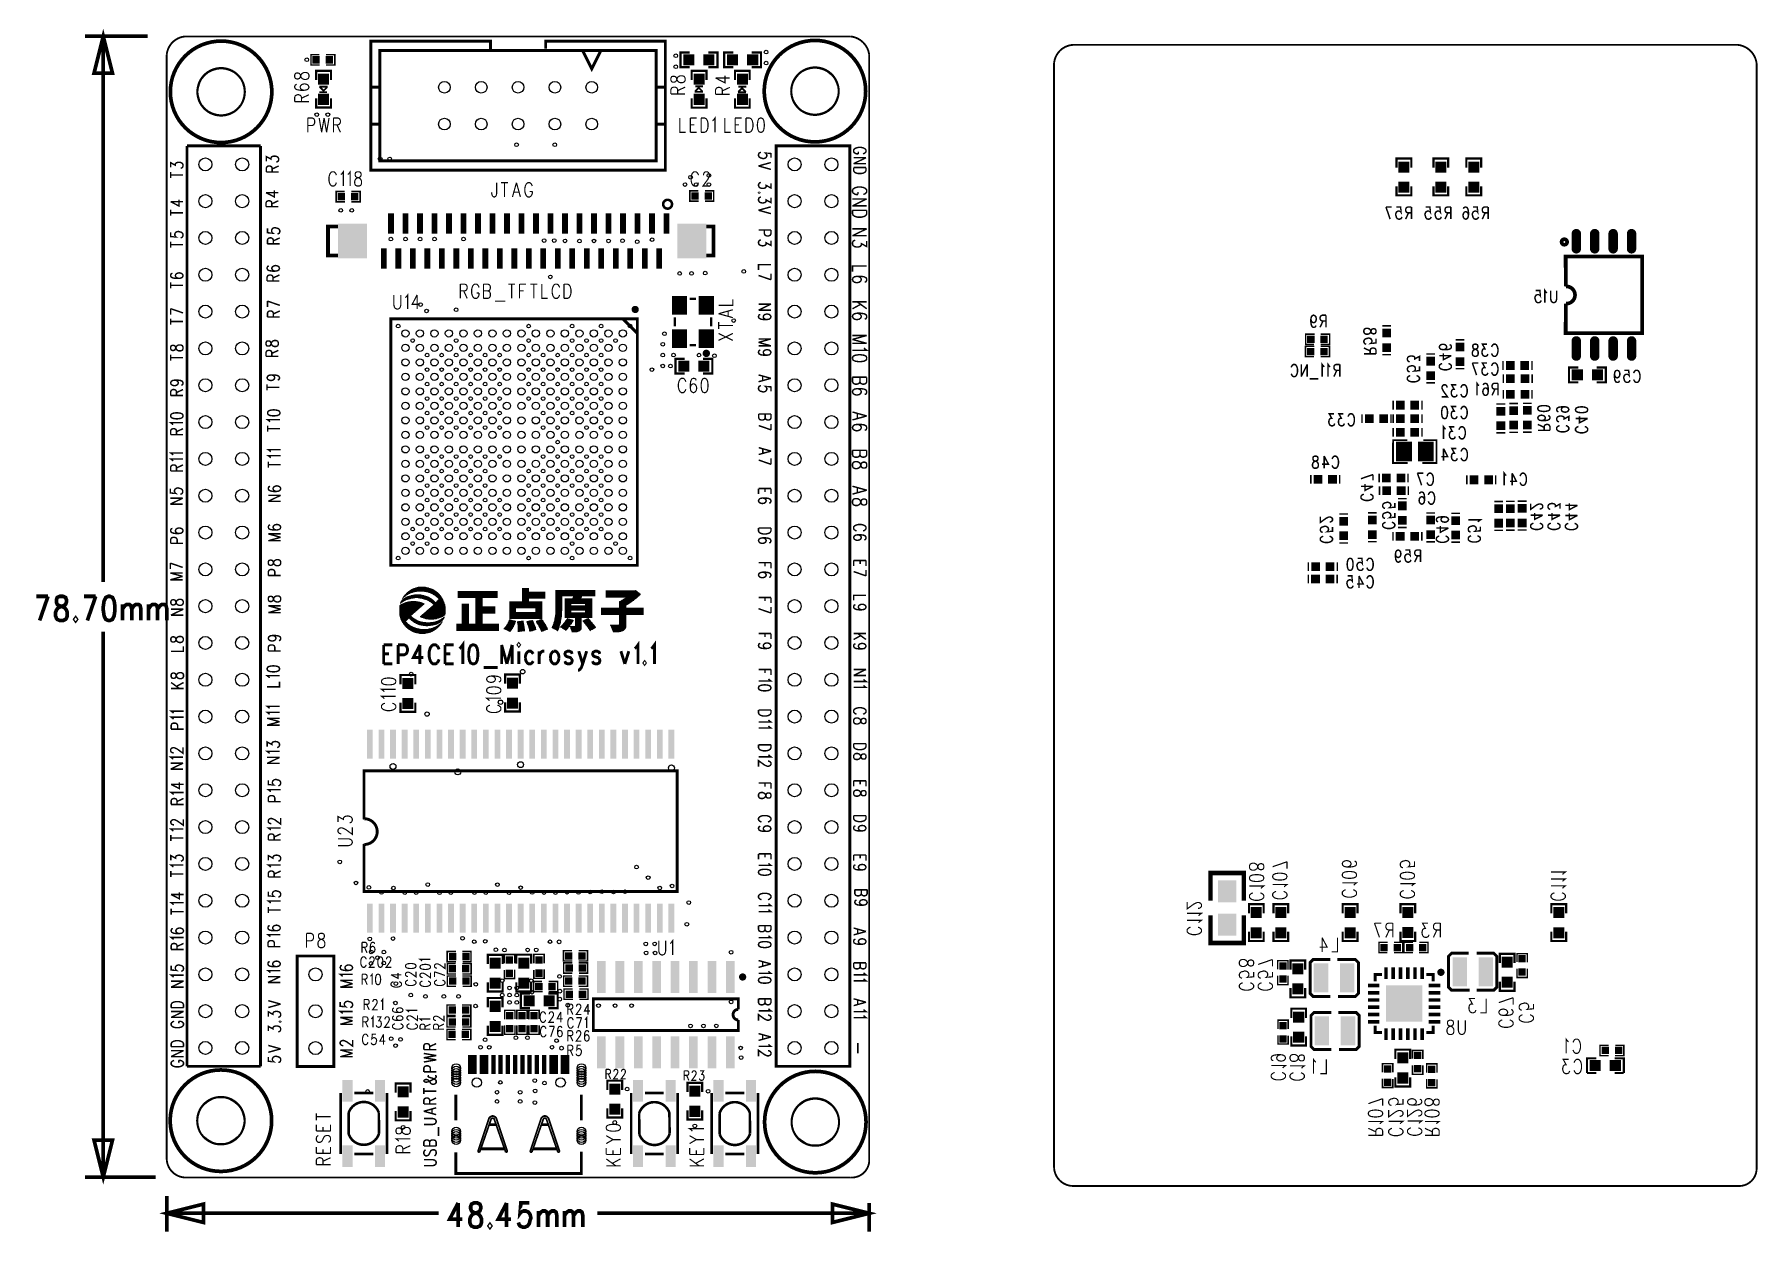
# Model space of a CAD drawing. Extents: x -1.75 to 2.93, y 0.9 to 4.15.
import ezdxf

# ---------------------------------------------------------------- set-up
doc = ezdxf.new("R2010")
doc.units = 0
doc.layers.get('0').update_dxf_attribs({"linetype": 'CONTINUOUS'})
for name, color, linetype in [('DRL001_DRL', 3, 'CONTINUOUS'), ('SMD001023_PHO', 2, 'CONTINUOUS'), ('SMD004022_PHO', 6, 'CONTINUOUS'), ('SSB004029_PHO', 1, 'CONTINUOUS'), ('SST001026_PHO', 4, 'CONTINUOUS')]:
    doc.layers.add(name, color=color, linetype=linetype)

# ---------------------------------------------------------------- blocks, each defined once
blk = doc.blocks.new('SQUARE_80')
blk.add_solid([(0.01, 0.01), (0.01, -0.01), (-0.01, 0.01), (-0.01, -0.01)])
blk = doc.blocks.new('ROUND_82')
blk.add_circle((0, 0), 0.00984)
blk = doc.blocks.new('RECTANGLE_83')
blk.add_solid([(0.01378, 0.02953), (0.01378, -0.02953), (-0.01378, 0.02953), (-0.01378, -0.02953)])
blk = doc.blocks.new('RECTANGLE_84')
blk.add_solid([(0.02067, 0.02559), (0.02067, -0.02559), (-0.02067, 0.02559), (-0.02067, -0.02559)])
blk = doc.blocks.new('SQUARE_85')
blk.add_solid([(0.015, 0.015), (0.015, -0.015), (-0.015, 0.015), (-0.015, -0.015)])
blk = doc.blocks.new('RECTANGLE_89')
blk.add_solid([(0.01181, 0.02559), (0.01181, -0.02559), (-0.01181, 0.02559), (-0.01181, -0.02559)])
blk = doc.blocks.new('RECTANGLE_90')
blk.add_solid([(0.005905, 0.02559), (0.005905, -0.02559), (-0.005905, 0.02559), (-0.005905, -0.02559)])
blk = doc.blocks.new('RECTANGLE_91')
blk.add_solid([(0.0394, 0.04725), (0.0394, -0.04725), (-0.0394, 0.04725), (-0.0394, -0.04725)])
blk = doc.blocks.new('RECTANGLE_92')
blk.add_solid([(0.03935, 0.04725), (0.03935, -0.04725), (-0.03935, 0.04725), (-0.03935, -0.04725)])
blk = doc.blocks.new('RECTANGLE_93')
blk.add_solid([(0.007875, 0.02756), (0.007875, -0.02756), (-0.007875, 0.02756), (-0.007875, -0.02756)])
blk = doc.blocks.new('RECTANGLE_94')
blk.add_solid([(0.0079, 0.0276), (0.0079, -0.0276), (-0.0079, 0.0276), (-0.0079, -0.0276)])
blk = doc.blocks.new('RECTANGLE_95')
blk.add_solid([(0.00785, 0.02755), (0.00785, -0.02755), (-0.00785, 0.02755), (-0.00785, -0.02755)])
blk = doc.blocks.new('RECTANGLE_96')
blk.add_solid([(0.007875, 0.03937), (0.007875, -0.03937), (-0.007875, 0.03937), (-0.007875, -0.03937)])
blk = doc.blocks.new('RECTANGLE_97')
blk.add_solid([(0.01181, 0.043305), (0.01181, -0.043305), (-0.01181, 0.043305), (-0.01181, -0.043305)])
blk = doc.blocks.new('RECTANGLE_50')
blk.add_solid([(0.025, 0.03), (0.025, -0.03), (-0.025, 0.03), (-0.025, -0.03)])
blk = doc.blocks.new('SQUARE_106')
blk.add_solid([(0.01181, 0.01181), (0.01181, -0.01181), (-0.01181, 0.01181), (-0.01181, -0.01181)])
blk = doc.blocks.new('OBLONG_107')
at = {"const_width": 0.0256}
blk.add_lwpolyline([(0, 0.0206), (0, -0.0206)], dxfattribs=at)
at = {"const_width": 0.0128}
for points in [[(-0.0064, 0.0206, 1), (0.0064, 0.0206, 1)], [(-0.0064, -0.0206, 1), (0.0064, -0.0206, 1)]]:
    blk.add_lwpolyline(points, format="xyb", close=True, dxfattribs=at)
blk = doc.blocks.new('RECTANGLE_108')
blk.add_solid([(0.01575, 0.00492), (0.01575, -0.00492), (-0.01575, 0.00492), (-0.01575, -0.00492)])
blk = doc.blocks.new('RECTANGLE_109')
blk.add_solid([(0.00492, 0.01575), (0.00492, -0.01575), (-0.00492, 0.01575), (-0.00492, -0.01575)])
blk = doc.blocks.new('SQUARE_110')
blk.add_solid([(0.049215, 0.049215), (0.049215, -0.049215), (-0.049215, 0.049215), (-0.049215, -0.049215)])
blk = doc.blocks.new('RECTANGLE_111')
blk.add_solid([(0.019685, 0.03937), (0.019685, -0.03937), (-0.019685, 0.03937), (-0.019685, -0.03937)])
blk = doc.blocks.new('RECTANGLE_112')
blk.add_solid([(0.021655, 0.02677), (0.021655, -0.02677), (-0.021655, 0.02677), (-0.021655, -0.02677)])
blk = doc.blocks.new('ROUND_2')
blk.add_circle((0, 0), 0.005)
blk = doc.blocks.new('ROUND_4')
blk.add_circle((0, 0), 0.0059)
blk = doc.blocks.new('ROUND_8')
blk.add_circle((0, 0), 0.006)
blk = doc.blocks.new('ROUND_5')
blk.add_circle((0, 0), 0.008)
blk = doc.blocks.new('ROUND_6')
blk.add_circle((0, 0), 0.0118)
blk = doc.blocks.new('ROUND_7')
blk.add_circle((0, 0), 0.0158)
blk = doc.blocks.new('ROUND_11')
blk.add_circle((0, 0), 0.0177)
blk = doc.blocks.new('ROUND_12')
blk.add_circle((0, 0), 0.063)
blk = doc.blocks.new('ROUND_13')
blk.add_circle((0, 0), 0.0128)

msp = doc.modelspace()

# ---------------------------------------------------------------- linework, layer by layer
at = {"layer": 'SMD001023_PHO', "const_width": 0.005}
for points in [[(-1.33605, 4.14719, 0.3659346), (-1.38605, 4.09719)], [(0.5217, 4.09719, 0.3432589), (0.4717, 4.14719)], [(-1.38605, 1.09806, 0.3915503), (-1.33605, 1.04806)], [(0.4717, 1.04807, 0.4482282), (0.5217, 1.09806)]]:
    msp.add_lwpolyline(points, format="xyb", dxfattribs=at)
for points in [[(-1.33605, 4.14719), (0.4717, 4.14719)], [(-1.38605, 1.09806), (-1.38605, 4.09719)], [(0.5217, 4.09719), (0.5217, 1.09806)], [(0.4717, 1.04806), (-1.33605, 1.04806)]]:
    msp.add_lwpolyline(points, dxfattribs=at)
at = {"layer": 'SMD004022_PHO', "const_width": 0.005}
for points in [[(1.07365, 4.12423, 0.3659346), (1.02365, 4.07423)], [(2.9314, 4.07423, 0.3432589), (2.8814, 4.12423)], [(1.02365, 1.0751, 0.3915503), (1.07365, 1.0251)], [(2.8814, 1.02511, 0.4482282), (2.9314, 1.0751)]]:
    msp.add_lwpolyline(points, format="xyb", dxfattribs=at)
for points in [[(1.07365, 4.12423), (2.8814, 4.12423)], [(1.02365, 1.0751), (1.02365, 4.07423)], [(2.9314, 4.07423), (2.9314, 1.0751)], [(2.8814, 1.0251), (1.07365, 1.0251)]]:
    msp.add_lwpolyline(points, dxfattribs=at)
at = {"layer": 'SSB004029_PHO'}
for points, const_width in [([(1.07365, 4.12423, 0.3659346), (1.02365, 4.07423)], 0.005), ([(2.9314, 4.07423, 0.3432589), (2.8814, 4.12423)], 0.005), ([(2.41331, 3.42172, 1.0786301), (2.41331, 3.46818)], 0.01), ([(1.02365, 1.0751, 0.3915503), (1.07365, 1.0251)], 0.005), ([(2.8814, 1.02511, 0.4482282), (2.9314, 1.0751)], 0.005)]:
    msp.add_lwpolyline(points, format="xyb", dxfattribs=dict(at, const_width=const_width))
for points, const_width in [([(1.07365, 4.12423), (2.8814, 4.12423)], 0.005), ([(1.02365, 1.0751), (1.02365, 4.07423)], 0.005), ([(2.9314, 4.07423), (2.9314, 1.0751)], 0.005), ([(1.95376, 3.79052), (1.95376, 3.81552), (1.99376, 3.81552), (1.99376, 3.79052)], 0.006), ([(2.05376, 3.79052), (2.05376, 3.81552), (2.09376, 3.81552), (2.09376, 3.79052)], 0.006), ([(2.14334, 3.79052), (2.14334, 3.81552), (2.18334, 3.81552), (2.18334, 3.79052)], 0.006), ([(1.99376, 3.74052), (1.99376, 3.71552), (1.95376, 3.71552), (1.95376, 3.74052)], 0.006), ([(2.09376, 3.74052), (2.09376, 3.71552), (2.05376, 3.71552), (2.05376, 3.74052)], 0.006), ([(2.18334, 3.74052), (2.18334, 3.71552), (2.14334, 3.71552), (2.14334, 3.74052)], 0.006), ([(1.92495, 3.68381), (1.93632, 3.65099)], 0.004), ([(1.94086, 3.68381), (1.92495, 3.68381)], 0.004), ([(1.95336, 3.68381), (1.96473, 3.68381), (1.96586, 3.66974), (1.96473, 3.67131), (1.96132, 3.67287), (1.95791, 3.67287), (1.9545, 3.67131), (1.95223, 3.66818), (1.95109, 3.66349), (1.95223, 3.66037), (1.95336, 3.65568), (1.95564, 3.65256), (1.95905, 3.65099), (1.96245, 3.65099), (1.96586, 3.65256), (1.967, 3.65412), (1.96814, 3.65724)], 0.004), ([(1.99427, 3.68381), (1.98405, 3.68381), (1.98064, 3.68224), (1.9795, 3.68068), (1.97836, 3.67756), (1.97836, 3.67443), (1.9795, 3.67131), (1.98064, 3.66974), (1.98405, 3.66818), (1.99427, 3.66818)], 0.004), ([(1.98632, 3.66818), (1.97836, 3.65099)], 0.004), ([(1.99427, 3.68381), (1.99427, 3.65099)], 0.004), ([(2.03296, 3.68381), (2.04432, 3.68381), (2.04546, 3.66974), (2.04432, 3.67131), (2.04091, 3.67287), (2.0375, 3.67287), (2.03409, 3.67131), (2.03182, 3.66818), (2.03069, 3.66349), (2.03182, 3.66037), (2.03296, 3.65568), (2.03523, 3.65256), (2.03864, 3.65099), (2.04205, 3.65099), (2.04546, 3.65256), (2.04659, 3.65412), (2.04773, 3.65724)], 0.004), ([(2.06023, 3.68381), (2.07159, 3.68381), (2.07273, 3.66974), (2.07159, 3.67131), (2.06819, 3.67287), (2.06478, 3.67287), (2.06137, 3.67131), (2.05909, 3.66818), (2.05796, 3.66349), (2.05909, 3.66037), (2.06023, 3.65568), (2.0625, 3.65256), (2.06591, 3.65099), (2.06932, 3.65099), (2.07273, 3.65256), (2.07387, 3.65412), (2.075, 3.65724)], 0.004), ([(2.10114, 3.68381), (2.09091, 3.68381), (2.0875, 3.68224), (2.08637, 3.68068), (2.08523, 3.67756), (2.08523, 3.67443), (2.08637, 3.67131), (2.0875, 3.66974), (2.09091, 3.66818), (2.10114, 3.66818)], 0.004), ([(2.09319, 3.66818), (2.08523, 3.65099)], 0.004), ([(2.10114, 3.68381), (2.10114, 3.65099)], 0.004), ([(2.13532, 3.67912), (2.13646, 3.68224), (2.13987, 3.68381), (2.14214, 3.68381), (2.14555, 3.68224), (2.14782, 3.67756), (2.14896, 3.66974), (2.14896, 3.66193), (2.14782, 3.65568), (2.14555, 3.65256), (2.14214, 3.65099), (2.141, 3.65099), (2.13759, 3.65256), (2.13532, 3.65568), (2.13418, 3.66037), (2.13418, 3.66193), (2.13532, 3.66662), (2.13759, 3.66974), (2.141, 3.67131), (2.14214, 3.67131), (2.14555, 3.66974), (2.14782, 3.66662), (2.14896, 3.66193)], 0.004), ([(2.16146, 3.68381), (2.17282, 3.68381), (2.17396, 3.66974), (2.17282, 3.67131), (2.16941, 3.67287), (2.166, 3.67287), (2.16259, 3.67131), (2.16032, 3.66818), (2.15918, 3.66349), (2.16032, 3.66037), (2.16146, 3.65568), (2.16373, 3.65256), (2.16714, 3.65099), (2.17055, 3.65099), (2.17396, 3.65256), (2.17509, 3.65412), (2.17623, 3.65724)], 0.004), ([(2.20237, 3.68381), (2.19214, 3.68381), (2.18873, 3.68224), (2.18759, 3.68068), (2.18646, 3.67756), (2.18646, 3.67443), (2.18759, 3.67131), (2.18873, 3.66974), (2.19214, 3.66818), (2.20237, 3.66818)], 0.004), ([(2.19441, 3.66818), (2.18646, 3.65099)], 0.004), ([(2.20237, 3.68381), (2.20237, 3.65099)], 0.004), ([(2.41331, 3.42172), (2.41292, 3.3666), (2.41292, 3.34141), (2.6204, 3.34141), (2.6204, 3.54967), (2.41292, 3.54967), (2.41292, 3.52408), (2.41331, 3.46818)], 0.01), ([(2.36224, 3.45078), (2.35996, 3.45235), (2.35655, 3.45703), (2.35655, 3.42422)], 0.004), ([(2.33155, 3.45703), (2.34292, 3.45703), (2.34405, 3.44297), (2.34292, 3.44453), (2.33951, 3.4461), (2.3361, 3.4461), (2.33269, 3.44453), (2.33042, 3.44141), (2.32928, 3.43672), (2.33042, 3.4336), (2.33155, 3.42891), (2.33383, 3.42578), (2.33724, 3.42422), (2.34064, 3.42422), (2.34405, 3.42578), (2.34519, 3.42735), (2.34633, 3.43047)], 0.004), ([(2.38837, 3.45703), (2.38837, 3.4336), (2.38724, 3.42891), (2.38496, 3.42578), (2.38155, 3.42422), (2.37928, 3.42422), (2.37587, 3.42578), (2.3736, 3.42891), (2.37246, 3.4336), (2.37246, 3.45703)], 0.004), ([(1.72105, 3.37917), (1.72219, 3.37448), (1.72446, 3.37136), (1.72787, 3.36979), (1.729, 3.36979), (1.73241, 3.37136), (1.73469, 3.37448), (1.73582, 3.37917), (1.73582, 3.38073), (1.73469, 3.38542), (1.73241, 3.38854), (1.729, 3.39011), (1.72787, 3.39011), (1.72446, 3.38854), (1.72219, 3.38542), (1.72105, 3.37917), (1.72105, 3.37136), (1.72219, 3.36354), (1.72446, 3.35886), (1.72787, 3.35729), (1.73014, 3.35729), (1.73355, 3.35886), (1.73469, 3.36198)], 0.004), ([(1.76196, 3.39011), (1.75173, 3.39011), (1.74832, 3.38854), (1.74719, 3.38698), (1.74605, 3.38386), (1.74605, 3.38073), (1.74719, 3.37761), (1.74832, 3.37604), (1.75173, 3.37448), (1.76196, 3.37448)], 0.004), ([(1.754, 3.37448), (1.74605, 3.35729)], 0.004), ([(1.76196, 3.39011), (1.76196, 3.35729)], 0.004), ([(1.7309, 3.33846), (1.7069, 3.33846), (1.7069, 3.31046), (1.7299, 3.31046)], 0.004), ([(1.7479, 3.31046), (1.7719, 3.31046), (1.7719, 3.33846), (1.7479, 3.33846)], 0.004), ([(1.89776, 3.34423), (1.89619, 3.34082), (1.89307, 3.33968), (1.88994, 3.33968), (1.88682, 3.34082), (1.88526, 3.34309), (1.88369, 3.34764), (1.88213, 3.35105), (1.87901, 3.35332), (1.87588, 3.35445), (1.87119, 3.35445), (1.86807, 3.35332), (1.86651, 3.35218), (1.86494, 3.34877), (1.86494, 3.34423), (1.86651, 3.34082), (1.86807, 3.33968), (1.87119, 3.33855), (1.87588, 3.33855), (1.87901, 3.33968), (1.88213, 3.34195), (1.88369, 3.34536), (1.88526, 3.34991), (1.88682, 3.35218), (1.88994, 3.35332), (1.89307, 3.35332), (1.89619, 3.35218), (1.89776, 3.34877), (1.89776, 3.34423)], 0.004), ([(1.89776, 3.32605), (1.89776, 3.31468), (1.88369, 3.31355), (1.88526, 3.31468), (1.88682, 3.31809), (1.88682, 3.3215), (1.88526, 3.32491), (1.88213, 3.32718), (1.87744, 3.32832), (1.87432, 3.32718), (1.86963, 3.32605), (1.86651, 3.32377), (1.86494, 3.32036), (1.86494, 3.31695), (1.86651, 3.31355), (1.86807, 3.31241), (1.87119, 3.31127)], 0.004), ([(1.91524, 3.36116), (1.92705, 3.36116), (1.93886, 3.36116)], 0.00394), ([(2.11432, 3.32316), (2.12613, 3.32316), (2.13794, 3.32316)], 0.00394), ([(1.73047, 3.30544), (1.70647, 3.30544), (1.70647, 3.27744), (1.72947, 3.27744)], 0.004), ([(1.74747, 3.27744), (1.77147, 3.27744), (1.77147, 3.30544), (1.74747, 3.30544)], 0.004), ([(1.88213, 3.29309), (1.86494, 3.30105)], 0.004), ([(1.89776, 3.28514), (1.86494, 3.28514)], 0.004), ([(1.89776, 3.28514), (1.89776, 3.29536), (1.89619, 3.29877), (1.89463, 3.29991), (1.89151, 3.30105), (1.88838, 3.30105), (1.88526, 3.29991), (1.88369, 3.29877), (1.88213, 3.29536), (1.88213, 3.28514)], 0.004), ([(1.91524, 3.2828), (1.92705, 3.2828), (1.93886, 3.2828)], 0.00394), ([(2.01587, 3.2658), (2.01587, 3.2783), (2.00337, 3.27148), (2.00337, 3.27489), (2.0018, 3.27716), (2.00024, 3.2783), (1.99555, 3.27943), (1.99243, 3.27943), (1.98774, 3.2783), (1.98462, 3.27602), (1.98305, 3.27261), (1.98305, 3.26921), (1.98462, 3.2658), (1.98618, 3.26466), (1.9893, 3.26352)], 0.004), ([(2.05803, 3.28475), (2.04622, 3.28475), (2.03441, 3.28475)], 0.00394), ([(2.09779, 3.31001), (2.10092, 3.30887), (2.10248, 3.30547), (2.10248, 3.30319), (2.10092, 3.29978), (2.09623, 3.29751), (2.08842, 3.29637), (2.08061, 3.29637), (2.07436, 3.29751), (2.07123, 3.29978), (2.06967, 3.30319), (2.06967, 3.30433), (2.07123, 3.30774), (2.07436, 3.31001), (2.07904, 3.31115), (2.08061, 3.31115), (2.08529, 3.31001), (2.08842, 3.30774), (2.08998, 3.30433), (2.08998, 3.30319), (2.08842, 3.29978), (2.08529, 3.29751), (2.08061, 3.29637)], 0.004), ([(2.10248, 3.28047), (2.06967, 3.28047)], 0.004), ([(2.10248, 3.28047), (2.08061, 3.2691), (2.08061, 3.28615)], 0.004), ([(2.16983, 3.31137), (2.17324, 3.3098), (2.17437, 3.30668), (2.17437, 3.30355), (2.17324, 3.30043), (2.17096, 3.29887), (2.16642, 3.2973), (2.16301, 3.29574), (2.16074, 3.29262), (2.1596, 3.28949), (2.1596, 3.2848), (2.16074, 3.28168), (2.16187, 3.28012), (2.16528, 3.27855), (2.16983, 3.27855), (2.17324, 3.28012), (2.17437, 3.28168), (2.17551, 3.2848), (2.17551, 3.28949), (2.17437, 3.29262), (2.1721, 3.29574), (2.16869, 3.2973), (2.16415, 3.29887), (2.16187, 3.30043), (2.16074, 3.30355), (2.16074, 3.30668), (2.16187, 3.3098), (2.16528, 3.31137), (2.16983, 3.31137)], 0.004), ([(2.19937, 3.31137), (2.18687, 3.31137), (2.19369, 3.29887), (2.19028, 3.29887), (2.18801, 3.2973), (2.18687, 3.29574), (2.18574, 3.29105), (2.18574, 3.28793), (2.18687, 3.28324), (2.18915, 3.28012), (2.19255, 3.27855), (2.19596, 3.27855), (2.19937, 3.28012), (2.20051, 3.28168), (2.20165, 3.2848)], 0.004), ([(2.21187, 3.30355), (2.21301, 3.30668), (2.21528, 3.3098), (2.21755, 3.31137), (2.2221, 3.31137), (2.22437, 3.3098), (2.22665, 3.30668), (2.22778, 3.30355), (2.22892, 3.29887), (2.22892, 3.29105), (2.22778, 3.28637), (2.22665, 3.28324), (2.22437, 3.28012), (2.2221, 3.27855), (2.21755, 3.27855), (2.21528, 3.28012), (2.21301, 3.28324), (2.21187, 3.28637)], 0.004), ([(1.66772, 3.24843), (1.66886, 3.25156), (1.67113, 3.25468), (1.6734, 3.25625), (1.67795, 3.25625), (1.68022, 3.25468), (1.68249, 3.25156), (1.68363, 3.24843), (1.68477, 3.24375), (1.68477, 3.23593), (1.68363, 3.23125), (1.68249, 3.22812), (1.68022, 3.225), (1.67795, 3.22343), (1.6734, 3.22343), (1.67113, 3.225), (1.66886, 3.22812), (1.66772, 3.23125)], 0.004), ([(1.7109, 3.25625), (1.69499, 3.22343)], 0.004), ([(1.69499, 3.25625), (1.69499, 3.22343)], 0.004), ([(1.7109, 3.25625), (1.7109, 3.22343)], 0.004), ([(1.75749, 3.25), (1.75522, 3.25156), (1.75181, 3.25625), (1.75181, 3.22343)], 0.004), ([(1.7734, 3.25), (1.77113, 3.25156), (1.76772, 3.25625), (1.76772, 3.22343)], 0.004), ([(1.79954, 3.25625), (1.78931, 3.25625), (1.7859, 3.25468), (1.78477, 3.25312), (1.78363, 3.25), (1.78363, 3.24687), (1.78477, 3.24375), (1.7859, 3.24218), (1.78931, 3.24062), (1.79954, 3.24062)], 0.004), ([(1.79158, 3.24062), (1.78363, 3.22343)], 0.004), ([(1.79954, 3.25625), (1.79954, 3.22343)], 0.004), ([(2.01587, 3.25102), (2.01587, 3.23966), (2.0018, 3.23852), (2.00337, 3.23966), (2.00493, 3.24307), (2.00493, 3.24648), (2.00337, 3.24989), (2.00024, 3.25216), (1.99555, 3.2533), (1.99243, 3.25216), (1.98774, 3.25102), (1.98462, 3.24875), (1.98305, 3.24534), (1.98305, 3.24193), (1.98462, 3.23852), (1.98618, 3.23739), (1.9893, 3.23625)], 0.004), ([(2.09467, 3.25887), (2.09779, 3.25774), (2.10092, 3.25547), (2.10248, 3.25319), (2.10248, 3.24865), (2.10092, 3.24637), (2.09779, 3.2441), (2.09467, 3.24297), (2.08998, 3.24183), (2.08217, 3.24183), (2.07748, 3.24297), (2.07436, 3.2441), (2.07123, 3.24637), (2.06967, 3.24865), (2.06967, 3.25319), (2.07123, 3.25547), (2.07436, 3.25774), (2.07748, 3.25887)], 0.004), ([(2.11432, 3.2448), (2.12613, 3.2448), (2.13794, 3.2448)], 0.00394), ([(2.1596, 3.26018), (2.17096, 3.22737)], 0.004), ([(2.17551, 3.26018), (2.1596, 3.26018)], 0.004), ([(2.19937, 3.26018), (2.18687, 3.26018), (2.19369, 3.24768), (2.19028, 3.24768), (2.18801, 3.24612), (2.18687, 3.24456), (2.18574, 3.23987), (2.18574, 3.23675), (2.18687, 3.23206), (2.18915, 3.22893), (2.19255, 3.22737), (2.19596, 3.22737), (2.19937, 3.22893), (2.20051, 3.2305), (2.20165, 3.23362)], 0.004), ([(2.21187, 3.25237), (2.21301, 3.2555), (2.21528, 3.25862), (2.21755, 3.26018), (2.2221, 3.26018), (2.22437, 3.25862), (2.22665, 3.2555), (2.22778, 3.25237), (2.22892, 3.24768), (2.22892, 3.23987), (2.22778, 3.23518), (2.22665, 3.23206), (2.22437, 3.22893), (2.2221, 3.22737), (2.21755, 3.22737), (2.21528, 3.22893), (2.21301, 3.23206), (2.21187, 3.23518)], 0.004), ([(2.24294, 3.2653), (2.24294, 3.25349), (2.24294, 3.24168)], 0.00394), ([(2.24346, 3.22957), (2.24346, 3.21776), (2.24346, 3.20594)], 0.00394), ([(2.32131, 3.2653), (2.32131, 3.25349), (2.32131, 3.24168)], 0.00394), ([(2.32182, 3.22957), (2.32182, 3.21776), (2.32182, 3.20594)], 0.00394), ([(2.44707, 3.20779), (2.42207, 3.20779), (2.42207, 3.24779), (2.44707, 3.24779)], 0.006), ([(2.49707, 3.24779), (2.52207, 3.24779), (2.52207, 3.20779), (2.49707, 3.20779)], 0.006), ([(2.54543, 3.22956), (2.54656, 3.22487), (2.54884, 3.22175), (2.55225, 3.22019), (2.55338, 3.22019), (2.55679, 3.22175), (2.55906, 3.22487), (2.5602, 3.22956), (2.5602, 3.23112), (2.55906, 3.23581), (2.55679, 3.23894), (2.55338, 3.2405), (2.55225, 3.2405), (2.54884, 3.23894), (2.54656, 3.23581), (2.54543, 3.22956), (2.54543, 3.22175), (2.54656, 3.21394), (2.54884, 3.20925), (2.55225, 3.20769), (2.55452, 3.20769), (2.55793, 3.20925), (2.55906, 3.21237)], 0.004), ([(2.5727, 3.2405), (2.58406, 3.2405), (2.5852, 3.22644), (2.58406, 3.228), (2.58065, 3.22956), (2.57725, 3.22956), (2.57384, 3.228), (2.57156, 3.22487), (2.57043, 3.22019), (2.57156, 3.21706), (2.5727, 3.21237), (2.57497, 3.20925), (2.57838, 3.20769), (2.58179, 3.20769), (2.5852, 3.20925), (2.58634, 3.21081), (2.58747, 3.21394)], 0.004), ([(2.5977, 3.23269), (2.59884, 3.23581), (2.60111, 3.23894), (2.60338, 3.2405), (2.60793, 3.2405), (2.6102, 3.23894), (2.61247, 3.23581), (2.61361, 3.23269), (2.61475, 3.228), (2.61475, 3.22019), (2.61361, 3.2155), (2.61247, 3.21237), (2.6102, 3.20925), (2.60793, 3.20769), (2.60338, 3.20769), (2.60111, 3.20925), (2.59884, 3.21237), (2.5977, 3.2155)], 0.004), ([(1.74158, 3.21718), (1.71772, 3.21718)], 0.004), ([(2.00805, 3.22602), (2.01118, 3.22489), (2.0143, 3.22261), (2.01587, 3.22034), (2.01587, 3.2158), (2.0143, 3.21352), (2.01118, 3.21125), (2.00805, 3.21011), (2.00337, 3.20898), (1.99555, 3.20898), (1.99087, 3.21011), (1.98774, 3.21125), (1.98462, 3.21352), (1.98305, 3.2158), (1.98305, 3.22034), (1.98462, 3.22261), (1.98774, 3.22489), (1.99087, 3.22602)], 0.004), ([(2.05803, 3.20638), (2.04622, 3.20638), (2.03441, 3.20638)], 0.00394), ([(2.09091, 3.19332), (2.09091, 3.19488), (2.08977, 3.198), (2.08864, 3.19957), (2.08636, 3.20113), (2.08182, 3.20113), (2.07955, 3.19957), (2.07841, 3.198), (2.07727, 3.19488), (2.07727, 3.19175), (2.07841, 3.18863), (2.08068, 3.18394), (2.09205, 3.16832), (2.07614, 3.16832)], 0.004), ([(2.11591, 3.20113), (2.10341, 3.20113), (2.11023, 3.18863), (2.10682, 3.18863), (2.10455, 3.18707), (2.10341, 3.1855), (2.10227, 3.18082), (2.10227, 3.17769), (2.10341, 3.173), (2.10568, 3.16988), (2.10909, 3.16832), (2.1125, 3.16832), (2.11591, 3.16988), (2.11705, 3.17144), (2.11818, 3.17457)], 0.004), ([(2.12841, 3.19332), (2.12955, 3.19644), (2.13182, 3.19957), (2.13409, 3.20113), (2.13864, 3.20113), (2.14091, 3.19957), (2.14318, 3.19644), (2.14432, 3.19332), (2.14545, 3.18863), (2.14545, 3.18082), (2.14432, 3.17613), (2.14318, 3.173), (2.14091, 3.16988), (2.13864, 3.16832), (2.13409, 3.16832), (2.13182, 3.16988), (2.12955, 3.173), (2.12841, 3.17613)], 0.004), ([(2.17778, 3.19882), (2.17551, 3.20038), (2.1721, 3.20507), (2.1721, 3.17225)], 0.004), ([(2.18915, 3.20038), (2.19028, 3.2035), (2.19369, 3.20507), (2.19596, 3.20507), (2.19937, 3.2035), (2.20165, 3.19882), (2.20278, 3.191), (2.20278, 3.18319), (2.20165, 3.17694), (2.19937, 3.17382), (2.19596, 3.17225), (2.19483, 3.17225), (2.19142, 3.17382), (2.18915, 3.17694), (2.18801, 3.18163), (2.18801, 3.18319), (2.18915, 3.18788), (2.19142, 3.191), (2.19483, 3.19257), (2.19596, 3.19257), (2.19937, 3.191), (2.20165, 3.18788), (2.20278, 3.18319)], 0.004), ([(2.22892, 3.20507), (2.21869, 3.20507), (2.21528, 3.2035), (2.21415, 3.20194), (2.21301, 3.19882), (2.21301, 3.19569), (2.21415, 3.19257), (2.21528, 3.191), (2.21869, 3.18944), (2.22892, 3.18944)], 0.004), ([(2.22096, 3.18944), (2.21301, 3.17225)], 0.004), ([(2.22892, 3.20507), (2.22892, 3.17225)], 0.004), ([(2.24342, 3.18741), (2.24342, 3.1756), (2.24342, 3.16379)], 0.00394), ([(2.32178, 3.18741), (2.32178, 3.1756), (2.32178, 3.16379)], 0.00394), ([(1.94436, 3.13392), (1.94436, 3.14574), (1.94436, 3.15755)], 0.00394), ([(2.02272, 3.13392), (2.02272, 3.14574), (2.02272, 3.15755)], 0.00394), ([(2.08523, 3.14207), (2.08864, 3.14051), (2.09091, 3.13582), (2.09205, 3.12801), (2.09205, 3.12332), (2.09091, 3.11551), (2.08864, 3.11082), (2.08523, 3.10926), (2.08295, 3.10926), (2.07955, 3.11082), (2.07727, 3.11551), (2.07614, 3.12332), (2.07614, 3.12801), (2.07727, 3.13582), (2.07955, 3.14051), (2.08295, 3.14207), (2.08523, 3.14207)], 0.004), ([(2.11591, 3.14207), (2.10341, 3.14207), (2.11023, 3.12957), (2.10682, 3.12957), (2.10455, 3.12801), (2.10341, 3.12645), (2.10227, 3.12176), (2.10227, 3.11864), (2.10341, 3.11395), (2.10568, 3.11082), (2.10909, 3.10926), (2.1125, 3.10926), (2.11591, 3.11082), (2.11705, 3.11239), (2.11818, 3.11551)], 0.004), ([(2.12841, 3.13426), (2.12955, 3.13739), (2.13182, 3.14051), (2.13409, 3.14207), (2.13864, 3.14207), (2.14091, 3.14051), (2.14318, 3.13739), (2.14432, 3.13426), (2.14545, 3.12957), (2.14545, 3.12176), (2.14432, 3.11707), (2.14318, 3.11395), (2.14091, 3.11082), (2.13864, 3.10926), (2.13409, 3.10926), (2.13182, 3.11082), (2.12955, 3.11395), (2.12841, 3.11707)], 0.004), ([(2.24867, 3.14892), (2.23686, 3.14892), (2.22505, 3.14892)], 0.00394), ([(2.26009, 3.15045), (2.2719, 3.15045), (2.28371, 3.15045)], 0.00394), ([(2.29736, 3.15095), (2.30917, 3.15095), (2.32098, 3.15095)], 0.00394), ([(2.3702, 3.13557), (2.36863, 3.13216), (2.36395, 3.12988), (2.35613, 3.12875), (2.35145, 3.12875), (2.34363, 3.12988), (2.33895, 3.13216), (2.33738, 3.13557), (2.33738, 3.13784), (2.33895, 3.14125), (2.34363, 3.14352), (2.35145, 3.14466), (2.35613, 3.14466), (2.36395, 3.14352), (2.36863, 3.14125), (2.3702, 3.13784), (2.3702, 3.13557)], 0.004), ([(2.41044, 3.1414), (2.40575, 3.14027), (2.40263, 3.13799), (2.40107, 3.13459), (2.40107, 3.13345), (2.40263, 3.13004), (2.40575, 3.12777), (2.41044, 3.12663), (2.412, 3.12663), (2.41669, 3.12777), (2.41982, 3.13004), (2.42138, 3.13345), (2.42138, 3.13459), (2.41982, 3.13799), (2.41669, 3.14027), (2.41044, 3.1414), (2.40263, 3.1414), (2.39482, 3.14027), (2.39013, 3.13799), (2.38857, 3.13459), (2.38857, 3.13231), (2.39013, 3.1289), (2.39325, 3.12777)], 0.004), ([(2.47256, 3.13211), (2.471, 3.1287), (2.46631, 3.12643), (2.4585, 3.12529), (2.45381, 3.12529), (2.446, 3.12643), (2.44131, 3.1287), (2.43975, 3.13211), (2.43975, 3.13438), (2.44131, 3.13779), (2.446, 3.14006), (2.45381, 3.1412), (2.4585, 3.1412), (2.46631, 3.14006), (2.471, 3.13779), (2.47256, 3.13438), (2.47256, 3.13211)], 0.004), ([(1.78347, 3.12239), (1.77097, 3.12239), (1.77779, 3.10989), (1.77438, 3.10989), (1.77211, 3.10833), (1.77097, 3.10676), (1.76984, 3.10208), (1.76984, 3.09895), (1.77097, 3.09426), (1.77325, 3.09114), (1.77665, 3.08958), (1.78006, 3.08958), (1.78347, 3.09114), (1.78461, 3.0927), (1.78575, 3.09583)], 0.004), ([(1.80961, 3.12239), (1.79711, 3.12239), (1.80393, 3.10989), (1.80052, 3.10989), (1.79825, 3.10833), (1.79711, 3.10676), (1.79597, 3.10208), (1.79597, 3.09895), (1.79711, 3.09426), (1.79938, 3.09114), (1.80279, 3.08958), (1.8062, 3.08958), (1.80961, 3.09114), (1.81075, 3.0927), (1.81188, 3.09583)], 0.004), ([(1.82211, 3.11458), (1.82325, 3.1177), (1.82552, 3.12083), (1.82779, 3.12239), (1.83234, 3.12239), (1.83461, 3.12083), (1.83688, 3.1177), (1.83802, 3.11458), (1.83915, 3.10989), (1.83915, 3.10208), (1.83802, 3.09739), (1.83688, 3.09426), (1.83461, 3.09114), (1.83234, 3.08958), (1.82779, 3.08958), (1.82552, 3.09114), (1.82325, 3.09426), (1.82211, 3.09739)], 0.004), ([(1.86015, 3.121), (1.86015, 3.10919), (1.86015, 3.09738)], 0.00394), ([(1.93851, 3.121), (1.93851, 3.10919), (1.93851, 3.09738)], 0.00394), ([(1.94436, 3.09716), (1.94436, 3.10897), (1.94436, 3.12078)], 0.00394), ([(2.02273, 3.09716), (2.02273, 3.10897), (2.02273, 3.12078)], 0.00394), ([(2.08693, 3.08071), (2.08466, 3.08227), (2.08125, 3.08696), (2.08125, 3.05414)], 0.004), ([(2.1108, 3.08696), (2.0983, 3.08696), (2.10511, 3.07446), (2.1017, 3.07446), (2.09943, 3.07289), (2.0983, 3.07133), (2.09716, 3.06664), (2.09716, 3.06352), (2.0983, 3.05883), (2.10057, 3.05571), (2.10398, 3.05414), (2.10739, 3.05414), (2.1108, 3.05571), (2.11193, 3.05727), (2.11307, 3.06039)], 0.004), ([(2.1233, 3.07914), (2.12443, 3.08227), (2.1267, 3.08539), (2.12898, 3.08696), (2.13352, 3.08696), (2.1358, 3.08539), (2.13807, 3.08227), (2.1392, 3.07914), (2.14034, 3.07446), (2.14034, 3.06664), (2.1392, 3.06196), (2.13807, 3.05883), (2.1358, 3.05571), (2.13352, 3.05414), (2.12898, 3.05414), (2.1267, 3.05571), (2.12443, 3.05883), (2.1233, 3.06196)], 0.004), ([(2.36551, 3.11738), (2.36863, 3.11625), (2.3702, 3.11284), (2.3702, 3.11057), (2.36863, 3.10716), (2.36395, 3.10488), (2.35613, 3.10375), (2.34832, 3.10375), (2.34207, 3.10488), (2.33895, 3.10716), (2.33738, 3.11057), (2.33738, 3.1117), (2.33895, 3.11511), (2.34207, 3.11738), (2.34676, 3.11852), (2.34832, 3.11852), (2.35301, 3.11738), (2.35613, 3.11511), (2.3577, 3.1117), (2.3577, 3.11057), (2.35613, 3.10716), (2.35301, 3.10488), (2.34832, 3.10375)], 0.004), ([(2.35457, 3.08557), (2.33738, 3.09352)], 0.004), ([(2.3702, 3.07761), (2.3702, 3.08784), (2.36863, 3.09125), (2.36707, 3.09238), (2.36395, 3.09352), (2.36082, 3.09352), (2.3577, 3.09238), (2.35613, 3.09125), (2.35457, 3.08784), (2.35457, 3.07761)], 0.004), ([(2.42138, 3.10277), (2.42138, 3.11527), (2.40888, 3.10845), (2.40888, 3.11186), (2.40732, 3.11413), (2.40575, 3.11527), (2.40107, 3.1164), (2.39794, 3.1164), (2.39325, 3.11527), (2.39013, 3.11299), (2.38857, 3.10959), (2.38857, 3.10618), (2.39013, 3.10277), (2.39169, 3.10163), (2.39482, 3.10049)], 0.004), ([(2.41357, 3.09027), (2.41669, 3.08913), (2.41982, 3.08686), (2.42138, 3.08459), (2.42138, 3.08004), (2.41982, 3.07777), (2.41669, 3.07549), (2.41357, 3.07436), (2.40888, 3.07322), (2.40107, 3.07322), (2.39638, 3.07436), (2.39325, 3.07549), (2.39013, 3.07777), (2.38857, 3.08004), (2.38857, 3.08459), (2.39013, 3.08686), (2.39325, 3.08913), (2.39638, 3.09027)], 0.004), ([(2.47256, 3.10938), (2.43975, 3.10938)], 0.004), ([(2.46475, 3.08779), (2.46787, 3.08665), (2.471, 3.08438), (2.47256, 3.08211), (2.47256, 3.07756), (2.471, 3.07529), (2.46787, 3.07302), (2.46475, 3.07188), (2.46006, 3.07074), (2.45225, 3.07074), (2.44756, 3.07188), (2.44443, 3.07302), (2.44131, 3.07529), (2.43975, 3.07756), (2.43975, 3.08211), (2.44131, 3.08438), (2.44443, 3.08665), (2.44756, 3.08779)], 0.004), ([(2.47256, 3.10938), (2.45068, 3.09802), (2.45068, 3.11506)], 0.004), ([(1.98415, 2.98875), (1.94415, 2.98875), (1.9443, 3.05075), (1.98315, 3.05075)], 0.005), ([(1.94436, 3.0604), (1.94436, 3.07221), (1.94436, 3.08402)], 0.00394), ([(2.02273, 3.0604), (2.02273, 3.07221), (2.02273, 3.08402)], 0.00394), ([(2.02415, 2.98875), (2.06215, 2.98875), (2.06215, 3.05073), (2.02615, 3.05073)], 0.005), ([(2.24867, 3.07056), (2.23686, 3.07056), (2.22505, 3.07056)], 0.00394), ([(2.26009, 3.07209), (2.2719, 3.07209), (2.28371, 3.07209)], 0.00394), ([(2.29736, 3.07259), (2.30917, 3.07259), (2.32098, 3.07259)], 0.00394), ([(2.3702, 3.07761), (2.33738, 3.07761)], 0.004), ([(1.73568, 3.0073), (1.73909, 3.00573), (1.74023, 3.00261), (1.74023, 2.99948), (1.73909, 2.99636), (1.73682, 2.9948), (1.73227, 2.99323), (1.72886, 2.99167), (1.72659, 2.98855), (1.72545, 2.98542), (1.72545, 2.98073), (1.72659, 2.97761), (1.72773, 2.97605), (1.73113, 2.97448), (1.73568, 2.97448), (1.73909, 2.97605), (1.74023, 2.97761), (1.74136, 2.98073), (1.74136, 2.98542), (1.74023, 2.98855), (1.73795, 2.99167), (1.73454, 2.99323), (1.73, 2.9948), (1.72773, 2.99636), (1.72659, 2.99948), (1.72659, 3.00261), (1.72773, 3.00573), (1.73113, 3.0073), (1.73568, 3.0073)], 0.004), ([(1.75727, 3.0073), (1.76863, 2.98542), (1.75159, 2.98542)], 0.004), ([(1.75727, 3.0073), (1.75727, 2.97448)], 0.004), ([(1.77886, 2.99948), (1.78, 3.00261), (1.78227, 3.00573), (1.78454, 3.0073), (1.78909, 3.0073), (1.79136, 3.00573), (1.79363, 3.00261), (1.79477, 2.99948), (1.79591, 2.9948), (1.79591, 2.98698), (1.79477, 2.9823), (1.79363, 2.97917), (1.79136, 2.97605), (1.78909, 2.97448), (1.78454, 2.97448), (1.78227, 2.97605), (1.78, 2.97917), (1.77886, 2.9823)], 0.004), ([(2.08125, 3.0279), (2.09261, 3.00603), (2.07557, 3.00603)], 0.004), ([(2.08125, 3.0279), (2.08125, 2.99509)], 0.004), ([(2.11648, 3.0279), (2.10398, 3.0279), (2.1108, 3.0154), (2.10739, 3.0154), (2.10511, 3.01384), (2.10398, 3.01228), (2.10284, 3.00759), (2.10284, 3.00446), (2.10398, 2.99978), (2.10625, 2.99665), (2.10966, 2.99509), (2.11307, 2.99509), (2.11648, 2.99665), (2.11761, 2.99821), (2.11875, 3.00134)], 0.004), ([(2.12898, 3.02009), (2.13011, 3.02321), (2.13239, 3.02634), (2.13466, 3.0279), (2.1392, 3.0279), (2.14148, 3.02634), (2.14375, 3.02321), (2.14489, 3.02009), (2.14602, 3.0154), (2.14602, 3.00759), (2.14489, 3.0029), (2.14375, 2.99978), (2.14148, 2.99665), (2.1392, 2.99509), (2.13466, 2.99509), (2.13239, 2.99665), (2.13011, 2.99978), (2.12898, 3.0029)], 0.004), ([(1.72087, 2.95592), (1.72087, 2.94411), (1.72087, 2.9323)], 0.00394), ([(1.79923, 2.95592), (1.79923, 2.94411), (1.79923, 2.9323)], 0.00394), ([(1.88988, 2.95738), (1.85707, 2.94602)], 0.004), ([(1.88988, 2.94148), (1.88988, 2.95738)], 0.004), ([(1.90652, 2.93579), (1.90652, 2.9476), (1.90652, 2.95941)], 0.00394), ([(1.98488, 2.93579), (1.98488, 2.9476), (1.98488, 2.95941)], 0.00394), ([(2.01046, 2.96097), (2.02183, 2.92816)], 0.004), ([(2.02637, 2.96097), (2.01046, 2.96097)], 0.004), ([(2.0366, 2.95316), (2.03774, 2.95628), (2.04001, 2.95941), (2.04228, 2.96097), (2.04683, 2.96097), (2.0491, 2.95941), (2.05137, 2.95628), (2.05251, 2.95316), (2.05365, 2.94847), (2.05365, 2.94066), (2.05251, 2.93597), (2.05137, 2.93285), (2.0491, 2.92972), (2.04683, 2.92816), (2.04228, 2.92816), (2.04001, 2.92972), (2.03774, 2.93285), (2.0366, 2.93597)], 0.004), ([(2.14465, 2.93114), (2.14465, 2.94295), (2.14465, 2.95476)], 0.00394), ([(2.22301, 2.93114), (2.22301, 2.94295), (2.22301, 2.95476)], 0.00394), ([(2.24944, 2.95628), (2.24604, 2.96097), (2.24604, 2.92816)], 0.004), ([(2.25172, 2.95472), (2.24944, 2.95628)], 0.004), ([(2.26763, 2.96097), (2.27899, 2.9391), (2.26194, 2.9391)], 0.004), ([(2.26763, 2.96097), (2.26763, 2.92816)], 0.004), ([(2.28922, 2.95316), (2.29035, 2.95628), (2.29263, 2.95941), (2.2949, 2.96097), (2.29944, 2.96097)], 0.004), ([(2.29944, 2.96097), (2.30172, 2.95941), (2.30399, 2.95628), (2.30513, 2.95316), (2.30626, 2.94847), (2.30626, 2.94066), (2.30513, 2.93597), (2.30399, 2.93285), (2.30172, 2.92972), (2.29944, 2.92816)], 0.004), ([(1.88988, 2.92557), (1.85707, 2.92557)], 0.004), ([(1.88207, 2.90398), (1.88519, 2.90284), (1.88832, 2.90057), (1.88988, 2.89829), (1.88988, 2.89375), (1.88832, 2.89148), (1.88519, 2.8892), (1.88207, 2.88807), (1.87738, 2.88693), (1.86957, 2.88693), (1.86488, 2.88807), (1.86176, 2.8892), (1.85863, 2.89148), (1.85707, 2.89375), (1.85707, 2.89829), (1.85863, 2.90057), (1.86176, 2.90284), (1.86488, 2.90398)], 0.004), ([(1.88988, 2.92557), (1.86801, 2.9142), (1.86801, 2.93125)], 0.004), ([(1.90738, 2.90142), (1.90738, 2.91323), (1.90738, 2.92504)], 0.00394), ([(1.98575, 2.90142), (1.98575, 2.91323), (1.98575, 2.92504)], 0.00394), ([(2.01611, 2.9051), (2.01724, 2.90823), (2.02065, 2.90979), (2.02292, 2.90979), (2.02633, 2.90823), (2.02861, 2.90354), (2.02974, 2.89573), (2.02974, 2.88792), (2.02861, 2.88167), (2.02633, 2.87854), (2.02292, 2.87698), (2.02179, 2.87698), (2.01838, 2.87854), (2.01611, 2.88167), (2.01497, 2.88635), (2.01497, 2.88792), (2.01611, 2.8926), (2.01838, 2.89573), (2.02179, 2.89729), (2.02292, 2.89729), (2.02633, 2.89573), (2.02861, 2.8926), (2.02974, 2.88792)], 0.004), ([(2.03997, 2.90198), (2.04111, 2.9051), (2.04338, 2.90823), (2.04565, 2.90979), (2.0502, 2.90979), (2.05247, 2.90823), (2.05474, 2.9051), (2.05588, 2.90198), (2.05701, 2.89729), (2.05701, 2.88948), (2.05588, 2.88479), (2.05474, 2.88167), (2.05247, 2.87854), (2.0502, 2.87698), (2.04565, 2.87698), (2.04338, 2.87854), (2.04111, 2.88167), (2.03997, 2.88479)], 0.004), ([(2.29944, 2.92816), (2.2949, 2.92816), (2.29263, 2.92972), (2.29035, 2.93285), (2.28922, 2.93597)], 0.004), ([(1.87592, 2.8533), (1.88773, 2.8533), (1.89954, 2.8533)], 0.00394), ([(1.94894, 2.88009), (1.94894, 2.86873), (1.93487, 2.86759), (1.93644, 2.86873), (1.938, 2.87214), (1.938, 2.87554), (1.93644, 2.87895), (1.93331, 2.88123), (1.92862, 2.88236), (1.9255, 2.88123), (1.92081, 2.88009), (1.91769, 2.87782), (1.91612, 2.87441), (1.91612, 2.871), (1.91769, 2.86759), (1.91925, 2.86645), (1.92237, 2.86532)], 0.004), ([(1.94894, 2.85282), (1.94894, 2.84145), (1.93487, 2.84032), (1.93644, 2.84145), (1.938, 2.84486), (1.938, 2.84827), (1.93644, 2.85168), (1.93331, 2.85395), (1.92862, 2.85509), (1.9255, 2.85395), (1.92081, 2.85282), (1.91769, 2.85054), (1.91612, 2.84714), (1.91612, 2.84373), (1.91769, 2.84032), (1.91925, 2.83918), (1.92237, 2.83804)], 0.004), ([(1.98126, 2.89186), (1.96945, 2.89186), (1.95764, 2.89186)], 0.00394), ([(2.03415, 2.85303), (2.04596, 2.85303), (2.05777, 2.85303)], 0.00394), ([(2.21953, 2.88413), (2.23134, 2.88413), (2.24315, 2.88413)], 0.00394), ([(2.25071, 2.88451), (2.26252, 2.88451), (2.27433, 2.88451)], 0.00394), ([(2.28302, 2.88489), (2.29483, 2.88489), (2.30664, 2.88489)], 0.00394), ([(2.3427, 2.86387), (2.34426, 2.86387), (2.34739, 2.86501), (2.34895, 2.86614), (2.35051, 2.86842), (2.35051, 2.87296), (2.34895, 2.87524), (2.34739, 2.87637), (2.34426, 2.87751), (2.34114, 2.87751), (2.33801, 2.87637), (2.33332, 2.8741), (2.3177, 2.86274), (2.3177, 2.87864)], 0.004), ([(2.35051, 2.84683), (2.32864, 2.83546), (2.32864, 2.85251)], 0.004), ([(2.39776, 2.86501), (2.39776, 2.87751), (2.38526, 2.87069), (2.38526, 2.8741), (2.38369, 2.87637), (2.38213, 2.87751), (2.37744, 2.87864), (2.37432, 2.87864), (2.36963, 2.87751), (2.36651, 2.87524), (2.36494, 2.87183), (2.36494, 2.86842), (2.36651, 2.86501), (2.36807, 2.86387), (2.37119, 2.86274)], 0.004), ([(2.39776, 2.84683), (2.37588, 2.83546), (2.37588, 2.85251)], 0.004), ([(2.445, 2.87353), (2.41219, 2.87353)], 0.004), ([(2.445, 2.87353), (2.42313, 2.86217), (2.42313, 2.87921)], 0.004), ([(1.77183, 2.82844), (1.7734, 2.82844), (1.77652, 2.82958), (1.77808, 2.83071), (1.77965, 2.83298), (1.77965, 2.83753), (1.77808, 2.8398), (1.77652, 2.84094), (1.7734, 2.84208), (1.77027, 2.84208), (1.76715, 2.84094), (1.76246, 2.83867), (1.74683, 2.8273), (1.74683, 2.84321)], 0.004), ([(1.77965, 2.8148), (1.77965, 2.80344), (1.76558, 2.8023), (1.76715, 2.80344), (1.76871, 2.80685), (1.76871, 2.81026), (1.76715, 2.81367), (1.76402, 2.81594), (1.75933, 2.81708), (1.75621, 2.81594), (1.75152, 2.8148), (1.7484, 2.81253), (1.74683, 2.80912), (1.74683, 2.80571), (1.7484, 2.8023), (1.74996, 2.80117), (1.75308, 2.80003)], 0.004), ([(1.79786, 2.85003), (1.80967, 2.85003), (1.82148, 2.85003)], 0.00394), ([(1.94112, 2.82782), (1.94425, 2.82668), (1.94737, 2.82441), (1.94894, 2.82214), (1.94894, 2.81759), (1.94737, 2.81532), (1.94425, 2.81304), (1.94112, 2.81191), (1.93644, 2.81077), (1.92862, 2.81077), (1.92394, 2.81191), (1.92081, 2.81304), (1.91769, 2.81532), (1.91612, 2.81759), (1.91612, 2.82214), (1.91769, 2.82441), (1.92081, 2.82668), (1.92394, 2.82782)], 0.004), ([(1.98126, 2.8135), (1.96945, 2.8135), (1.95764, 2.8135)], 0.00394), ([(2.08367, 2.84264), (2.07898, 2.84151), (2.07586, 2.83923), (2.07429, 2.83583), (2.07429, 2.83469), (2.07586, 2.83128), (2.07898, 2.82901), (2.08367, 2.82787), (2.08523, 2.82787), (2.08992, 2.82901), (2.09304, 2.83128), (2.09461, 2.83469), (2.09461, 2.83583), (2.09304, 2.83923), (2.08992, 2.84151), (2.08367, 2.84264), (2.07586, 2.84264), (2.06804, 2.84151), (2.06336, 2.83923), (2.06179, 2.83583), (2.06179, 2.83355), (2.06336, 2.83014), (2.06648, 2.82901)], 0.004), ([(2.09461, 2.81196), (2.06179, 2.81196)], 0.004), ([(2.09461, 2.81196), (2.07273, 2.8006), (2.07273, 2.81764)], 0.004), ([(2.10276, 2.8519), (2.11457, 2.8519), (2.12639, 2.8519)], 0.00394), ([(2.17497, 2.82848), (2.17653, 2.83075), (2.18122, 2.83416), (2.14841, 2.83416)], 0.004), ([(2.18122, 2.81598), (2.18122, 2.80462), (2.16716, 2.80348), (2.16872, 2.80462), (2.17028, 2.80802), (2.17028, 2.81143), (2.16872, 2.81484), (2.1656, 2.81712), (2.16091, 2.81825), (2.15778, 2.81712), (2.1531, 2.81598), (2.14997, 2.81371), (2.14841, 2.8103), (2.14841, 2.80689), (2.14997, 2.80348), (2.15153, 2.80234), (2.15466, 2.80121)], 0.004), ([(2.21953, 2.80577), (2.23134, 2.80577), (2.24315, 2.80577)], 0.00394), ([(2.25071, 2.80615), (2.26252, 2.80615), (2.27433, 2.80615)], 0.00394), ([(2.28302, 2.80653), (2.29483, 2.80653), (2.30664, 2.80653)], 0.00394), ([(2.35051, 2.84683), (2.3177, 2.84683)], 0.004), ([(2.3427, 2.82524), (2.34582, 2.8241), (2.34895, 2.82183), (2.35051, 2.81955), (2.35051, 2.81501), (2.34895, 2.81274), (2.34582, 2.81046), (2.3427, 2.80933), (2.33801, 2.80819), (2.3302, 2.80819), (2.32551, 2.80933), (2.32239, 2.81046), (2.31926, 2.81274), (2.3177, 2.81501), (2.3177, 2.81955), (2.31926, 2.82183), (2.32239, 2.8241), (2.32551, 2.82524)], 0.004), ([(2.39776, 2.84683), (2.36494, 2.84683)], 0.004), ([(2.38994, 2.82524), (2.39307, 2.8241), (2.39619, 2.82183), (2.39776, 2.81955), (2.39776, 2.81501), (2.39619, 2.81274), (2.39307, 2.81046), (2.38994, 2.80933), (2.38526, 2.80819), (2.37744, 2.80819), (2.37276, 2.80933), (2.36963, 2.81046), (2.36651, 2.81274), (2.36494, 2.81501), (2.36494, 2.81955), (2.36651, 2.82183), (2.36963, 2.8241), (2.37276, 2.82524)], 0.004), ([(2.445, 2.84626), (2.41219, 2.84626)], 0.004), ([(2.43719, 2.82467), (2.44031, 2.82353), (2.44344, 2.82126), (2.445, 2.81899), (2.445, 2.81444), (2.44344, 2.81217), (2.44031, 2.80989), (2.43719, 2.80876), (2.4325, 2.80762), (2.42469, 2.80762), (2.42, 2.80876), (2.41688, 2.80989), (2.41375, 2.81217), (2.41219, 2.81444), (2.41219, 2.81899), (2.41375, 2.82126), (2.41688, 2.82353), (2.42, 2.82467)], 0.004), ([(2.445, 2.84626), (2.42313, 2.83489), (2.42313, 2.85194)], 0.004), ([(1.77183, 2.7898), (1.77496, 2.78867), (1.77808, 2.78639), (1.77965, 2.78412), (1.77965, 2.77958), (1.77808, 2.7773), (1.77496, 2.77503), (1.77183, 2.77389), (1.76715, 2.77276), (1.75933, 2.77276), (1.75465, 2.77389), (1.75152, 2.77503), (1.7484, 2.7773), (1.74683, 2.77958), (1.74683, 2.78412), (1.7484, 2.78639), (1.75152, 2.78867), (1.75465, 2.7898)], 0.004), ([(1.79786, 2.77167), (1.80967, 2.77167), (1.82148, 2.77167)], 0.00394), ([(1.87592, 2.77494), (1.88773, 2.77494), (1.89954, 2.77494)], 0.00394), ([(1.94403, 2.77749), (1.94403, 2.7893), (1.94403, 2.80112)], 0.00394), ([(2.0224, 2.77749), (2.0224, 2.7893), (2.0224, 2.80112)], 0.00394), ([(2.03415, 2.77466), (2.04596, 2.77466), (2.05777, 2.77466)], 0.00394), ([(2.08679, 2.79037), (2.08992, 2.78923), (2.09304, 2.78696), (2.09461, 2.78469), (2.09461, 2.78014), (2.09304, 2.77787), (2.08992, 2.7756), (2.08679, 2.77446), (2.08211, 2.77333), (2.07429, 2.77333), (2.06961, 2.77446), (2.06648, 2.7756), (2.06336, 2.77787), (2.06179, 2.78014), (2.06179, 2.78469), (2.06336, 2.78696), (2.06648, 2.78923), (2.06961, 2.79037)], 0.004), ([(2.10276, 2.77354), (2.11457, 2.77354), (2.12639, 2.77354)], 0.00394), ([(2.17341, 2.79098), (2.17653, 2.78984), (2.17966, 2.78757), (2.18122, 2.7853), (2.18122, 2.78075), (2.17966, 2.77848), (2.17653, 2.77621), (2.17341, 2.77507), (2.16872, 2.77393), (2.16091, 2.77393), (2.15622, 2.77507), (2.1531, 2.77621), (2.14997, 2.77848), (2.14841, 2.78075), (2.14841, 2.7853), (2.14997, 2.78757), (2.1531, 2.78984), (2.15622, 2.79098)], 0.004), ([(1.71431, 2.71895), (1.71431, 2.70714), (1.71431, 2.69533)], 0.00394), ([(1.79267, 2.71895), (1.79267, 2.70714), (1.79267, 2.69533)], 0.00394), ([(1.82883, 2.72983), (1.83224, 2.72826), (1.83452, 2.72358), (1.83565, 2.71576), (1.83565, 2.71108), (1.83452, 2.70326), (1.83224, 2.69858), (1.82883, 2.69701), (1.82656, 2.69701), (1.82315, 2.69858), (1.82088, 2.70326), (1.81974, 2.71108), (1.81974, 2.71576), (1.82088, 2.72358), (1.82315, 2.72826), (1.82656, 2.72983), (1.82883, 2.72983)], 0.004), ([(1.84815, 2.72983), (1.85952, 2.72983), (1.86065, 2.71576), (1.85952, 2.71733), (1.85611, 2.71889), (1.8527, 2.71889), (1.84929, 2.71733), (1.84702, 2.7142), (1.84588, 2.70951), (1.84702, 2.70639), (1.84815, 2.7017), (1.85042, 2.69858), (1.85383, 2.69701), (1.85724, 2.69701), (1.86065, 2.69858), (1.86179, 2.70014), (1.86292, 2.70326)], 0.004), ([(1.87315, 2.72201), (1.87429, 2.72514), (1.87656, 2.72826), (1.87883, 2.72983), (1.88338, 2.72983), (1.88565, 2.72826), (1.88792, 2.72514), (1.88906, 2.72201), (1.8902, 2.71733), (1.8902, 2.70951), (1.88906, 2.70483), (1.88792, 2.7017), (1.88565, 2.69858), (1.88338, 2.69701), (1.87883, 2.69701), (1.87656, 2.69858), (1.87429, 2.7017), (1.87315, 2.70483)], 0.004), ([(1.95072, 2.74137), (1.95186, 2.73669), (1.95413, 2.73356), (1.95754, 2.732), (1.95867, 2.732), (1.96208, 2.73356), (1.96436, 2.73669), (1.96549, 2.74137), (1.96549, 2.74294), (1.96436, 2.74762), (1.96208, 2.75075), (1.95867, 2.75231), (1.95754, 2.75231), (1.95413, 2.75075), (1.95186, 2.74762), (1.95072, 2.74137), (1.95072, 2.73356), (1.95186, 2.72575), (1.95413, 2.72106), (1.95754, 2.7195), (1.95981, 2.7195), (1.96322, 2.72106), (1.96436, 2.72419)], 0.004), ([(1.97799, 2.75231), (1.98936, 2.75231), (1.99049, 2.73825), (1.98936, 2.73981), (1.98595, 2.74137), (1.98254, 2.74137), (1.97913, 2.73981), (1.97686, 2.73669), (1.97572, 2.732), (1.97686, 2.72887), (1.97799, 2.72419), (1.98027, 2.72106), (1.98367, 2.7195), (1.98708, 2.7195), (1.99049, 2.72106), (1.99163, 2.72262), (1.99277, 2.72575)], 0.004), ([(2.0189, 2.75231), (2.00867, 2.75231), (2.00527, 2.75075), (2.00413, 2.74919), (2.00299, 2.74606), (2.00299, 2.74294), (2.00413, 2.73981), (2.00527, 2.73825), (2.00867, 2.73669), (2.0189, 2.73669)], 0.004), ([(2.01095, 2.73669), (2.00299, 2.7195)], 0.004), ([(2.0189, 2.75231), (2.0189, 2.7195)], 0.004), ([(1.71406, 2.68529), (1.71406, 2.67348), (1.71406, 2.66166)], 0.00394), ([(1.79242, 2.68529), (1.79242, 2.67348), (1.79242, 2.66166)], 0.00394), ([(1.82088, 2.68219), (1.83224, 2.68219), (1.83338, 2.66812), (1.83224, 2.66969), (1.82883, 2.67125), (1.82542, 2.67125), (1.82201, 2.66969), (1.81974, 2.66656), (1.8186, 2.66187), (1.81974, 2.65875), (1.82088, 2.65406), (1.82315, 2.65094), (1.82656, 2.64937), (1.82997, 2.64937), (1.83338, 2.65094), (1.83451, 2.6525), (1.83565, 2.65562)], 0.004), ([(1.85156, 2.68219), (1.86292, 2.66031), (1.84588, 2.66031)], 0.004), ([(1.85156, 2.68219), (1.85156, 2.64937)], 0.004), ([(1.87315, 2.67437), (1.87429, 2.6775), (1.87656, 2.68062), (1.87883, 2.68219), (1.88338, 2.68219), (1.88565, 2.68062), (1.88792, 2.6775), (1.88906, 2.67437), (1.8902, 2.66969), (1.8902, 2.66187), (1.88906, 2.65719), (1.88792, 2.65406), (1.88565, 2.65094), (1.88338, 2.64937), (1.87883, 2.64937), (1.87656, 2.65094), (1.87429, 2.65406), (1.87315, 2.65719)], 0.004), ([(1.44873, 1.80001), (1.44873, 1.87501), (1.53873, 1.87501), (1.53873, 1.80001)], 0.012), ([(1.59308, 1.88956), (1.59123, 1.88553), (1.58754, 1.88419), (1.58385, 1.88419), (1.58016, 1.88553), (1.57831, 1.88822), (1.57647, 1.89359), (1.57462, 1.89761), (1.57093, 1.9003), (1.56724, 1.90164), (1.5617, 1.90164), (1.55801, 1.9003), (1.55616, 1.89896), (1.55432, 1.89493), (1.55432, 1.88956), (1.55616, 1.88553), (1.55801, 1.88419), (1.5617, 1.88285), (1.56724, 1.88285), (1.57093, 1.88419), (1.57462, 1.88687), (1.57647, 1.8909), (1.57831, 1.89627), (1.58016, 1.89896), (1.58385, 1.9003), (1.58754, 1.9003), (1.59123, 1.89896), (1.59308, 1.89493), (1.59308, 1.88956)], 0.00315), ([(1.59308, 1.86003), (1.59123, 1.856), (1.58569, 1.85332), (1.57647, 1.85198), (1.57093, 1.85198), (1.5617, 1.85332), (1.55616, 1.856), (1.55432, 1.86003), (1.55432, 1.86271), (1.55616, 1.86674), (1.5617, 1.86943), (1.57093, 1.87077), (1.57647, 1.87077), (1.58569, 1.86943), (1.59123, 1.86674), (1.59308, 1.86271), (1.59308, 1.86003)], 0.00315), ([(1.65607, 1.90558), (1.61731, 1.89215)], 0.00315), ([(1.62469, 1.85725), (1.61916, 1.85994), (1.61731, 1.86397), (1.61731, 1.86665), (1.61916, 1.87068), (1.62469, 1.87336), (1.63392, 1.8747), (1.63946, 1.8747), (1.64869, 1.87336), (1.65422, 1.87068), (1.65607, 1.86665), (1.65607, 1.86397)], 0.00315), ([(1.65607, 1.88678), (1.65607, 1.90558)], 0.00315), ([(1.83951, 1.9075), (1.8432, 1.90616), (1.84504, 1.90213), (1.84504, 1.89945), (1.8432, 1.89542), (1.83766, 1.89274), (1.82843, 1.89139), (1.81921, 1.89139), (1.81182, 1.89274), (1.80813, 1.89542), (1.80629, 1.89945), (1.80629, 1.90079), (1.80813, 1.90482), (1.81182, 1.9075), (1.81736, 1.90884), (1.81921, 1.90884), (1.82474, 1.9075), (1.82843, 1.90482), (1.83028, 1.90079), (1.83028, 1.89945), (1.82843, 1.89542), (1.82474, 1.89274), (1.81921, 1.89139)], 0.00315), ([(1.84504, 1.86857), (1.8432, 1.86455), (1.83766, 1.86186), (1.82843, 1.86052), (1.8229, 1.86052), (1.81367, 1.86186), (1.80813, 1.86455), (1.80629, 1.86857), (1.80629, 1.87126), (1.80813, 1.87529), (1.81367, 1.87797), (1.8229, 1.87931), (1.82843, 1.87931), (1.83766, 1.87797), (1.8432, 1.87529), (1.84504, 1.87126), (1.84504, 1.86857)], 0.00315), ([(2.00253, 1.90671), (2.00253, 1.89329), (1.98591, 1.89195), (1.98776, 1.89329), (1.98961, 1.89732), (1.98961, 1.90134), (1.98776, 1.90537), (1.98407, 1.90806), (1.97853, 1.9094), (1.97484, 1.90806), (1.9693, 1.90671), (1.96561, 1.90403), (1.96377, 1.9), (1.96377, 1.89598), (1.96561, 1.89195), (1.96746, 1.89061), (1.97115, 1.88926)], 0.00315), ([(2.00253, 1.86645), (2.00068, 1.86242), (1.99514, 1.85973), (1.98591, 1.85839), (1.98038, 1.85839), (1.97115, 1.85973), (1.96561, 1.86242), (1.96377, 1.86645), (1.96377, 1.86913), (1.96561, 1.87316), (1.97115, 1.87584), (1.98038, 1.87718), (1.98591, 1.87718), (1.99514, 1.87584), (2.00068, 1.87316), (2.00253, 1.86913), (2.00253, 1.86645)], 0.00315), ([(2.40459, 1.87104), (2.40644, 1.87372), (2.41197, 1.87775), (2.37322, 1.87775)], 0.00315), ([(1.58569, 1.83318), (1.58754, 1.83587), (1.59308, 1.8399), (1.55432, 1.8399)], 0.00315), ([(1.64869, 1.83712), (1.65053, 1.83981), (1.65607, 1.84383), (1.61731, 1.84383)], 0.00315), ([(1.64684, 1.82504), (1.65053, 1.8237), (1.65422, 1.82101), (1.65607, 1.81833), (1.65607, 1.81296), (1.65422, 1.81028), (1.65053, 1.80759), (1.64684, 1.80625), (1.6413, 1.80491), (1.63208, 1.80491), (1.62654, 1.80625), (1.62285, 1.80759), (1.61916, 1.81028), (1.61731, 1.81296), (1.61731, 1.81833), (1.61916, 1.82101), (1.62285, 1.8237), (1.62654, 1.82504)], 0.00315), ([(1.64869, 1.85725), (1.63946, 1.85591), (1.63392, 1.85591), (1.62469, 1.85725)], 0.00315), ([(1.65607, 1.86397), (1.65422, 1.85994), (1.64869, 1.85725)], 0.00315), ([(1.83766, 1.84173), (1.83951, 1.84441), (1.84504, 1.84844), (1.80629, 1.84844)], 0.00315), ([(1.83582, 1.82965), (1.83951, 1.82831), (1.8432, 1.82562), (1.84504, 1.82294), (1.84504, 1.81757), (1.8432, 1.81488), (1.83951, 1.8122), (1.83582, 1.81086), (1.83028, 1.80951), (1.82105, 1.80951), (1.81551, 1.81086), (1.81182, 1.8122), (1.80813, 1.81488), (1.80629, 1.81757), (1.80629, 1.82294), (1.80813, 1.82562), (1.81182, 1.82831), (1.81551, 1.82965)], 0.00315), ([(1.99514, 1.8396), (1.99699, 1.84228), (2.00253, 1.84631), (1.96377, 1.84631)], 0.00315), ([(1.9933, 1.82752), (1.99699, 1.82618), (2.00068, 1.82349), (2.00253, 1.82081), (2.00253, 1.81544), (2.00068, 1.81275), (1.99699, 1.81007), (1.9933, 1.80873), (1.98776, 1.80739), (1.97853, 1.80739), (1.973, 1.80873), (1.9693, 1.81007), (1.96561, 1.81275), (1.96377, 1.81544), (1.96377, 1.82081), (1.96561, 1.82349), (1.9693, 1.82618), (1.973, 1.82752)], 0.00315), ([(2.40459, 1.85225), (2.40644, 1.85493), (2.41197, 1.85896), (2.37322, 1.85896)], 0.00315), ([(2.40459, 1.83345), (2.40644, 1.83614), (2.41197, 1.84016), (2.37322, 1.84016)], 0.00315), ([(1.41456, 1.77894), (1.4164, 1.77894), (1.42009, 1.78028), (1.42194, 1.78162), (1.42378, 1.78431), (1.42378, 1.78968), (1.42194, 1.79236), (1.42009, 1.7937), (1.4164, 1.79505), (1.41271, 1.79505), (1.40902, 1.7937), (1.40348, 1.79102), (1.38503, 1.7776), (1.38503, 1.79639)], 0.00315), ([(1.55285, 1.76547), (1.55285, 1.79047), (1.59285, 1.79047), (1.59285, 1.76547)], 0.006), ([(1.55986, 1.80365), (1.55616, 1.80634), (1.55432, 1.80902), (1.55432, 1.81439), (1.55616, 1.81708), (1.55986, 1.81976)], 0.00315), ([(1.58385, 1.8211), (1.58754, 1.81976), (1.59123, 1.81708), (1.59308, 1.81439), (1.59308, 1.80902), (1.59123, 1.80634), (1.58754, 1.80365), (1.58385, 1.80231), (1.57831, 1.80097), (1.56908, 1.80097), (1.56355, 1.80231), (1.55986, 1.80365)], 0.00315), ([(1.55986, 1.81976), (1.56355, 1.8211)], 0.00315), ([(1.61933, 1.76547), (1.61933, 1.79047), (1.65933, 1.79047), (1.65933, 1.76547)], 0.006), ([(1.80748, 1.76547), (1.80748, 1.79047), (1.84748, 1.79047), (1.84748, 1.76547)], 0.006), ([(1.96414, 1.76547), (1.96414, 1.79047), (2.00414, 1.79047), (2.00414, 1.76547)], 0.006), ([(2.37407, 1.76547), (2.37407, 1.79047), (2.41407, 1.79047), (2.41407, 1.76547)], 0.006), ([(2.40275, 1.82137), (2.40644, 1.82003), (2.41013, 1.81735), (2.41197, 1.81466), (2.41197, 1.80929), (2.41013, 1.80661), (2.40644, 1.80392), (2.40275, 1.80258), (2.39721, 1.80124), (2.38798, 1.80124), (2.38244, 1.80258), (2.37875, 1.80392), (2.37506, 1.80661), (2.37322, 1.80929), (2.37322, 1.81466), (2.37506, 1.81735), (2.37875, 1.82003), (2.38244, 1.82137)], 0.00315), ([(1.4164, 1.7588), (1.41825, 1.76149), (1.42378, 1.76552), (1.38503, 1.76552)], 0.00315), ([(1.4164, 1.74001), (1.41825, 1.7427), (1.42378, 1.74672), (1.38503, 1.74672)], 0.00315), ([(1.53873, 1.76001), (1.53873, 1.68501), (1.44873, 1.68501), (1.44873, 1.76001)], 0.012), ([(1.89382, 1.73897), (1.90725, 1.70021)], 0.00315), ([(1.91262, 1.73897), (1.89382, 1.73897)], 0.00315), ([(1.94349, 1.73897), (1.93141, 1.73897), (1.92738, 1.73712), (1.92604, 1.73528), (1.9247, 1.73159), (1.9247, 1.72789), (1.92604, 1.7242), (1.92738, 1.72236), (1.93141, 1.72051), (1.94349, 1.72051)], 0.00315), ([(1.94349, 1.73897), (1.94349, 1.70021)], 0.00315), ([(2.03907, 1.73897), (2.0243, 1.73897), (2.03235, 1.7242), (2.02833, 1.7242), (2.02564, 1.72236), (2.0243, 1.72051), (2.02296, 1.71498), (2.02296, 1.71128), (2.0243, 1.70575), (2.02698, 1.70206), (2.03101, 1.70021), (2.03504, 1.70021), (2.03907, 1.70206), (2.04041, 1.7039), (2.04175, 1.70759)], 0.00315), ([(2.07262, 1.73897), (2.06054, 1.73897), (2.05651, 1.73712), (2.05517, 1.73528), (2.05383, 1.73159), (2.05383, 1.72789), (2.05517, 1.7242), (2.05651, 1.72236), (2.06054, 1.72051), (2.07262, 1.72051)], 0.00315), ([(2.07262, 1.73897), (2.07262, 1.70021)], 0.00315), ([(1.41456, 1.72793), (1.41825, 1.72659), (1.42194, 1.7239), (1.42378, 1.72122), (1.42378, 1.71585), (1.42194, 1.71317), (1.41825, 1.71048), (1.41456, 1.70914), (1.40902, 1.7078), (1.39979, 1.7078), (1.39425, 1.70914), (1.39056, 1.71048), (1.38687, 1.71317), (1.38503, 1.71585), (1.38503, 1.72122), (1.38687, 1.7239), (1.39056, 1.72659), (1.39425, 1.72793)], 0.00315), ([(1.59285, 1.71547), (1.59285, 1.69047), (1.55285, 1.69047), (1.55285, 1.71547)], 0.006), ([(1.65933, 1.71547), (1.65933, 1.69047), (1.61933, 1.69047), (1.61933, 1.71547)], 0.006), ([(1.7516, 1.6996), (1.76502, 1.67376), (1.74489, 1.67376)], 0.00315), ([(1.7516, 1.6996), (1.7516, 1.66084)], 0.00315), ([(1.79321, 1.6996), (1.79321, 1.66084), (1.7771, 1.66084)], 0.00315), ([(1.84748, 1.71547), (1.84748, 1.69047), (1.80748, 1.69047), (1.80748, 1.71547)], 0.006), ([(1.9298, 1.68672), (1.9058, 1.68672), (1.9058, 1.65872), (1.9288, 1.65872)], 0.004), ([(1.93409, 1.72051), (1.9247, 1.70021)], 0.00315), ([(1.9468, 1.65872), (1.9708, 1.65872), (1.9708, 1.68672), (1.9468, 1.68672)], 0.004), ([(2.00414, 1.71547), (2.00414, 1.69047), (1.96414, 1.69047), (1.96414, 1.71547)], 0.006), ([(1.99799, 1.68671), (1.97399, 1.68671), (1.97399, 1.65871), (1.99799, 1.65871)], 0.004), ([(2.01499, 1.65871), (2.03899, 1.65871), (2.03899, 1.68671), (2.01599, 1.68671)], 0.004), ([(2.06323, 1.72051), (2.05383, 1.70021)], 0.00315), ([(2.41407, 1.71547), (2.41407, 1.69047), (2.37407, 1.69047), (2.37407, 1.71547)], 0.006), ([(1.56552, 1.62808), (1.56367, 1.62405), (1.55998, 1.62271), (1.55629, 1.62271), (1.5526, 1.62405), (1.55075, 1.62674), (1.54891, 1.63211), (1.54706, 1.63613), (1.54337, 1.63882), (1.53968, 1.64016), (1.53414, 1.64016), (1.53045, 1.63882), (1.5286, 1.63747), (1.52676, 1.63345), (1.52676, 1.62808), (1.5286, 1.62405), (1.53045, 1.62271), (1.53414, 1.62137), (1.53968, 1.62137), (1.54337, 1.62271), (1.54706, 1.62539), (1.54891, 1.62942), (1.55075, 1.63479), (1.5526, 1.63747), (1.55629, 1.63882), (1.55998, 1.63882), (1.56367, 1.63747), (1.56552, 1.63345), (1.56552, 1.62808)], 0.00315), ([(1.6167, 1.64016), (1.57794, 1.62674)], 0.00315), ([(1.6167, 1.62137), (1.6167, 1.64016)], 0.00315), ([(1.65899, 1.61291), (1.65899, 1.63691), (1.63099, 1.63691), (1.63099, 1.61391)], 0.004), ([(1.66559, 1.61234), (1.66559, 1.63734), (1.70559, 1.63734), (1.70559, 1.61234)], 0.006), ([(1.774, 1.53999), (1.727, 1.53999), (1.719, 1.54799), (1.719, 1.63199), (1.727, 1.63999), (1.77399, 1.63999), (1.774, 1.63999)], 0.008), ([(1.79301, 1.63999), (1.842, 1.63999), (1.85, 1.63199), (1.85, 1.54799), (1.842, 1.53999), (1.79501, 1.53999), (1.795, 1.53999)], 0.008), ([(2.15181, 1.55701), (2.10282, 1.55701), (2.09482, 1.56501), (2.09482, 1.64901), (2.10282, 1.65701), (2.14981, 1.65701)], 0.008), ([(2.17081, 1.65701), (2.21781, 1.65701), (2.22581, 1.64901), (2.22581, 1.56501), (2.21781, 1.55701), (2.17082, 1.55701)], 0.008), ([(2.23425, 1.63034), (2.23425, 1.65534), (2.27425, 1.65534), (2.27425, 1.63034)], 0.006), ([(2.30866, 1.63215), (2.30866, 1.65615), (2.28066, 1.65615), (2.28066, 1.63315)], 0.004), ([(1.56552, 1.6066), (1.56552, 1.59318), (1.54891, 1.59184), (1.55075, 1.59318), (1.5526, 1.59721), (1.5526, 1.60123), (1.55075, 1.60526), (1.54706, 1.60794), (1.54152, 1.60929), (1.53783, 1.60794), (1.5323, 1.6066), (1.5286, 1.60392), (1.52676, 1.59989), (1.52676, 1.59586), (1.5286, 1.59184), (1.53045, 1.5905), (1.53414, 1.58915)], 0.00315), ([(1.6167, 1.6066), (1.6167, 1.59318), (1.60009, 1.59184), (1.60193, 1.59318), (1.60378, 1.59721), (1.60378, 1.60123), (1.60193, 1.60526), (1.59824, 1.60794), (1.59271, 1.60929), (1.58901, 1.60794), (1.58348, 1.6066), (1.57979, 1.60392), (1.57794, 1.59989), (1.57794, 1.59586), (1.57979, 1.59184), (1.58163, 1.5905), (1.58532, 1.58915)], 0.00315), ([(1.63099, 1.59591), (1.63099, 1.57191), (1.65899, 1.57191), (1.65899, 1.59591)], 0.004), ([(1.89556, 1.58044), (1.89556, 1.59914), (1.91426, 1.59914)], 0.00787), ([(2.03434, 1.59914), (2.05304, 1.59914), (2.05304, 1.58044)], 0.00787), ([(2.28066, 1.61515), (2.28066, 1.59115), (2.30866, 1.59115), (2.30866, 1.61515)], 0.004), ([(1.55629, 1.57707), (1.55998, 1.57573), (1.56367, 1.57305), (1.56552, 1.57036), (1.56552, 1.56499), (1.56367, 1.56231), (1.55998, 1.55962), (1.55629, 1.55828), (1.55075, 1.55694), (1.54152, 1.55694), (1.53599, 1.55828), (1.5323, 1.55962), (1.5286, 1.56231), (1.52676, 1.56499), (1.52676, 1.57036), (1.5286, 1.57305), (1.5323, 1.57573), (1.53599, 1.57707)], 0.00315), ([(1.60747, 1.57707), (1.61116, 1.57573), (1.61485, 1.57305), (1.6167, 1.57036), (1.6167, 1.56499), (1.61485, 1.56231), (1.61116, 1.55962), (1.60747, 1.55828), (1.60193, 1.55694), (1.59271, 1.55694), (1.58717, 1.55828), (1.58348, 1.55962), (1.57979, 1.56231), (1.57794, 1.56499), (1.57794, 1.57036), (1.57979, 1.57305), (1.58348, 1.57573), (1.58717, 1.57707)], 0.00315), ([(1.70559, 1.56234), (1.70559, 1.53734), (1.66559, 1.53734), (1.66559, 1.56234)], 0.006), ([(2.27425, 1.58034), (2.27425, 1.55534), (2.23425, 1.55534), (2.23425, 1.58034)], 0.006), ([(1.6679, 1.48155), (1.6679, 1.50655), (1.7079, 1.50655), (1.7079, 1.48155)], 0.006), ([(1.77641, 1.39607), (1.72941, 1.39607), (1.72141, 1.40407), (1.72141, 1.48807), (1.72941, 1.49607), (1.7764, 1.49607)], 0.008), ([(1.79541, 1.49607), (1.8444, 1.49607), (1.8524, 1.48807), (1.8524, 1.40407), (1.8444, 1.39607), (1.79741, 1.39607)], 0.008), ([(2.16639, 1.53424), (2.15163, 1.53424), (2.15968, 1.51948), (2.15565, 1.51948), (2.15297, 1.51763), (2.15163, 1.51579), (2.15028, 1.51025), (2.15028, 1.50656), (2.15163, 1.50102), (2.15431, 1.49733), (2.15834, 1.49549), (2.16236, 1.49549), (2.16639, 1.49733), (2.16773, 1.49918), (2.16908, 1.50287)], 0.00315), ([(2.19726, 1.53424), (2.19726, 1.49549), (2.18116, 1.49549)], 0.00315), ([(2.27024, 1.53646), (2.23148, 1.52303)], 0.00315), ([(2.2647, 1.50424), (2.2684, 1.5029), (2.27024, 1.49887), (2.27024, 1.49619), (2.2684, 1.49216), (2.26286, 1.48948), (2.25363, 1.48813), (2.2444, 1.48813), (2.23702, 1.48948), (2.23333, 1.49216), (2.23148, 1.49619), (2.23148, 1.49753), (2.23333, 1.50156), (2.23702, 1.50424), (2.24256, 1.50558), (2.2444, 1.50558), (2.24994, 1.50424), (2.25363, 1.50156), (2.25548, 1.49753), (2.25548, 1.49619), (2.25363, 1.49216), (2.24994, 1.48948), (2.2444, 1.48813)], 0.00315), ([(2.27024, 1.51766), (2.27024, 1.53646)], 0.00315), ([(2.32536, 1.51968), (2.32536, 1.50625), (2.30875, 1.50491), (2.31059, 1.50625), (2.31244, 1.51028), (2.31244, 1.51431), (2.31059, 1.51833), (2.3069, 1.52102), (2.30137, 1.52236), (2.29768, 1.52102), (2.29214, 1.51968), (2.28845, 1.51699), (2.2866, 1.51297), (2.2866, 1.50894), (2.28845, 1.50491), (2.29029, 1.50357), (2.29398, 1.50223)], 0.00315), ([(1.65954, 1.45151), (1.65954, 1.47551), (1.63154, 1.47551), (1.63154, 1.45151)], 0.004), ([(1.91426, 1.44166), (1.89556, 1.44166), (1.89556, 1.46036)], 0.00787), ([(2.05304, 1.46036), (2.05304, 1.44166), (2.03434, 1.44166)], 0.00787), ([(2.10275, 1.47519), (2.10678, 1.47334), (2.10812, 1.46965), (2.10812, 1.46596), (2.10678, 1.46227), (2.1041, 1.46042), (2.09873, 1.45858), (2.0947, 1.45673), (2.09202, 1.45304), (2.09067, 1.44935), (2.09067, 1.44381), (2.09202, 1.44012), (2.09336, 1.43828), (2.09739, 1.43643), (2.10275, 1.43643), (2.10678, 1.43828), (2.10812, 1.44012), (2.10947, 1.44381), (2.10947, 1.44935), (2.10812, 1.45304), (2.10544, 1.45673), (2.10141, 1.45858), (2.09604, 1.46042), (2.09336, 1.46227), (2.09202, 1.46596), (2.09202, 1.46965), (2.09336, 1.47334), (2.09739, 1.47519), (2.10275, 1.47519)], 0.00315), ([(2.14034, 1.47519), (2.14034, 1.4475), (2.139, 1.44197), (2.13631, 1.43828), (2.13228, 1.43643), (2.1296, 1.43643), (2.12557, 1.43828), (2.12289, 1.44197), (2.12155, 1.4475), (2.12155, 1.47519)], 0.00315), ([(2.26101, 1.47605), (2.2647, 1.47471), (2.2684, 1.47203), (2.27024, 1.46934), (2.27024, 1.46397), (2.2684, 1.46129), (2.2647, 1.4586), (2.26101, 1.45726), (2.25548, 1.45592), (2.24625, 1.45592), (2.24071, 1.45726), (2.23702, 1.4586), (2.23333, 1.46129), (2.23148, 1.46397), (2.23148, 1.46934), (2.23333, 1.47203), (2.23702, 1.47471), (2.24071, 1.47605)], 0.00315), ([(2.31613, 1.49015), (2.31982, 1.4888), (2.32351, 1.48612), (2.32536, 1.48344), (2.32536, 1.47807), (2.32351, 1.47538), (2.31982, 1.4727), (2.31613, 1.47135), (2.31059, 1.47001), (2.30137, 1.47001), (2.29583, 1.47135), (2.29214, 1.4727), (2.28845, 1.47538), (2.2866, 1.47807), (2.2866, 1.48344), (2.28845, 1.48612), (2.29214, 1.4888), (2.29583, 1.49015)], 0.00315), ([(1.63154, 1.43451), (1.63154, 1.41051), (1.65954, 1.41051), (1.65954, 1.43351)], 0.004), ([(1.7079, 1.43155), (1.7079, 1.40655), (1.6679, 1.40655), (1.6679, 1.43155)], 0.006), ([(2.42087, 1.41663), (2.41818, 1.41847), (2.41415, 1.42401), (2.41415, 1.38525)], 0.00315), ([(2.43295, 1.41478), (2.43429, 1.41847), (2.43697, 1.42216), (2.43966, 1.42401), (2.44503, 1.42401), (2.44771, 1.42216), (2.4504, 1.41847), (2.45174, 1.41478), (2.45308, 1.40924), (2.45308, 1.40001), (2.45174, 1.39448), (2.4504, 1.39079), (2.44771, 1.3871), (2.44503, 1.38525), (2.43966, 1.38525), (2.43697, 1.3871), (2.43429, 1.39079), (2.43295, 1.39448)], 0.00315), ([(2.52995, 1.40717), (2.50595, 1.40717), (2.50595, 1.37917), (2.52995, 1.37917)], 0.004), ([(2.54695, 1.37917), (2.57095, 1.37917), (2.57095, 1.40717), (2.54795, 1.40717)], 0.004), ([(1.63921, 1.3816), (1.63368, 1.38025), (1.62998, 1.37757), (1.62814, 1.37354), (1.62814, 1.3722), (1.62998, 1.36817), (1.63368, 1.36549), (1.63921, 1.36415), (1.64106, 1.36415), (1.64659, 1.36549), (1.65029, 1.36817), (1.65213, 1.3722), (1.65213, 1.37354), (1.65029, 1.37757), (1.64659, 1.38025), (1.63921, 1.3816), (1.62998, 1.3816), (1.62076, 1.38025), (1.61522, 1.37757), (1.61337, 1.37354), (1.61337, 1.37086), (1.61522, 1.36683), (1.61891, 1.36549)], 0.00315), ([(1.68116, 1.38092), (1.67747, 1.38227), (1.67194, 1.38227), (1.66825, 1.38092), (1.6664, 1.37958), (1.66455, 1.37556), (1.66455, 1.37019), (1.6664, 1.36616), (1.66825, 1.36482), (1.67194, 1.36347), (1.67747, 1.36347), (1.68116, 1.36482)], 0.00315), ([(1.70331, 1.37019), (1.70147, 1.36616), (1.69778, 1.36482), (1.69408, 1.36482), (1.69039, 1.36616), (1.68855, 1.36884), (1.6867, 1.37421), (1.68486, 1.37824), (1.68116, 1.38092)], 0.00315), ([(1.68116, 1.36482), (1.68486, 1.3675), (1.6867, 1.37153), (1.68855, 1.3769), (1.69039, 1.37958), (1.69408, 1.38092), (1.69778, 1.38092), (1.70147, 1.37958), (1.70331, 1.37556), (1.70331, 1.37019)], 0.00315), ([(1.73469, 1.36151), (1.732, 1.36335), (1.72798, 1.36889), (1.72798, 1.33013)], 0.00315), ([(1.76288, 1.36889), (1.76288, 1.33013), (1.74677, 1.33013)], 0.00315), ([(1.94371, 1.33348), (1.94371, 1.35748), (1.91571, 1.35748), (1.91571, 1.33348)], 0.004), ([(1.95039, 1.37036), (1.95039, 1.39536), (1.99039, 1.39536), (1.99039, 1.37036)], 0.006), ([(2.02488, 1.36952), (2.02488, 1.39352), (1.99688, 1.39352), (1.99688, 1.37052)], 0.004), ([(2.06329, 1.33279), (2.06329, 1.35679), (2.03529, 1.35679), (2.03529, 1.33279)], 0.004), ([(2.42107, 1.36889), (2.40631, 1.36889), (2.41436, 1.35412), (2.41033, 1.35412), (2.40765, 1.35228), (2.40631, 1.35043), (2.40496, 1.3449), (2.40496, 1.34121), (2.40631, 1.33567), (2.40899, 1.33198), (2.41302, 1.33013), (2.41704, 1.33013), (2.42107, 1.33198), (2.42241, 1.33382), (2.42376, 1.33751)], 0.00315), ([(2.43584, 1.35966), (2.43718, 1.36335), (2.43986, 1.36704), (2.44255, 1.36889), (2.44792, 1.36889), (2.4506, 1.36704), (2.45329, 1.36335), (2.45463, 1.35966), (2.45597, 1.35412), (2.45597, 1.3449), (2.45463, 1.33936), (2.45329, 1.33567), (2.4506, 1.33198), (2.44792, 1.33013), (2.44255, 1.33013), (2.43986, 1.33198), (2.43718, 1.33567), (2.43584, 1.33936)], 0.00315), ([(2.47079, 1.33191), (2.47079, 1.37191), (2.49579, 1.37191)], 0.006), ([(2.54579, 1.37191), (2.57079, 1.37191), (2.57079, 1.33191)], 0.006), ([(1.64475, 1.34535), (1.64659, 1.34804), (1.65213, 1.35207), (1.61337, 1.35207)], 0.00315), ([(1.6429, 1.33327), (1.64659, 1.33193), (1.65029, 1.32925), (1.65213, 1.32656), (1.65213, 1.32119), (1.65029, 1.31851), (1.64659, 1.31582), (1.6429, 1.31448), (1.63737, 1.31314), (1.62814, 1.31314), (1.6226, 1.31448), (1.61891, 1.31582), (1.61522, 1.31851), (1.61337, 1.32119), (1.61337, 1.32656), (1.61522, 1.32925), (1.61891, 1.33193), (1.6226, 1.33327)], 0.00315), ([(1.69593, 1.34468), (1.69778, 1.34737), (1.70331, 1.35139), (1.66455, 1.35139)], 0.00315), ([(1.69408, 1.3326), (1.69778, 1.33126), (1.70147, 1.32858), (1.70331, 1.32589), (1.70331, 1.32052), (1.70147, 1.31784), (1.69778, 1.31515), (1.69408, 1.31381), (1.68855, 1.31247), (1.67932, 1.31247), (1.67378, 1.31381), (1.67009, 1.31515), (1.6664, 1.31784), (1.66455, 1.32052), (1.66455, 1.32589), (1.6664, 1.32858), (1.67009, 1.33126), (1.67378, 1.3326)], 0.00315), ([(1.91571, 1.31648), (1.91571, 1.29248), (1.94371, 1.29248), (1.94371, 1.31548)], 0.004), ([(1.99039, 1.32036), (1.99039, 1.29536), (1.95039, 1.29536), (1.95039, 1.32036)], 0.006), ([(1.99688, 1.35252), (1.99688, 1.32852), (2.02488, 1.32852), (2.02488, 1.35252)], 0.004), ([(2.03529, 1.31579), (2.03529, 1.29179), (2.06329, 1.29179), (2.06329, 1.31479)], 0.004), ([(2.49579, 1.33191), (2.47079, 1.33191)], 0.006), ([(2.57079, 1.33191), (2.54579, 1.33191)], 0.006), ([(1.91591, 1.26215), (1.87715, 1.24873)], 0.00315), ([(1.91591, 1.24336), (1.91591, 1.26215)], 0.00315), ([(1.95811, 1.25567), (1.95626, 1.2597), (1.95257, 1.26239), (1.94704, 1.26373), (1.94334, 1.26239), (1.93781, 1.26104), (1.93412, 1.25836), (1.93227, 1.25433), (1.93227, 1.25031), (1.93412, 1.24628), (1.93596, 1.24494), (1.93965, 1.24359)], 0.00315), ([(2.01667, 1.26081), (2.02036, 1.25947), (2.02221, 1.25544), (2.02221, 1.25276), (2.02036, 1.24873), (2.01483, 1.24605), (2.0056, 1.2447), (1.99637, 1.2447), (1.98899, 1.24605), (1.9853, 1.24873), (1.98345, 1.25276), (1.98345, 1.2541), (1.9853, 1.25813), (1.98899, 1.26081), (1.99453, 1.26215), (1.99637, 1.26215), (2.00191, 1.26081), (2.0056, 1.25813), (2.00745, 1.2541), (2.00745, 1.25276), (2.0056, 1.24873), (2.00191, 1.24605), (1.99637, 1.2447)], 0.00315), ([(2.06945, 1.25007), (2.06761, 1.24605), (2.06392, 1.2447), (2.06023, 1.2447), (2.05653, 1.24605), (2.05469, 1.24873), (2.05284, 1.2541), (2.051, 1.25813), (2.04731, 1.26081), (2.04362, 1.26215), (2.03808, 1.26215), (2.03439, 1.26081), (2.03254, 1.25947), (2.0307, 1.25544), (2.0307, 1.25007), (2.03254, 1.24605), (2.03439, 1.2447), (2.03808, 1.24336), (2.04362, 1.24336), (2.04731, 1.2447), (2.051, 1.24739), (2.05284, 1.25142), (2.05469, 1.25678), (2.05653, 1.25947), (2.06023, 1.26081), (2.06392, 1.26081), (2.06761, 1.25947), (2.06945, 1.25544), (2.06945, 1.25007)], 0.00315), ([(1.91591, 1.22054), (1.91407, 1.21652), (1.90853, 1.21383), (1.8993, 1.21249), (1.89376, 1.21249), (1.88454, 1.21383), (1.879, 1.21652), (1.87715, 1.22054), (1.87715, 1.22323), (1.879, 1.22725), (1.88454, 1.22994), (1.89376, 1.23128), (1.8993, 1.23128), (1.90853, 1.22994), (1.91407, 1.22725), (1.91591, 1.22323), (1.91591, 1.22054)], 0.00315), ([(1.95073, 1.22614), (1.93227, 1.21272), (1.93227, 1.23151)], 0.00315), ([(1.97103, 1.26104), (1.97103, 1.24762), (1.95442, 1.24628), (1.95626, 1.24762), (1.95811, 1.25165), (1.95811, 1.25567)], 0.00315), ([(1.9618, 1.21406), (1.96365, 1.21406), (1.96734, 1.21541), (1.96918, 1.21675), (1.97103, 1.21943), (1.97103, 1.2248), (1.96918, 1.22749), (1.96734, 1.22883), (1.96365, 1.23017), (1.95996, 1.23017), (1.95626, 1.22883), (1.95073, 1.22614)], 0.00315), ([(2.01298, 1.21517), (2.01483, 1.21517), (2.01852, 1.21652), (2.02036, 1.21786), (2.02221, 1.22054), (2.02221, 1.22591), (2.02036, 1.2286), (2.01852, 1.22994), (2.01483, 1.23128), (2.01114, 1.23128), (2.00745, 1.22994), (2.00191, 1.22725), (1.98345, 1.21383), (1.98345, 1.23262)], 0.00315), ([(2.06945, 1.22054), (2.06761, 1.21652), (2.06207, 1.21383), (2.05284, 1.21249), (2.04731, 1.21249), (2.03808, 1.21383), (2.03254, 1.21652), (2.0307, 1.22054), (2.0307, 1.22323), (2.03254, 1.22725), (2.03808, 1.22994), (2.04731, 1.23128), (2.05284, 1.23128), (2.06207, 1.22994), (2.06761, 1.22725), (2.06945, 1.22323), (2.06945, 1.22054)], 0.00315), ([(1.90853, 1.1937), (1.91037, 1.19638), (1.91591, 1.20041), (1.87715, 1.20041)], 0.00315), ([(1.89745, 1.17222), (1.87715, 1.18162)], 0.00315), ([(1.91591, 1.16283), (1.91591, 1.17491), (1.91407, 1.17893), (1.91222, 1.18028), (1.90853, 1.18162), (1.90484, 1.18162), (1.90115, 1.18028), (1.8993, 1.17893), (1.89745, 1.17491), (1.89745, 1.16283)], 0.00315), ([(1.96549, 1.19661), (1.97103, 1.20064), (1.93227, 1.20064)], 0.00315), ([(1.93412, 1.16708), (1.93227, 1.16977), (1.93227, 1.17514), (1.93412, 1.17782), (1.93781, 1.18051), (1.9415, 1.18185)], 0.00315), ([(1.9618, 1.18185), (1.96549, 1.18051), (1.96918, 1.17782), (1.97103, 1.17514), (1.97103, 1.16977), (1.96918, 1.16708)], 0.00315), ([(1.96365, 1.19393), (1.96549, 1.19661)], 0.00315), ([(2.01483, 1.19504), (2.01667, 1.19772), (2.02221, 1.20175), (1.98345, 1.20175)], 0.00315), ([(2.01298, 1.18296), (2.01667, 1.18162), (2.02036, 1.17893), (2.02221, 1.17625), (2.02221, 1.17088), (2.02036, 1.16819), (2.01667, 1.16551), (2.01298, 1.16417), (2.00745, 1.16283), (1.99822, 1.16283), (1.99268, 1.16417), (1.98899, 1.16551), (1.9853, 1.16819), (1.98345, 1.17088), (1.98345, 1.17625), (1.9853, 1.17893), (1.98899, 1.18162), (1.99268, 1.18296)], 0.00315), ([(2.06207, 1.1937), (2.06392, 1.19638), (2.06945, 1.20041), (2.0307, 1.20041)], 0.00315), ([(2.051, 1.17222), (2.0307, 1.18162)], 0.00315), ([(2.06945, 1.16283), (2.06945, 1.17491), (2.06761, 1.17893), (2.06576, 1.18028), (2.06207, 1.18162), (2.05838, 1.18162), (2.05469, 1.18028), (2.05284, 1.17893), (2.051, 1.17491), (2.051, 1.16283)], 0.00315), ([(1.91591, 1.16283), (1.87715, 1.16283)], 0.00315), ([(1.96918, 1.16708), (1.96549, 1.1644), (1.9618, 1.16306), (1.95626, 1.16172), (1.94704, 1.16172), (1.9415, 1.16306), (1.93781, 1.1644), (1.93412, 1.16708)], 0.00315), ([(2.06945, 1.16283), (2.0307, 1.16283)], 0.00315), ([(2.8814, 1.0251), (1.07365, 1.0251)], 0.005)]:
    msp.add_lwpolyline(points, dxfattribs=dict(at, const_width=const_width))
for points, const_width in [([(2.40188, 3.58904, 1), (2.41688, 3.58904, 1)], 0.01), ([(2.06929, 1.6054, 1), (2.07915, 1.6054, 1)], 0.00984)]:
    msp.add_lwpolyline(points, format="xyb", close=True, dxfattribs=dict(at, const_width=const_width))
at = {"layer": 'SST001026_PHO'}
for points, const_width in [([(-1.43742, 4.14763), (-1.60835, 4.14763)], 0.01), ([(-1.55835, 4.14763), (-1.53335, 4.04763), (-1.58335, 4.04763), (-1.55835, 4.14763)], 0.01), ([(-1.55835, 4.14763), (-1.55835, 2.66593)], 0.01), ([(-1.38742, 4.14763), (-1.38739, 4.14763)], 0.001), ([(-1.33605, 4.14719), (0.4717, 4.14719)], 0.005), ([(-0.35692, 4.11416), (-0.35692, 4.13416), (-0.03192, 4.13416), (-0.03192, 3.78416), (-0.83192, 3.78416), (-0.83192, 4.13416), (-0.50692, 4.13416), (-0.50692, 4.10916)], 0.008), ([(-1.38605, 1.09806), (-1.38605, 4.09719)], 0.005), ([(-0.97034, 4.06972), (-0.99434, 4.06972), (-0.99434, 4.09772), (-0.97134, 4.09772)], 0.004), ([(-0.95334, 4.09772), (-0.92934, 4.09772), (-0.92934, 4.06972), (-0.95334, 4.06972)], 0.004), ([(-0.73692, 4.10916), (-0.80692, 4.10916), (-0.80692, 3.80916), (-0.05692, 3.80916), (-0.05692, 4.10916), (-0.60692, 4.10916), (-0.75692, 4.10916)], 0.008), ([(-0.20692, 4.10916), (-0.23192, 4.05916), (-0.25692, 4.10916)], 0.008), ([(0.03448, 4.10372), (0.00948, 4.10372), (0.00948, 4.06372), (0.03448, 4.06372)], 0.006), ([(0.08448, 4.06372), (0.10948, 4.06372), (0.10948, 4.10372), (0.08448, 4.10372)], 0.006), ([(0.15265, 4.10372), (0.12765, 4.10372), (0.12765, 4.06372), (0.15265, 4.06372)], 0.006), ([(0.20265, 4.06372), (0.22765, 4.06372), (0.22765, 4.10372), (0.20265, 4.10372)], 0.006), ([(0.5217, 4.09719), (0.5217, 1.09806)], 0.005), ([(-1.03855, 4.03721), (-1.03671, 4.03319), (-1.03301, 4.03185), (-1.02932, 4.03185), (-1.02563, 4.03319), (-1.02379, 4.03587), (-1.02194, 4.04124), (-1.02009, 4.04527), (-1.0164, 4.04795), (-1.01271, 4.04929), (-1.00718, 4.04929), (-1.00348, 4.04795), (-1.00164, 4.04661), (-0.99979, 4.04258), (-0.99979, 4.03721), (-1.00164, 4.03319), (-1.00348, 4.03185), (-1.00718, 4.0305), (-1.01271, 4.0305), (-1.0164, 4.03185), (-1.02009, 4.03453), (-1.02194, 4.03856), (-1.02379, 4.04393), (-1.02563, 4.04661), (-1.02932, 4.04795), (-1.03301, 4.04795), (-1.03671, 4.04661), (-1.03855, 4.04258), (-1.03855, 4.03721)], 0.00315), ([(-0.94005, 4.02896), (-0.94005, 4.05396), (-0.98005, 4.05396), (-0.98005, 4.02896)], 0.006), ([(-0.0169, 4.02835), (-0.01505, 4.02433), (-0.01136, 4.02299), (-0.00767, 4.02299), (-0.00398, 4.02433), (-0.00213, 4.02701), (-0.00029, 4.03238), (0.00156, 4.03641), (0.00525, 4.03909), (0.00894, 4.04044), (0.01448, 4.04044), (0.01817, 4.03909), (0.02002, 4.03775), (0.02186, 4.03372), (0.02186, 4.02835), (0.02002, 4.02433), (0.01817, 4.02299), (0.01448, 4.02164), (0.00894, 4.02164), (0.00525, 4.02299), (0.00156, 4.02567), (-0.00029, 4.0297), (-0.00213, 4.03507), (-0.00398, 4.03775), (-0.00767, 4.03909), (-0.01136, 4.03909), (-0.01505, 4.03775), (-0.0169, 4.03372), (-0.0169, 4.02835)], 0.00315), ([(0.07959, 4.02895), (0.07959, 4.05395), (0.03959, 4.05395), (0.03959, 4.02895)], 0.006), ([(0.10436, 4.0344), (0.1302, 4.02097), (0.1302, 4.04111)], 0.00315), ([(0.10436, 4.0344), (0.14312, 4.0344)], 0.00315), ([(0.19719, 4.02895), (0.19719, 4.05395), (0.15719, 4.05395), (0.15719, 4.02895)], 0.006), ([(-1.03301, 4.01708), (-1.03671, 4.01574), (-1.03855, 4.01171), (-1.03855, 4.00903), (-1.03671, 4.005), (-1.03117, 4.00232), (-1.02194, 4.00097), (-1.01271, 4.00097), (-1.00533, 4.00232), (-1.00164, 4.005), (-0.99979, 4.00903), (-0.99979, 4.01037), (-1.00164, 4.0144), (-1.00533, 4.01708), (-1.01087, 4.01842), (-1.01271, 4.01842), (-1.01825, 4.01708), (-1.02194, 4.0144), (-1.02379, 4.01037), (-1.02379, 4.00903), (-1.02194, 4.005), (-1.01825, 4.00232), (-1.01271, 4.00097)], 0.00315), ([(-1.03855, 3.9701), (-1.03855, 3.98218), (-1.03671, 3.98621), (-1.03486, 3.98755), (-1.03117, 3.98889), (-1.02748, 3.98889), (-1.02379, 3.98755), (-1.02194, 3.98621), (-1.02009, 3.98218), (-1.02009, 3.9701)], 0.00315), ([(-1.02009, 3.9795), (-0.99979, 3.98889)], 0.00315), ([(-0.98005, 3.97896), (-0.98005, 3.95396), (-0.94005, 3.95396), (-0.94005, 3.97896)], 0.006), ([(-0.97166, 3.99567), (-0.95065, 3.99567)], 0.005), ([(-0.97155, 4.01082), (-0.94936, 4.01082)], 0.005), ([(-0.9503, 4.00941), (-0.9601, 3.99961), (-0.97055, 4.01006)], 0.005), ([(-0.83192, 4.00916), (-0.80692, 4.00916)], 0.008), ([(-0.05692, 3.90916), (-0.03192, 3.90916), (-0.03192, 4.00916), (-0.05692, 4.00916)], 0.008), ([(-0.0169, 3.99077), (-0.0169, 4.00285), (-0.01505, 4.00688), (-0.01321, 4.00822), (-0.00951, 4.00956), (-0.00582, 4.00956), (-0.00213, 4.00822), (-0.00029, 4.00688), (0.00156, 4.00285), (0.00156, 3.99077)], 0.00315), ([(-0.0169, 3.99077), (0.02186, 3.99077)], 0.00315), ([(0.00156, 4.00017), (0.02186, 4.00956)], 0.00315), ([(0.03959, 3.97895), (0.03959, 3.95395), (0.07959, 3.95395), (0.07959, 3.97895)], 0.006), ([(0.07016, 3.9967), (0.04797, 3.9967)], 0.005), ([(0.04891, 3.99811), (0.05871, 4.00791), (0.06916, 3.99746)], 0.005), ([(0.07027, 4.01185), (0.04926, 4.01185)], 0.005), ([(0.10436, 3.9901), (0.10436, 4.00218), (0.10621, 4.00621), (0.10805, 4.00755), (0.11175, 4.00889), (0.11544, 4.00889), (0.11913, 4.00755), (0.12097, 4.00621), (0.12282, 4.00218), (0.12282, 3.9901)], 0.00315), ([(0.10436, 3.9901), (0.14312, 3.9901)], 0.00315), ([(0.12282, 3.9995), (0.14312, 4.00889)], 0.00315), ([(0.15719, 3.97895), (0.15719, 3.95395), (0.19719, 3.95395), (0.19719, 3.97895)], 0.006), ([(0.18742, 3.99555), (0.16523, 3.99555)], 0.005), ([(0.16617, 3.99696), (0.17597, 4.00676), (0.18642, 3.99631)], 0.005), ([(0.18753, 4.0107), (0.16652, 4.0107)], 0.005), ([(-1.03855, 3.9701), (-0.99979, 3.9701)], 0.00315), ([(0.0961, 3.91833), (0.09879, 3.92017), (0.10281, 3.92571), (0.10281, 3.88695)], 0.00315), ([(-1.00291, 3.92571), (-1.00291, 3.88695)], 0.00315), ([(-1.00291, 3.92571), (-0.99083, 3.92571), (-0.98681, 3.92386), (-0.98546, 3.92202), (-0.98412, 3.91833), (-0.98412, 3.91279), (-0.98546, 3.9091), (-0.98681, 3.90725), (-0.99083, 3.90541), (-1.00291, 3.90541)], 0.00315), ([(-0.97204, 3.92571), (-0.96533, 3.88695)], 0.00315), ([(-0.95862, 3.92571), (-0.96533, 3.88695)], 0.00315), ([(-0.95862, 3.92571), (-0.95191, 3.88695)], 0.00315), ([(-0.9452, 3.92571), (-0.95191, 3.88695)], 0.00315), ([(-0.93312, 3.92571), (-0.93312, 3.88695)], 0.00315), ([(-0.93312, 3.92571), (-0.92103, 3.92571), (-0.91701, 3.92386), (-0.91567, 3.92202), (-0.91432, 3.91833), (-0.91432, 3.91463), (-0.91567, 3.91094), (-0.91701, 3.9091), (-0.92103, 3.90725), (-0.93312, 3.90725)], 0.00315), ([(-0.92372, 3.90725), (-0.91432, 3.88695)], 0.00315), ([(-0.83192, 3.90916), (-0.80692, 3.90916)], 0.008), ([(0.00751, 3.92571), (0.00751, 3.88695), (0.02362, 3.88695)], 0.00315), ([(0.0357, 3.92571), (0.0357, 3.88695)], 0.00315), ([(0.0357, 3.92571), (0.05315, 3.92571)], 0.00315), ([(0.0357, 3.90725), (0.04644, 3.90725)], 0.00315), ([(0.0357, 3.88695), (0.05315, 3.88695)], 0.00315), ([(0.06523, 3.92571), (0.06523, 3.88695)], 0.00315), ([(0.06523, 3.92571), (0.07462, 3.92571), (0.07865, 3.92386), (0.08134, 3.92017), (0.08268, 3.91648), (0.08402, 3.91094), (0.08402, 3.90171), (0.08268, 3.89618), (0.08134, 3.89249), (0.07865, 3.8888), (0.07462, 3.88695), (0.06523, 3.88695)], 0.00315), ([(0.12942, 3.92571), (0.12942, 3.88695), (0.14553, 3.88695)], 0.00315), ([(0.15761, 3.92571), (0.15761, 3.88695)], 0.00315), ([(0.15761, 3.92571), (0.17506, 3.92571)], 0.00315), ([(0.15761, 3.90725), (0.16835, 3.90725)], 0.00315), ([(0.15761, 3.88695), (0.17506, 3.88695)], 0.00315), ([(0.18714, 3.92571), (0.18714, 3.88695)], 0.00315), ([(0.18714, 3.92571), (0.19654, 3.92571), (0.20056, 3.92386), (0.20325, 3.92017), (0.20459, 3.91648), (0.20593, 3.91094), (0.20593, 3.90171), (0.20459, 3.89618), (0.20325, 3.89249), (0.20056, 3.8888), (0.19654, 3.88695), (0.18714, 3.88695)], 0.00315), ([(0.22607, 3.92571), (0.22204, 3.92386), (0.21936, 3.91833), (0.21801, 3.9091), (0.21801, 3.90356), (0.21936, 3.89433), (0.22204, 3.8888), (0.22607, 3.88695), (0.22875, 3.88695), (0.23278, 3.8888), (0.23546, 3.89433), (0.2368, 3.90356), (0.2368, 3.9091), (0.23546, 3.91833), (0.23278, 3.92386), (0.22875, 3.92571), (0.22607, 3.92571)], 0.00315), ([(-1.33106, 1.34989), (-1.33106, 3.84989)], 0.00787), ([(-1.33106, 3.84989), (-1.13106, 3.84989)], 0.00787), ([(-1.13106, 3.84989), (-1.13106, 1.34989)], 0.00787), ([(0.26922, 3.84989), (0.46922, 3.84989), (0.46922, 1.34989), (0.26922, 1.34989), (0.26922, 3.84989)], 0.00787), ([(0.50483, 3.82835), (0.50803, 3.82951), (0.51123, 3.83184), (0.51282, 3.83416), (0.51282, 3.83882), (0.51123, 3.84114), (0.50803, 3.84347), (0.50483, 3.84463), (0.50003, 3.84579), (0.49203, 3.84579), (0.48723, 3.84463), (0.48404, 3.84347), (0.48084, 3.84114), (0.47924, 3.83882), (0.47924, 3.83416), (0.48084, 3.83184), (0.48404, 3.82951), (0.48723, 3.82835), (0.49203, 3.82835)], 0.00394), ([(-1.37532, 3.79158), (-1.37532, 3.80437), (-1.36253, 3.79739), (-1.36253, 3.80088), (-1.36093, 3.80321), (-1.35933, 3.80437), (-1.35453, 3.80554), (-1.35133, 3.80554), (-1.34653, 3.80437), (-1.34334, 3.80205), (-1.34174, 3.79856), (-1.34174, 3.79507), (-1.34334, 3.79158), (-1.34494, 3.79041)], 0.00394), ([(-1.34494, 3.79041), (-1.34813, 3.78925)], 0.00394), ([(-1.11561, 3.80822), (-1.11561, 3.82102), (-1.10282, 3.81404), (-1.10282, 3.81753), (-1.10122, 3.81985), (-1.09962, 3.82102), (-1.09482, 3.82218), (-1.09162, 3.82218), (-1.08682, 3.82102), (-1.08362, 3.81869), (-1.08202, 3.8152), (-1.08202, 3.81171), (-1.08362, 3.80822), (-1.08522, 3.80706), (-1.08842, 3.80589)], 0.00394), ([(-1.11561, 3.77914), (-1.11561, 3.78961), (-1.11401, 3.7931), (-1.11241, 3.79426), (-1.10921, 3.79543), (-1.10601, 3.79543), (-1.10282, 3.79426), (-1.10122, 3.7931), (-1.09962, 3.78961), (-1.09962, 3.77914)], 0.00394), ([(-1.09962, 3.78728), (-1.08202, 3.79543)], 0.00394), ([(0.25469, 3.81756), (0.25469, 3.82919), (0.24029, 3.83036), (0.24189, 3.82919), (0.24349, 3.82571), (0.24349, 3.82222), (0.24189, 3.81873), (0.23869, 3.8164), (0.2339, 3.81524), (0.2307, 3.8164), (0.2259, 3.81756), (0.2227, 3.81989), (0.2211, 3.82338), (0.2211, 3.82687), (0.2227, 3.83036), (0.2243, 3.83152), (0.2275, 3.83268)], 0.00394), ([(0.25469, 3.80477), (0.2211, 3.79546)], 0.00394), ([(0.25469, 3.78616), (0.2211, 3.79546)], 0.00394), ([(0.51282, 3.81788), (0.47924, 3.81788)], 0.00394), ([(0.51282, 3.81788), (0.47924, 3.80159)], 0.00394), ([(0.51282, 3.80159), (0.47924, 3.80159)], 0.00394), ([(0.51282, 3.79112), (0.47924, 3.79112)], 0.00394), ([(0.51282, 3.79112), (0.51282, 3.78298), (0.51123, 3.77949), (0.50803, 3.77717), (0.50483, 3.776), (0.50003, 3.77484), (0.49203, 3.77484), (0.48723, 3.776), (0.48404, 3.77717), (0.48084, 3.77949), (0.47924, 3.78298), (0.47924, 3.79112)], 0.00394), ([(0.49203, 3.83416), (0.49203, 3.82835)], 0.00394), ([(-1.37532, 3.7625), (-1.37532, 3.77878)], 0.00394), ([(-1.37532, 3.77064), (-1.34174, 3.77064)], 0.00394), ([(-1.11561, 3.77914), (-1.08202, 3.77914)], 0.00394), ([(-0.9253, 3.77042), (-0.92664, 3.77411), (-0.92933, 3.7778), (-0.93201, 3.77965), (-0.93738, 3.77965), (-0.94006, 3.7778), (-0.94275, 3.77411), (-0.94409, 3.77042), (-0.94543, 3.76488), (-0.94543, 3.75565), (-0.94409, 3.75012), (-0.94275, 3.74642), (-0.94006, 3.74273), (-0.93738, 3.74089), (-0.93201, 3.74089), (-0.92933, 3.74273), (-0.92664, 3.74642), (-0.9253, 3.75012)], 0.00315), ([(-0.91322, 3.77226), (-0.91053, 3.77411), (-0.90651, 3.77965), (-0.90651, 3.74089)], 0.00315), ([(-0.89443, 3.77226), (-0.89174, 3.77411), (-0.88772, 3.77965), (-0.88772, 3.74089)], 0.00315), ([(-0.86892, 3.77965), (-0.87295, 3.7778), (-0.87429, 3.77411), (-0.87429, 3.77042), (-0.87295, 3.76673), (-0.87027, 3.76488), (-0.8649, 3.76303), (-0.86087, 3.76119), (-0.85819, 3.7575), (-0.85684, 3.75381), (-0.85684, 3.74827), (-0.85819, 3.74458), (-0.85953, 3.74273), (-0.86355, 3.74089), (-0.86892, 3.74089), (-0.87295, 3.74273), (-0.87429, 3.74458), (-0.87564, 3.74827)], 0.00315), ([(-0.87564, 3.75381), (-0.87429, 3.7575), (-0.87161, 3.76119), (-0.86758, 3.76303), (-0.86221, 3.76488), (-0.85953, 3.76673), (-0.85819, 3.77042), (-0.85819, 3.77411), (-0.85953, 3.7778), (-0.86355, 3.77965), (-0.86892, 3.77965)], 0.00315), ([(-0.87564, 3.74827), (-0.87564, 3.75381)], 0.00315), ([(-0.48999, 3.75012), (-0.48999, 3.72059), (-0.49134, 3.71505)], 0.00315), ([(-0.47791, 3.75012), (-0.45912, 3.75012)], 0.00315), ([(-0.46852, 3.75012), (-0.46852, 3.71136)], 0.00315), ([(-0.4363, 3.75012), (-0.44704, 3.71136)], 0.00315), ([(-0.4363, 3.75012), (-0.42556, 3.71136)], 0.00315), ([(-0.39335, 3.74089), (-0.39469, 3.74458), (-0.39738, 3.74827), (-0.40006, 3.75012), (-0.40543, 3.75012), (-0.40811, 3.74827), (-0.4108, 3.74458), (-0.41214, 3.74089), (-0.41348, 3.73535), (-0.41348, 3.72612), (-0.41214, 3.72059), (-0.4108, 3.7169), (-0.40811, 3.71321), (-0.40543, 3.71136), (-0.40006, 3.71136), (-0.39738, 3.71321), (-0.39469, 3.7169), (-0.39335, 3.72059), (-0.39335, 3.72612)], 0.00315), ([(0.05806, 3.77042), (0.05672, 3.77411), (0.05403, 3.7778), (0.05135, 3.77965), (0.04598, 3.77965), (0.04329, 3.7778), (0.04061, 3.77411), (0.03927, 3.77042), (0.03793, 3.76488), (0.03793, 3.75565), (0.03927, 3.75012), (0.04061, 3.74642), (0.04329, 3.74273), (0.04598, 3.74089), (0.05135, 3.74089), (0.05403, 3.74273), (0.05672, 3.74642), (0.05806, 3.75012)], 0.00315), ([(0.07148, 3.77042), (0.07148, 3.77226), (0.07282, 3.77595), (0.07417, 3.7778), (0.07685, 3.77965), (0.08222, 3.77965), (0.08491, 3.7778), (0.08625, 3.77595), (0.08759, 3.77226), (0.08759, 3.76857), (0.08625, 3.76488), (0.08356, 3.75934), (0.07014, 3.74089), (0.08893, 3.74089)], 0.00315), ([(0.25469, 3.74847), (0.25469, 3.73567), (0.24189, 3.74265), (0.24189, 3.73916), (0.24029, 3.73684), (0.23869, 3.73567), (0.2339, 3.73451), (0.2307, 3.73451), (0.2259, 3.73567), (0.2227, 3.738), (0.2211, 3.74149), (0.2211, 3.74498), (0.2227, 3.74847), (0.2243, 3.74963), (0.2275, 3.75079)], 0.00394), ([(-1.37532, 3.69852), (-1.35293, 3.68689), (-1.35293, 3.70434)], 0.00394), ([(-1.37532, 3.69852), (-1.34174, 3.69852)], 0.00394), ([(-1.11642, 3.72304), (-1.09403, 3.71141), (-1.09403, 3.72885)], 0.00394), ([(-1.11642, 3.72304), (-1.08284, 3.72304)], 0.00394), ([(-1.11642, 3.68465), (-1.11642, 3.69512), (-1.11482, 3.69861), (-1.11323, 3.69977), (-1.11003, 3.70094), (-1.10683, 3.70094), (-1.10363, 3.69977), (-1.10203, 3.69861), (-1.10043, 3.69512), (-1.10043, 3.68465)], 0.00394), ([(-1.10043, 3.6928), (-1.08284, 3.70094)], 0.00394), ([(-0.90188, 3.69794), (-0.92588, 3.69794), (-0.92588, 3.72594), (-0.90288, 3.72594)], 0.004), ([(-0.88488, 3.72594), (-0.86088, 3.72594), (-0.86088, 3.69794), (-0.88488, 3.69794)], 0.004), ([(-0.49134, 3.71505), (-0.49268, 3.71321), (-0.49536, 3.71136), (-0.49805, 3.71136), (-0.50073, 3.71321), (-0.50207, 3.71505), (-0.50342, 3.72059), (-0.50342, 3.72428)], 0.00315), ([(-0.44301, 3.72428), (-0.42959, 3.72428)], 0.00315), ([(-0.40006, 3.72612), (-0.39335, 3.72612)], 0.00315), ([(0.05851, 3.69989), (0.03451, 3.69989), (0.03451, 3.72789), (0.05751, 3.72789)], 0.004), ([(0.07551, 3.72789), (0.09951, 3.72789), (0.09951, 3.69989), (0.07551, 3.69989)], 0.004), ([(0.2243, 3.72288), (0.2227, 3.72404), (0.2211, 3.72288), (0.2227, 3.72171), (0.2243, 3.72288)], 0.00394), ([(0.25469, 3.70892), (0.25469, 3.69612), (0.24189, 3.7031), (0.24189, 3.69961), (0.24029, 3.69729), (0.23869, 3.69612), (0.2339, 3.69496), (0.2307, 3.69496), (0.2259, 3.69612), (0.2227, 3.69845), (0.2211, 3.70194), (0.2211, 3.70543), (0.2227, 3.70892), (0.2243, 3.71008), (0.2275, 3.71125)], 0.00394), ([(0.50575, 3.71806), (0.50944, 3.71941), (0.51313, 3.72209), (0.51497, 3.72477), (0.51497, 3.73014), (0.51313, 3.73283), (0.50944, 3.73551), (0.50575, 3.73685), (0.50021, 3.7382), (0.49098, 3.7382), (0.48545, 3.73685), (0.48176, 3.73551), (0.47806, 3.73283), (0.47622, 3.73014), (0.47622, 3.72477), (0.47806, 3.72209), (0.48176, 3.71941), (0.48545, 3.71806), (0.49098, 3.71806)], 0.00394), ([(0.51497, 3.70598), (0.47622, 3.70598)], 0.00394), ([(0.51497, 3.70598), (0.47622, 3.68719)], 0.00394), ([(0.49098, 3.72477), (0.49098, 3.71806)], 0.00394), ([(-1.37532, 3.66014), (-1.37532, 3.67642)], 0.00394), ([(-1.37532, 3.66828), (-1.34174, 3.66828)], 0.00394), ([(-1.11642, 3.68465), (-1.08284, 3.68465)], 0.00394), ([(0.25469, 3.68449), (0.2211, 3.67519)], 0.00394), ([(0.25469, 3.66588), (0.2211, 3.67519)], 0.00394), ([(0.51497, 3.68719), (0.47622, 3.68719)], 0.00394), ([(0.51497, 3.67511), (0.47622, 3.67511)], 0.00394), ([(0.51497, 3.67511), (0.51497, 3.66572), (0.51313, 3.66169), (0.50944, 3.65901), (0.50575, 3.65767), (0.50021, 3.65632), (0.49098, 3.65632), (0.48545, 3.65767), (0.48176, 3.65901), (0.47806, 3.66169), (0.47622, 3.66572), (0.47622, 3.67511)], 0.00394), ([(-1.37532, 3.6154), (-1.37532, 3.60377), (-1.36093, 3.6026), (-1.36253, 3.60377), (-1.36413, 3.60725), (-1.36413, 3.61074), (-1.36253, 3.61423), (-1.35933, 3.61656), (-1.35453, 3.61772), (-1.35133, 3.61656), (-1.34653, 3.6154), (-1.34334, 3.61307), (-1.34174, 3.60958), (-1.34174, 3.60609), (-1.34334, 3.6026), (-1.34494, 3.60144), (-1.34813, 3.60028)], 0.00394), ([(-1.11246, 3.62574), (-1.11246, 3.61411), (-1.09807, 3.61295), (-1.09967, 3.61411), (-1.10126, 3.6176), (-1.10126, 3.62109), (-1.09967, 3.62458), (-1.09647, 3.6269), (-1.09167, 3.62807), (-1.08847, 3.6269), (-1.08367, 3.62574), (-1.08047, 3.62341), (-1.07887, 3.61992), (-1.07887, 3.61644), (-1.08047, 3.61295), (-1.08207, 3.61178), (-1.08527, 3.61062)], 0.00394), ([(-0.92056, 3.5523), (-0.94805, 3.5522), (-0.94805, 3.6309), (-0.92056, 3.63104)], 0.01), ([(0.07944, 3.63104), (0.09917, 3.63102), (0.09917, 3.55232), (0.07944, 3.55232)], 0.01), ([(0.25469, 3.62166), (0.2211, 3.62166)], 0.00394), ([(0.25469, 3.62166), (0.25469, 3.61119), (0.25309, 3.6077), (0.25149, 3.60654), (0.24829, 3.60538), (0.24349, 3.60538), (0.24029, 3.60654), (0.23869, 3.6077), (0.23709, 3.61119), (0.23709, 3.62166)], 0.00394), ([(0.51497, 3.62481), (0.47622, 3.62481)], 0.00394), ([(0.51497, 3.62481), (0.47622, 3.60602)], 0.00394), ([(0.51497, 3.60602), (0.47622, 3.60602)], 0.00394), ([(-1.37532, 3.57352), (-1.37532, 3.58981)], 0.00394), ([(-1.37532, 3.58166), (-1.34174, 3.58166)], 0.00394), ([(-1.11246, 3.58387), (-1.11246, 3.59433), (-1.11086, 3.59782), (-1.10926, 3.59899), (-1.10606, 3.60015), (-1.10286, 3.60015), (-1.09967, 3.59899), (-1.09807, 3.59782), (-1.09647, 3.59433), (-1.09647, 3.58387)], 0.00394), ([(-1.11246, 3.58387), (-1.07887, 3.58387)], 0.00394), ([(-1.09647, 3.59201), (-1.07887, 3.60015)], 0.00394), ([(0.25469, 3.59258), (0.25469, 3.57979), (0.24189, 3.58676), (0.24189, 3.58327), (0.24029, 3.58095), (0.23869, 3.57979), (0.2339, 3.57862), (0.2307, 3.57862), (0.2259, 3.57979), (0.2227, 3.58211), (0.2211, 3.5856), (0.2211, 3.58909), (0.2227, 3.59258), (0.2243, 3.59374), (0.2275, 3.59491)], 0.00394), ([(0.51497, 3.59126), (0.51497, 3.57649), (0.50021, 3.58455), (0.50021, 3.58052), (0.49836, 3.57783), (0.49652, 3.57649), (0.49098, 3.57515), (0.48729, 3.57515), (0.48176, 3.57649), (0.47806, 3.57918), (0.47622, 3.5832), (0.47622, 3.58723), (0.47806, 3.59126), (0.47991, 3.5926), (0.4836, 3.59394)], 0.00394), ([(-1.10866, 3.52379), (-1.11186, 3.52263), (-1.11346, 3.51914), (-1.11346, 3.51681), (-1.11186, 3.51332), (-1.10706, 3.511), (-1.09906, 3.50983), (-1.09107, 3.50983), (-1.08467, 3.511), (-1.08147, 3.51332), (-1.07987, 3.51681), (-1.07987, 3.51797), (-1.08147, 3.52146), (-1.08467, 3.52379), (-1.08947, 3.52495), (-1.09107, 3.52495), (-1.09586, 3.52379), (-1.09906, 3.52146), (-1.10066, 3.51797), (-1.10066, 3.51681), (-1.09906, 3.51332), (-1.09586, 3.511), (-1.09107, 3.50983)], 0.00394), ([(0.25469, 3.52717), (0.2211, 3.52717), (0.2211, 3.51321)], 0.00394), ([(0.51498, 3.52402), (0.47622, 3.52402), (0.47622, 3.50792)], 0.00394), ([(-1.37053, 3.504), (-1.37372, 3.50283), (-1.37532, 3.49934), (-1.37532, 3.49702), (-1.37372, 3.49353), (-1.36893, 3.4912), (-1.36093, 3.49004), (-1.35293, 3.49004), (-1.34653, 3.4912), (-1.34334, 3.49353), (-1.34174, 3.49702), (-1.34174, 3.49818), (-1.34334, 3.50167), (-1.34653, 3.504), (-1.35133, 3.50516), (-1.35293, 3.50516), (-1.35773, 3.504), (-1.36093, 3.50167), (-1.36253, 3.49818), (-1.36253, 3.49702), (-1.36093, 3.49353), (-1.35773, 3.4912), (-1.35293, 3.49004)], 0.00394), ([(-1.37532, 3.46329), (-1.37532, 3.47957)], 0.00394), ([(-1.37532, 3.47143), (-1.34174, 3.47143)], 0.00394), ([(-1.11346, 3.48308), (-1.11346, 3.49355), (-1.11186, 3.49704), (-1.11026, 3.4982), (-1.10706, 3.49936), (-1.10386, 3.49936), (-1.10066, 3.4982), (-1.09906, 3.49704), (-1.09746, 3.49355), (-1.09746, 3.48308)], 0.00394), ([(-1.11346, 3.48308), (-1.07987, 3.48308)], 0.00394), ([(-1.09746, 3.49122), (-1.07987, 3.49936)], 0.00394), ([(-0.58887, 3.47453), (-0.58887, 3.43577)], 0.00315), ([(-0.58887, 3.47453), (-0.57679, 3.47453), (-0.57277, 3.47268), (-0.57142, 3.47084), (-0.57008, 3.46714), (-0.57008, 3.46345), (-0.57142, 3.45976), (-0.57277, 3.45792), (-0.57679, 3.45607), (-0.58887, 3.45607)], 0.00315), ([(-0.53787, 3.4653), (-0.53921, 3.46899), (-0.54189, 3.47268), (-0.54458, 3.47453), (-0.54995, 3.47453), (-0.55263, 3.47268), (-0.55532, 3.46899), (-0.55666, 3.4653), (-0.558, 3.45976), (-0.558, 3.45053), (-0.55666, 3.445), (-0.55532, 3.44131), (-0.55263, 3.43761), (-0.54995, 3.43577), (-0.54458, 3.43577), (-0.54189, 3.43761), (-0.53921, 3.44131), (-0.53787, 3.445), (-0.53787, 3.45053)], 0.00315), ([(-0.52579, 3.47453), (-0.52579, 3.43577)], 0.00315), ([(-0.52579, 3.47453), (-0.51371, 3.47453), (-0.50968, 3.47268), (-0.50834, 3.47084), (-0.507, 3.46714), (-0.507, 3.46345), (-0.50834, 3.45976), (-0.50968, 3.45792), (-0.51371, 3.45607)], 0.00315), ([(-0.45867, 3.47453), (-0.43988, 3.47453)], 0.00315), ([(-0.44928, 3.47453), (-0.44928, 3.43577)], 0.00315), ([(-0.4278, 3.47453), (-0.4278, 3.43577)], 0.00315), ([(-0.4278, 3.47453), (-0.41035, 3.47453)], 0.00315), ([(-0.39827, 3.47453), (-0.37948, 3.47453)], 0.00315), ([(-0.38888, 3.47453), (-0.38888, 3.43577)], 0.00315), ([(-0.3674, 3.47453), (-0.3674, 3.43577), (-0.35129, 3.43577)], 0.00315), ([(-0.31908, 3.4653), (-0.32042, 3.46899), (-0.3231, 3.47268), (-0.32579, 3.47453), (-0.33116, 3.47453), (-0.33384, 3.47268), (-0.33653, 3.46899), (-0.33787, 3.4653), (-0.33921, 3.45976), (-0.33921, 3.45053), (-0.33787, 3.445), (-0.33653, 3.44131), (-0.33384, 3.43761), (-0.33116, 3.43577), (-0.32579, 3.43577), (-0.3231, 3.43761), (-0.32042, 3.44131), (-0.31908, 3.445)], 0.00315), ([(-0.307, 3.47453), (-0.307, 3.43577)], 0.00315), ([(-0.307, 3.47453), (-0.2976, 3.47453), (-0.29357, 3.47268), (-0.29089, 3.46899), (-0.28955, 3.4653), (-0.28821, 3.45976), (-0.28821, 3.45053), (-0.28955, 3.445), (-0.29089, 3.44131), (-0.29357, 3.43761), (-0.2976, 3.43577), (-0.307, 3.43577)], 0.00315), ([(0.25469, 3.48646), (0.2211, 3.49809)], 0.00394), ([(0.25469, 3.50275), (0.25469, 3.48646)], 0.00394), ([(0.50944, 3.47973), (0.51313, 3.48107), (0.51498, 3.4851), (0.51498, 3.48778), (0.51313, 3.49181), (0.50759, 3.49449), (0.49837, 3.49584), (0.48914, 3.49584), (0.48176, 3.49449), (0.47806, 3.49181), (0.47622, 3.48778), (0.47622, 3.48644), (0.47806, 3.48241), (0.48176, 3.47973), (0.48729, 3.47839), (0.48914, 3.47839), (0.49467, 3.47973), (0.49837, 3.48241), (0.50021, 3.48644), (0.50021, 3.48778), (0.49837, 3.49181), (0.49467, 3.49449), (0.48914, 3.49584)], 0.00394), ([(-1.11246, 3.42848), (-1.07887, 3.41685)], 0.00394), ([(-1.11246, 3.41219), (-1.11246, 3.42848)], 0.00394), ([(-0.76911, 3.44539), (-0.76911, 3.41771), (-0.76777, 3.41217), (-0.76508, 3.40848), (-0.76105, 3.40663), (-0.75837, 3.40663), (-0.75434, 3.40848), (-0.75166, 3.41217), (-0.75032, 3.41771), (-0.75032, 3.44539)], 0.00315), ([(-0.73824, 3.43801), (-0.73555, 3.43986), (-0.73152, 3.44539), (-0.73152, 3.40663)], 0.00315), ([(-0.70602, 3.44539), (-0.71944, 3.41955), (-0.69931, 3.41955)], 0.00315), ([(-0.70602, 3.44539), (-0.70602, 3.40663)], 0.00315), ([(-0.57948, 3.45607), (-0.57008, 3.43577)], 0.00315), ([(-0.54458, 3.45053), (-0.53787, 3.45053)], 0.00315), ([(-0.52579, 3.45607), (-0.51371, 3.45607), (-0.50968, 3.45423), (-0.50834, 3.45238), (-0.507, 3.44869), (-0.507, 3.44315), (-0.50834, 3.43946), (-0.50968, 3.43761), (-0.51371, 3.43577), (-0.52579, 3.43577)], 0.00315), ([(-0.49492, 3.42839), (-0.46673, 3.42839)], 0.00315), ([(-0.4278, 3.45607), (-0.41706, 3.45607)], 0.00315), ([(0.03433, 3.43449), (0.05133, 3.43449)], 0.006), ([(0.11263, 3.41701), (0.15139, 3.41701), (0.15139, 3.43312)], 0.00315), ([(0.25469, 3.42009), (0.2211, 3.42009)], 0.00394), ([(0.25469, 3.42009), (0.2211, 3.4038)], 0.00394), ([(0.51497, 3.42639), (0.47622, 3.42639)], 0.00394), ([(0.49836, 3.41967), (0.47622, 3.40759)], 0.00394), ([(0.51497, 3.40759), (0.48914, 3.42639)], 0.00394), ([(-1.37532, 3.4079), (-1.34174, 3.39627)], 0.00394), ([(-1.37532, 3.39161), (-1.37532, 3.4079)], 0.00394), ([(-1.37532, 3.36486), (-1.37532, 3.38115)], 0.00394), ([(-1.37532, 3.373), (-1.34174, 3.373)], 0.00394), ([(-1.11246, 3.38544), (-1.11246, 3.39591), (-1.11086, 3.3994), (-1.10926, 3.40056), (-1.10606, 3.40173), (-1.10286, 3.40173), (-1.09967, 3.40056), (-1.09807, 3.3994), (-1.09647, 3.39591), (-1.09647, 3.38544)], 0.00394), ([(-1.11246, 3.38544), (-1.07887, 3.38544)], 0.00394), ([(-1.09647, 3.39358), (-1.07887, 3.40173)], 0.00394), ([(-0.77719, 3.3801), (-0.1079, 3.3801), (-0.1079, 2.71081), (-0.77719, 2.71081), (-0.77719, 3.3801)], 0.00787), ([(-0.14727, 3.3801), (-0.1079, 3.34073)], 0.00787), ([(-0.0061, 3.35949), (-0.0061, 3.38449)], 0.006), ([(0.09233, 3.35949), (0.09233, 3.38449)], 0.006), ([(0.11263, 3.39419), (0.15139, 3.40493)], 0.00315), ([(0.11263, 3.39419), (0.15139, 3.38345)], 0.00315), ([(0.11263, 3.35258), (0.11263, 3.37137)], 0.00315), ([(0.13847, 3.38748), (0.13847, 3.4009)], 0.00315), ([(0.25469, 3.4038), (0.2211, 3.4038)], 0.00394), ([(0.24349, 3.37821), (0.23869, 3.37937), (0.2355, 3.3817), (0.2339, 3.38519), (0.2339, 3.38635), (0.2355, 3.38984), (0.23869, 3.39217), (0.24349, 3.39333), (0.24509, 3.39333), (0.24989, 3.39217), (0.25309, 3.38984), (0.25469, 3.38635), (0.25469, 3.38519), (0.25309, 3.3817), (0.24989, 3.37937), (0.24349, 3.37821), (0.2355, 3.37821), (0.2275, 3.37937), (0.2227, 3.3817), (0.2211, 3.38519), (0.2211, 3.38752), (0.2227, 3.39101), (0.2259, 3.39217)], 0.00394), ([(0.50944, 3.37941), (0.51313, 3.38075), (0.51497, 3.38478), (0.51497, 3.38746), (0.51313, 3.39149), (0.50759, 3.39417), (0.49836, 3.39552), (0.48914, 3.39552), (0.48176, 3.39417), (0.47806, 3.39149), (0.47622, 3.38746), (0.47622, 3.38612), (0.47806, 3.38209), (0.48176, 3.37941), (0.48729, 3.37807), (0.48914, 3.37807), (0.49467, 3.37941), (0.49836, 3.38209), (0.50021, 3.38612), (0.50021, 3.38746), (0.49836, 3.39149), (0.49467, 3.39417), (0.48914, 3.39552)], 0.00394), ([(-1.11642, 3.31092), (-1.11482, 3.30743), (-1.11163, 3.30627), (-1.10843, 3.30627), (-1.10523, 3.30743), (-1.10363, 3.30976), (-1.10203, 3.31441), (-1.10043, 3.3179), (-1.09723, 3.32023), (-1.09403, 3.32139), (-1.08923, 3.32139), (-1.08604, 3.32023), (-1.08444, 3.31907), (-1.08284, 3.31558), (-1.08284, 3.31092), (-1.08444, 3.30743), (-1.08604, 3.30627), (-1.08923, 3.30511), (-1.09403, 3.30511), (-1.09723, 3.30627), (-1.10043, 3.3086), (-1.10203, 3.31209), (-1.10363, 3.31674), (-1.10523, 3.31907), (-1.10843, 3.32023), (-1.11163, 3.32023), (-1.11482, 3.31907), (-1.11642, 3.31558), (-1.11642, 3.31092)], 0.00394), ([(0.11263, 3.36198), (0.15139, 3.36198)], 0.00315), ([(0.11263, 3.32171), (0.15139, 3.3405)], 0.00315), ([(0.11263, 3.3405), (0.15139, 3.32171)], 0.00315), ([(0.25469, 3.3256), (0.2211, 3.3256)], 0.00394), ([(0.25469, 3.3256), (0.2211, 3.31629)], 0.00394), ([(0.51497, 3.33505), (0.47622, 3.33505)], 0.00394), ([(0.51497, 3.33505), (0.47622, 3.32431)], 0.00394), ([(0.51497, 3.31357), (0.47622, 3.32431)], 0.00394), ([(-1.37532, 3.299), (-1.37372, 3.29552), (-1.37053, 3.29435), (-1.36733, 3.29435), (-1.36413, 3.29552), (-1.36253, 3.29784), (-1.36093, 3.30249), (-1.35933, 3.30598), (-1.35613, 3.30831), (-1.35293, 3.30947), (-1.34813, 3.30947), (-1.34494, 3.30831), (-1.34334, 3.30715), (-1.34174, 3.30366), (-1.34174, 3.299), (-1.34334, 3.29552), (-1.34494, 3.29435), (-1.34813, 3.29319), (-1.35293, 3.29319), (-1.35613, 3.29435), (-1.35933, 3.29668), (-1.36093, 3.30017), (-1.36253, 3.30482), (-1.36413, 3.30715), (-1.36733, 3.30831), (-1.37053, 3.30831), (-1.37372, 3.30715), (-1.37532, 3.30366), (-1.37532, 3.299)], 0.00394), ([(-1.37532, 3.26644), (-1.37532, 3.28272)], 0.00394), ([(-1.37532, 3.27458), (-1.34174, 3.27458)], 0.00394), ([(-1.11642, 3.27835), (-1.11642, 3.28882), (-1.11482, 3.29231), (-1.11323, 3.29348), (-1.11003, 3.29464), (-1.10683, 3.29464), (-1.10363, 3.29348), (-1.10203, 3.29231), (-1.10043, 3.28882), (-1.10043, 3.27835)], 0.00394), ([(-1.11642, 3.27835), (-1.08284, 3.27835)], 0.00394), ([(-1.10043, 3.2865), (-1.08284, 3.29464)], 0.00394), ([(0.03433, 3.30849), (0.05133, 3.30849)], 0.006), ([(0.25469, 3.30699), (0.2211, 3.31629)], 0.00394), ([(0.25469, 3.30699), (0.2211, 3.30699)], 0.00394), ([(0.24349, 3.2814), (0.23869, 3.28256), (0.2355, 3.28489), (0.2339, 3.28838), (0.2339, 3.28954), (0.2355, 3.29303), (0.23869, 3.29535), (0.24349, 3.29652), (0.24509, 3.29652), (0.24989, 3.29535), (0.25309, 3.29303), (0.25469, 3.28954), (0.25469, 3.28838), (0.25309, 3.28489), (0.24989, 3.28256), (0.24349, 3.2814), (0.2355, 3.2814), (0.2275, 3.28256), (0.2227, 3.28489), (0.2211, 3.28838), (0.2211, 3.2907), (0.2227, 3.29419), (0.2259, 3.29535)], 0.00394), ([(0.51497, 3.31357), (0.47622, 3.31357)], 0.00394), ([(0.50759, 3.30149), (0.50944, 3.29881), (0.51497, 3.29478), (0.47622, 3.29478)], 0.00394), ([(0.51497, 3.27465), (0.51313, 3.27868), (0.50759, 3.28136), (0.49836, 3.2827), (0.49283, 3.2827), (0.4836, 3.28136), (0.47806, 3.27868), (0.47622, 3.27465), (0.47622, 3.27197)], 0.00394), ([(0.51497, 3.27197), (0.51497, 3.27465)], 0.00394), ([(-1.10226, 3.22791), (-1.09746, 3.22674), (-1.09427, 3.22442), (-1.09267, 3.22093), (-1.09267, 3.21976), (-1.09427, 3.21627), (-1.09746, 3.21395), (-1.10226, 3.21278), (-1.10386, 3.21278), (-1.10866, 3.21395), (-1.11186, 3.21627), (-1.11346, 3.21976), (-1.11346, 3.22093), (-1.11186, 3.22442), (-1.10866, 3.22674), (-1.10226, 3.22791), (-1.09427, 3.22791), (-1.08627, 3.22674), (-1.08147, 3.22442), (-1.07987, 3.22093), (-1.07987, 3.2186), (-1.08147, 3.21511), (-1.08467, 3.21395)], 0.00394), ([(0.02064, 3.27175), (-0.00436, 3.27175), (-0.00436, 3.23175), (0.02064, 3.23175)], 0.006), ([(0.07064, 3.23175), (0.09564, 3.23175), (0.09564, 3.27175), (0.07064, 3.27175)], 0.006), ([(0.25469, 3.21865), (0.2211, 3.22796)], 0.00394), ([(0.47622, 3.27197), (0.47806, 3.26794), (0.4836, 3.26525), (0.49283, 3.26391), (0.49836, 3.26391), (0.50759, 3.26525), (0.51313, 3.26794), (0.51497, 3.27197)], 0.00394), ([(-1.36413, 3.21382), (-1.35933, 3.21266), (-1.35613, 3.21033), (-1.35453, 3.20684), (-1.35453, 3.20568), (-1.35613, 3.20219), (-1.35933, 3.19986), (-1.36413, 3.1987), (-1.36573, 3.1987), (-1.37053, 3.19986), (-1.37372, 3.20219), (-1.37532, 3.20568), (-1.37532, 3.20684), (-1.37372, 3.21033), (-1.37053, 3.21266), (-1.36413, 3.21382), (-1.35613, 3.21382), (-1.34813, 3.21266), (-1.34334, 3.21033), (-1.34174, 3.20684), (-1.34174, 3.20452), (-1.34334, 3.20103), (-1.34653, 3.19986)], 0.00394), ([(-1.37532, 3.17195), (-1.37532, 3.18242), (-1.37372, 3.18591), (-1.37213, 3.18707), (-1.36893, 3.18823), (-1.36573, 3.18823), (-1.36253, 3.18707), (-1.36093, 3.18591), (-1.35933, 3.18242), (-1.35933, 3.17195)], 0.00394), ([(-1.35933, 3.18009), (-1.34174, 3.18823)], 0.00394), ([(-1.11346, 3.18603), (-1.11346, 3.20232)], 0.00394), ([(-1.11346, 3.19417), (-1.07987, 3.19417)], 0.00394), ([(0.02361, 3.20939), (0.02227, 3.21308), (0.01958, 3.21678), (0.0169, 3.21862), (0.01153, 3.21862), (0.00884, 3.21678), (0.00616, 3.21308), (0.00482, 3.20939), (0.00348, 3.20386), (0.00348, 3.19463), (0.00482, 3.18909), (0.00616, 3.1854), (0.00884, 3.18171), (0.01153, 3.17986), (0.0169, 3.17986), (0.01958, 3.18171), (0.02227, 3.1854), (0.02361, 3.18909)], 0.00315), ([(0.0518, 3.21308), (0.05046, 3.21678), (0.04643, 3.21862), (0.04374, 3.21862), (0.03972, 3.21678), (0.03703, 3.21124), (0.03569, 3.20201), (0.03569, 3.19278), (0.03703, 3.1854), (0.03972, 3.18171), (0.04374, 3.17986), (0.04509, 3.17986), (0.04911, 3.18171), (0.0518, 3.1854), (0.05314, 3.19094), (0.05314, 3.19278), (0.0518, 3.19832), (0.04911, 3.20201), (0.04509, 3.20386), (0.04374, 3.20386), (0.03972, 3.20201), (0.03703, 3.19832), (0.03569, 3.19278)], 0.00315), ([(0.07327, 3.21862), (0.06925, 3.21678), (0.06656, 3.21124), (0.06522, 3.20201), (0.06522, 3.19647), (0.06656, 3.18725), (0.06925, 3.18171), (0.07327, 3.17986), (0.07596, 3.17986), (0.07999, 3.18171), (0.08267, 3.18725), (0.08401, 3.19647), (0.08401, 3.20201), (0.08267, 3.21124), (0.07999, 3.21678), (0.07596, 3.21862), (0.07327, 3.21862)], 0.00315), ([(0.25469, 3.21865), (0.2211, 3.20935)], 0.00394), ([(0.25469, 3.18376), (0.25469, 3.19539), (0.24029, 3.19655), (0.24189, 3.19539), (0.24349, 3.1919), (0.24349, 3.18841), (0.24189, 3.18492), (0.23869, 3.18259), (0.2339, 3.18143), (0.2307, 3.18259), (0.2259, 3.18376), (0.2227, 3.18608), (0.2211, 3.18957), (0.2211, 3.19306), (0.2227, 3.19655), (0.2243, 3.19772), (0.2275, 3.19888)], 0.00394), ([(0.2323, 3.22447), (0.2323, 3.21284)], 0.00394), ([(0.51497, 3.22166), (0.47622, 3.22166)], 0.00394), ([(0.49652, 3.22166), (0.49652, 3.20958), (0.49467, 3.20555), (0.49283, 3.20421), (0.48914, 3.20287), (0.4836, 3.20287), (0.47991, 3.20421), (0.47806, 3.20555), (0.47622, 3.20958), (0.47622, 3.22166)], 0.00394), ([(0.50944, 3.17469), (0.51313, 3.17603), (0.51497, 3.18005), (0.51497, 3.18274), (0.51313, 3.18676), (0.50759, 3.18945), (0.49836, 3.19079), (0.48914, 3.19079), (0.48176, 3.18945), (0.47806, 3.18676), (0.47622, 3.18274), (0.47622, 3.1814), (0.47806, 3.17737), (0.48176, 3.17469), (0.48729, 3.17334), (0.48914, 3.17334), (0.49467, 3.17469), (0.49836, 3.17737), (0.50021, 3.1814), (0.50021, 3.18274), (0.49836, 3.18676), (0.49467, 3.18945), (0.48914, 3.19079)], 0.00394), ([(0.51497, 3.22166), (0.51497, 3.20958), (0.51313, 3.20555), (0.51128, 3.20421), (0.50759, 3.20287), (0.5039, 3.20287), (0.50021, 3.20421), (0.49836, 3.20555), (0.49652, 3.20958)], 0.00394), ([(-1.37532, 3.17195), (-1.34174, 3.17195)], 0.00394), ([(-1.36893, 3.0924), (-1.37053, 3.09473), (-1.37532, 3.09822), (-1.34174, 3.09822)], 0.00394), ([(-1.37532, 3.11567), (-1.37372, 3.11218), (-1.36893, 3.10985), (-1.36093, 3.10869), (-1.35613, 3.10869), (-1.34813, 3.10985), (-1.34334, 3.11218), (-1.34174, 3.11567), (-1.34174, 3.11799), (-1.34334, 3.12148), (-1.34813, 3.12381), (-1.35613, 3.12497), (-1.36093, 3.12497), (-1.36893, 3.12381), (-1.37372, 3.12148), (-1.37532, 3.11799), (-1.37532, 3.11567)], 0.00394), ([(-1.10571, 3.10038), (-1.10731, 3.10271), (-1.11211, 3.1062), (-1.07852, 3.1062)], 0.00394), ([(-1.11211, 3.12365), (-1.11051, 3.12016), (-1.10571, 3.11783), (-1.09771, 3.11667), (-1.09291, 3.11667), (-1.08492, 3.11783), (-1.08012, 3.12016), (-1.07852, 3.12365), (-1.07852, 3.12597), (-1.08012, 3.12946), (-1.08492, 3.13179), (-1.09291, 3.13295), (-1.09771, 3.13295), (-1.10571, 3.13179), (-1.11051, 3.12946), (-1.11211, 3.12597), (-1.11211, 3.12365)], 0.00394), ([(-1.11211, 3.07363), (-1.11211, 3.08991)], 0.00394), ([(0.25521, 3.12171), (0.22163, 3.12171)], 0.00394), ([(0.23922, 3.12171), (0.23922, 3.11124), (0.23762, 3.10775), (0.23602, 3.10659), (0.23282, 3.10543), (0.22802, 3.10543), (0.22482, 3.10659), (0.22322, 3.10775), (0.22163, 3.11124), (0.22163, 3.12171)], 0.00394), ([(0.25521, 3.07867), (0.22163, 3.09031)], 0.00394), ([(0.25521, 3.12171), (0.25521, 3.11124), (0.25361, 3.10775), (0.25201, 3.10659), (0.24882, 3.10543), (0.24562, 3.10543), (0.24242, 3.10659), (0.24082, 3.10775), (0.23922, 3.11124)], 0.00394), ([(0.25521, 3.09496), (0.25521, 3.07867)], 0.00394), ([(0.51497, 3.11644), (0.47622, 3.12717)], 0.00394), ([(0.51497, 3.11644), (0.47622, 3.1057)], 0.00394), ([(0.50944, 3.07751), (0.51313, 3.07885), (0.51497, 3.08288), (0.51497, 3.08557), (0.51313, 3.08959), (0.50759, 3.09228), (0.49836, 3.09362), (0.48914, 3.09362), (0.48176, 3.09228), (0.47806, 3.08959), (0.47622, 3.08557), (0.47622, 3.08422), (0.47806, 3.0802), (0.48176, 3.07751), (0.48729, 3.07617), (0.48914, 3.07617), (0.49467, 3.07751), (0.49836, 3.0802), (0.50021, 3.08422), (0.50021, 3.08557), (0.49836, 3.08959), (0.49467, 3.09228), (0.48914, 3.09362)], 0.00394), ([(0.48914, 3.12315), (0.48914, 3.10972)], 0.00394), ([(-1.37532, 3.06565), (-1.37532, 3.07612), (-1.37372, 3.07961), (-1.37213, 3.08077), (-1.36893, 3.08193), (-1.36573, 3.08193), (-1.36253, 3.08077), (-1.36093, 3.07961), (-1.35933, 3.07612), (-1.35933, 3.06565)], 0.00394), ([(-1.37532, 3.06565), (-1.34174, 3.06565)], 0.00394), ([(-1.35933, 3.07379), (-1.34174, 3.08193)], 0.00394), ([(-1.11211, 3.08177), (-1.07852, 3.08177)], 0.00394), ([(-1.36893, 3.01026), (-1.37053, 3.01259), (-1.37532, 3.01608), (-1.34174, 3.01608)], 0.00394), ([(-1.36893, 2.99398), (-1.37053, 2.9963), (-1.37532, 2.99979), (-1.34174, 2.99979)], 0.00394), ([(-1.10373, 3.01903), (-1.10533, 3.02136), (-1.11012, 3.02485), (-1.07654, 3.02485)], 0.00394), ([(-1.10373, 3.00275), (-1.10533, 3.00507), (-1.11012, 3.00856), (-1.07654, 3.00856)], 0.00394), ([(0.25521, 3.02107), (0.22163, 3.03037)], 0.00394), ([(0.25521, 3.02107), (0.22163, 3.01176)], 0.00394), ([(0.25521, 2.98501), (0.22163, 2.99664)], 0.00394), ([(0.23282, 3.02689), (0.23282, 3.01525)], 0.00394), ([(0.25521, 3.00129), (0.25521, 2.98501)], 0.00394), ([(0.51498, 3.02324), (0.47622, 3.02324)], 0.00394), ([(0.49652, 3.02324), (0.49652, 3.01116), (0.49467, 3.00713), (0.49283, 3.00579), (0.48914, 3.00444), (0.4836, 3.00444), (0.47991, 3.00579), (0.47806, 3.00713), (0.47622, 3.01116), (0.47622, 3.02324)], 0.00394), ([(0.51498, 3.02324), (0.51498, 3.01116), (0.51313, 3.00713), (0.51129, 3.00579), (0.50759, 3.00444), (0.5039, 3.00444), (0.50021, 3.00579), (0.49837, 3.00713), (0.49652, 3.01116)], 0.00394), ([(-1.37532, 2.96722), (-1.37532, 2.97769), (-1.37372, 2.98118), (-1.37213, 2.98234), (-1.36893, 2.98351), (-1.36573, 2.98351), (-1.36253, 2.98234), (-1.36093, 2.98118), (-1.35933, 2.97769), (-1.35933, 2.96722)], 0.00394), ([(-1.37532, 2.96722), (-1.34174, 2.96722)], 0.00394), ([(-1.35933, 2.97536), (-1.34174, 2.98351)], 0.00394), ([(-1.11012, 2.97599), (-1.11012, 2.99228)], 0.00394), ([(-1.11012, 2.98413), (-1.07654, 2.98413)], 0.00394), ([(0.51498, 2.98565), (0.51313, 2.98968), (0.50944, 2.99102), (0.50575, 2.99102), (0.50206, 2.98968), (0.50021, 2.98699), (0.49837, 2.98163), (0.49652, 2.9776), (0.49283, 2.97491), (0.48914, 2.97357), (0.4836, 2.97357), (0.47991, 2.97491), (0.47806, 2.97626), (0.47622, 2.98028), (0.47622, 2.98565), (0.47806, 2.98968), (0.47991, 2.99102), (0.4836, 2.99236), (0.48914, 2.99236), (0.49283, 2.99102), (0.49652, 2.98834), (0.49837, 2.98431), (0.50021, 2.97894), (0.50206, 2.97626), (0.50575, 2.97491), (0.50944, 2.97491), (0.51313, 2.97626), (0.51498, 2.98028), (0.51498, 2.98565)], 0.00394), ([(-1.37605, 2.91889), (-1.37605, 2.90726), (-1.36165, 2.90609), (-1.36325, 2.90726), (-1.36485, 2.91075), (-1.36485, 2.91424), (-1.36325, 2.91772), (-1.36005, 2.92005), (-1.35525, 2.92121), (-1.35205, 2.92005), (-1.34726, 2.91889), (-1.34406, 2.91656), (-1.34246, 2.91307), (-1.34246, 2.90958), (-1.34406, 2.90609), (-1.34566, 2.90493), (-1.34886, 2.90377)], 0.00394), ([(-1.10533, 2.92537), (-1.10853, 2.9242), (-1.11012, 2.92071), (-1.11012, 2.91839), (-1.10853, 2.9149), (-1.10373, 2.91257), (-1.09573, 2.91141), (-1.08773, 2.91141), (-1.08134, 2.91257), (-1.07814, 2.9149), (-1.07654, 2.91839), (-1.07654, 2.91955), (-1.07814, 2.92304), (-1.08134, 2.92537), (-1.08613, 2.92653), (-1.08773, 2.92653), (-1.09253, 2.92537), (-1.09573, 2.92304), (-1.09733, 2.91955), (-1.09733, 2.91839), (-1.09573, 2.9149), (-1.09253, 2.91257), (-1.08773, 2.91141)], 0.00394), ([(-1.11012, 2.88465), (-1.07654, 2.90094)], 0.00394), ([(-1.11012, 2.90094), (-1.07654, 2.90094)], 0.00394), ([(0.25469, 2.9193), (0.2211, 2.9193)], 0.00394), ([(0.2211, 2.9193), (0.2211, 2.90418)], 0.00394), ([(0.23869, 2.9193), (0.23869, 2.90999)], 0.00394), ([(0.25469, 2.9193), (0.25469, 2.90418)], 0.00394), ([(0.51497, 2.91486), (0.47622, 2.9256)], 0.00394), ([(0.51497, 2.91486), (0.47622, 2.90412)], 0.00394), ([(0.48914, 2.92157), (0.48914, 2.90815)], 0.00394), ([(-1.37605, 2.87701), (-1.34246, 2.8933)], 0.00394), ([(-1.37605, 2.8933), (-1.34246, 2.8933)], 0.00394), ([(-1.37605, 2.87701), (-1.34246, 2.87701)], 0.00394), ([(-1.11012, 2.88465), (-1.07654, 2.88465)], 0.00394), ([(0.24989, 2.87975), (0.25309, 2.88091), (0.25469, 2.8844), (0.25469, 2.88673), (0.25309, 2.89022), (0.24829, 2.89254), (0.24029, 2.89371), (0.2323, 2.89371), (0.2259, 2.89254), (0.2227, 2.89022), (0.2211, 2.88673), (0.2211, 2.88557), (0.2227, 2.88208), (0.2259, 2.87975), (0.2307, 2.87859), (0.2323, 2.87859), (0.23709, 2.87975), (0.24029, 2.88208), (0.24189, 2.88557), (0.24189, 2.88673), (0.24029, 2.89022), (0.23709, 2.89254), (0.2323, 2.89371)], 0.00394), ([(0.51497, 2.88533), (0.51313, 2.88936), (0.50944, 2.8907), (0.50575, 2.8907), (0.50206, 2.88936), (0.50021, 2.88668), (0.49836, 2.88131), (0.49652, 2.87728), (0.49283, 2.8746), (0.48914, 2.87325), (0.4836, 2.87325), (0.47991, 2.8746), (0.47806, 2.87594), (0.47622, 2.87996), (0.47622, 2.88533), (0.47806, 2.88936), (0.47991, 2.8907), (0.4836, 2.89204), (0.48914, 2.89204), (0.49283, 2.8907), (0.49652, 2.88802), (0.49836, 2.88399), (0.50021, 2.87862), (0.50206, 2.87594), (0.50575, 2.8746), (0.50944, 2.8746), (0.51313, 2.87594), (0.51497, 2.87996), (0.51497, 2.88533)], 0.00394), ([(-1.37053, 2.81108), (-1.37372, 2.80992), (-1.37532, 2.80643), (-1.37532, 2.80411), (-1.37372, 2.80062), (-1.36893, 2.79829), (-1.36093, 2.79713), (-1.35293, 2.79713), (-1.34653, 2.79829), (-1.34334, 2.80062), (-1.34174, 2.80411), (-1.34174, 2.80527), (-1.34334, 2.80876), (-1.34653, 2.81108), (-1.35133, 2.81225), (-1.35293, 2.81225), (-1.35773, 2.81108), (-1.36093, 2.80876), (-1.36253, 2.80527), (-1.36253, 2.80411), (-1.36093, 2.80062), (-1.35773, 2.79829), (-1.35293, 2.79713)], 0.00394), ([(-1.10533, 2.8206), (-1.10853, 2.81944), (-1.11012, 2.81595), (-1.11012, 2.81363), (-1.10853, 2.81014), (-1.10373, 2.80781), (-1.09573, 2.80665), (-1.08773, 2.80665), (-1.08134, 2.80781), (-1.07814, 2.81014), (-1.07654, 2.81363), (-1.07654, 2.81479), (-1.07814, 2.81828), (-1.08134, 2.8206), (-1.08613, 2.82177), (-1.08773, 2.82177), (-1.09253, 2.8206), (-1.09573, 2.81828), (-1.09733, 2.81479), (-1.09733, 2.81363), (-1.09573, 2.81014), (-1.09253, 2.80781), (-1.08773, 2.80665)], 0.00394), ([(0.25469, 2.81221), (0.2211, 2.81221)], 0.00394), ([(0.25469, 2.81221), (0.25469, 2.80407), (0.25309, 2.80058), (0.24989, 2.79825), (0.24669, 2.79709), (0.24189, 2.79593), (0.2339, 2.79593), (0.2291, 2.79709), (0.2259, 2.79825), (0.2227, 2.80058), (0.2211, 2.80407), (0.2211, 2.81221)], 0.00394), ([(0.50496, 2.80421), (0.50816, 2.80538), (0.51136, 2.8077), (0.51296, 2.81003), (0.51296, 2.81468), (0.51136, 2.81701), (0.50816, 2.81933), (0.50496, 2.8205), (0.50016, 2.82166), (0.49216, 2.82166), (0.48737, 2.8205), (0.48417, 2.81933), (0.48097, 2.81701), (0.47937, 2.81468), (0.47937, 2.81003), (0.48097, 2.8077), (0.48417, 2.80538), (0.48737, 2.80421)], 0.00394), ([(-1.37532, 2.77037), (-1.37532, 2.78084), (-1.37372, 2.78433), (-1.37213, 2.78549), (-1.36893, 2.78666), (-1.36413, 2.78666), (-1.36093, 2.78549), (-1.35933, 2.78433), (-1.35773, 2.78084), (-1.35773, 2.77037)], 0.00394), ([(-1.37532, 2.77037), (-1.34174, 2.77037)], 0.00394), ([(-1.11012, 2.79618), (-1.07654, 2.78687)], 0.00394), ([(-1.11012, 2.79618), (-1.07654, 2.79618)], 0.00394), ([(-1.11012, 2.77757), (-1.07654, 2.78687)], 0.00394), ([(-1.11012, 2.77757), (-1.07654, 2.77757)], 0.00394), ([(0.2259, 2.7843), (0.2227, 2.78197), (0.2211, 2.77848), (0.2211, 2.77732), (0.2227, 2.77383), (0.2259, 2.7715), (0.2307, 2.77034), (0.2323, 2.77034), (0.23709, 2.7715), (0.24029, 2.77383), (0.24189, 2.77732), (0.24189, 2.77848), (0.24029, 2.78197), (0.23709, 2.7843)], 0.00394), ([(0.24829, 2.7843), (0.24029, 2.78546), (0.2323, 2.78546), (0.2259, 2.7843)], 0.00394), ([(0.23709, 2.7843), (0.2323, 2.78546)], 0.00394), ([(0.24989, 2.7715), (0.25309, 2.77266), (0.25469, 2.77615), (0.25469, 2.77848), (0.25309, 2.78197), (0.24829, 2.7843)], 0.00394), ([(0.50816, 2.77979), (0.51136, 2.78095), (0.51296, 2.78444), (0.51296, 2.78676), (0.51136, 2.79025), (0.50656, 2.79258), (0.49856, 2.79374), (0.49056, 2.79374), (0.48417, 2.79258), (0.48097, 2.79025), (0.47937, 2.78676), (0.47937, 2.7856), (0.48097, 2.78211), (0.48417, 2.77979), (0.48896, 2.77862), (0.49056, 2.77862), (0.49536, 2.77979), (0.49856, 2.78211), (0.50016, 2.7856), (0.50016, 2.78676), (0.49856, 2.79025), (0.49536, 2.79258), (0.49056, 2.79374)], 0.00394), ([(-1.37627, 2.7168), (-1.34268, 2.70517)], 0.00394), ([(-1.37627, 2.70052), (-1.37627, 2.7168)], 0.00394), ([(-1.11012, 2.71565), (-1.10853, 2.71216), (-1.10533, 2.711), (-1.10213, 2.711), (-1.09893, 2.71216), (-1.09733, 2.71448), (-1.09573, 2.71914), (-1.09413, 2.72263), (-1.09093, 2.72495), (-1.08773, 2.72612), (-1.08293, 2.72612), (-1.07974, 2.72495), (-1.07814, 2.72379), (-1.07654, 2.7203), (-1.07654, 2.71565), (-1.07814, 2.71216), (-1.07974, 2.711), (-1.08293, 2.70983), (-1.08773, 2.70983), (-1.09093, 2.711), (-1.09413, 2.71332), (-1.09573, 2.71681), (-1.09733, 2.72146), (-1.09893, 2.72379), (-1.10213, 2.72495), (-1.10533, 2.72495), (-1.10853, 2.72379), (-1.11012, 2.7203), (-1.11012, 2.71565)], 0.00394), ([(0.25469, 2.71772), (0.2211, 2.71772)], 0.00394), ([(0.23869, 2.71772), (0.23869, 2.70842)], 0.00394), ([(0.25469, 2.71772), (0.25469, 2.7026)], 0.00394), ([(0.51296, 2.72402), (0.47937, 2.72402)], 0.00394), ([(0.47937, 2.72402), (0.47937, 2.7089)], 0.00394), ([(0.49696, 2.72402), (0.49696, 2.71472)], 0.00394), ([(0.51296, 2.72402), (0.51296, 2.7089)], 0.00394), ([(-1.37627, 2.69005), (-1.34268, 2.68074)], 0.00394), ([(-1.37627, 2.69005), (-1.34268, 2.69005)], 0.00394), ([(-1.37627, 2.67144), (-1.34268, 2.68074)], 0.00394), ([(-1.37627, 2.67144), (-1.34268, 2.67144)], 0.00394), ([(-1.11012, 2.68308), (-1.11012, 2.69355), (-1.10853, 2.69704), (-1.10693, 2.6982), (-1.10373, 2.69936), (-1.09893, 2.69936), (-1.09573, 2.6982), (-1.09413, 2.69704), (-1.09253, 2.69355), (-1.09253, 2.68308)], 0.00394), ([(-1.11012, 2.68308), (-1.07654, 2.68308)], 0.00394), ([(0.24989, 2.67817), (0.25309, 2.67934), (0.25469, 2.68283), (0.25469, 2.68515), (0.25309, 2.68864), (0.24829, 2.69097), (0.24029, 2.69213), (0.2323, 2.69213), (0.2259, 2.69097), (0.2227, 2.68864), (0.2211, 2.68515), (0.2211, 2.68399), (0.2227, 2.6805), (0.2259, 2.67817), (0.2307, 2.67701), (0.2323, 2.67701), (0.23709, 2.67817), (0.24029, 2.6805), (0.24189, 2.68399), (0.24189, 2.68515), (0.24029, 2.68864), (0.23709, 2.69097), (0.2323, 2.69213)], 0.00394), ([(0.51296, 2.68215), (0.47937, 2.69378)], 0.00394), ([(0.51296, 2.69843), (0.51296, 2.68215)], 0.00394), ([(-1.74017, 2.62655), (-1.70835, 2.62655)], 0.01), ([(-1.70835, 2.62655), (-1.73108, 2.56093)], 0.01), ([(-1.67653, 2.62655), (-1.68335, 2.62343), (-1.68562, 2.61718), (-1.68562, 2.61093), (-1.68335, 2.60468), (-1.6788, 2.60155), (-1.66971, 2.59843), (-1.66289, 2.5953), (-1.65835, 2.58905), (-1.65608, 2.5828), (-1.65608, 2.57343), (-1.65835, 2.56718), (-1.66062, 2.56405), (-1.66744, 2.56093), (-1.67653, 2.56093), (-1.68335, 2.56405), (-1.68562, 2.56718), (-1.68789, 2.57343), (-1.68789, 2.5828), (-1.68562, 2.58905), (-1.68108, 2.5953), (-1.67426, 2.59843), (-1.66517, 2.60155), (-1.66062, 2.60468), (-1.65835, 2.61093), (-1.65835, 2.61718), (-1.66062, 2.62343), (-1.66744, 2.62655), (-1.67653, 2.62655)], 0.01), ([(-1.61062, 2.62655), (-1.5788, 2.62655)], 0.01), ([(-1.5788, 2.62655), (-1.60153, 2.56093)], 0.01), ([(-1.54471, 2.62655), (-1.55153, 2.62343), (-1.55608, 2.61405), (-1.55835, 2.59843), (-1.55835, 2.58905), (-1.55608, 2.57343), (-1.55153, 2.56405), (-1.54471, 2.56093), (-1.54017, 2.56093), (-1.53335, 2.56405), (-1.5288, 2.57343), (-1.52653, 2.58905), (-1.52653, 2.59843), (-1.5288, 2.61405), (-1.53335, 2.62343), (-1.54017, 2.62655), (-1.54471, 2.62655)], 0.01), ([(-1.37471, 2.6079), (-1.37311, 2.60442), (-1.36991, 2.60325), (-1.36671, 2.60325), (-1.36351, 2.60442), (-1.36191, 2.60674), (-1.36031, 2.61139), (-1.35871, 2.61488), (-1.35552, 2.61721), (-1.35232, 2.61837), (-1.34752, 2.61837), (-1.34432, 2.61721), (-1.34272, 2.61605), (-1.34112, 2.61256), (-1.34112, 2.6079), (-1.34272, 2.60442), (-1.34432, 2.60325), (-1.34752, 2.60209), (-1.35232, 2.60209), (-1.35552, 2.60325), (-1.35871, 2.60558), (-1.36031, 2.60907), (-1.36191, 2.61372), (-1.36351, 2.61605), (-1.36671, 2.61721), (-1.36991, 2.61721), (-1.37311, 2.61605), (-1.37471, 2.61256), (-1.37471, 2.6079)], 0.00394), ([(-1.11012, 2.61719), (-1.10853, 2.6137), (-1.10533, 2.61253), (-1.10213, 2.61253), (-1.09893, 2.6137), (-1.09733, 2.61602), (-1.09573, 2.62068), (-1.09413, 2.62417), (-1.09093, 2.62649), (-1.08773, 2.62766), (-1.08293, 2.62766), (-1.07974, 2.62649), (-1.07814, 2.62533), (-1.07654, 2.62184), (-1.07654, 2.61719), (-1.07814, 2.6137), (-1.07974, 2.61253), (-1.08293, 2.61137), (-1.08773, 2.61137), (-1.09093, 2.61253), (-1.09413, 2.61486), (-1.09573, 2.61835), (-1.09733, 2.623), (-1.09893, 2.62533), (-1.10213, 2.62649), (-1.10533, 2.62649), (-1.10853, 2.62533), (-1.11012, 2.62184), (-1.11012, 2.61719)], 0.00394), ([(-0.74706, 2.62041), (-0.74546, 2.62041)], 0.002), ([(-0.74706, 2.61977), (-0.7461, 2.61977)], 0.002), ([(-0.74642, 2.62137), (-0.7445, 2.62137)], 0.002), ([(-0.74642, 2.62105), (-0.74482, 2.62105)], 0.002), ([(-0.7461, 2.62201), (-0.74386, 2.62201)], 0.002), ([(-0.74546, 2.62297), (-0.74291, 2.62297)], 0.002), ([(-0.74546, 2.62265), (-0.74323, 2.62265)], 0.002), ([(-0.74482, 2.62361), (-0.74227, 2.62361)], 0.002), ([(-0.7445, 2.62457), (-0.74067, 2.62457)], 0.002), ([(-0.7445, 2.62425), (-0.74131, 2.62425)], 0.002), ([(-0.74386, 2.62521), (-0.74003, 2.62521)], 0.002), ([(-0.74386, 2.61945), (-0.72724, 2.61945)], 0.002), ([(-0.74323, 2.62617), (-0.73843, 2.62617)], 0.002), ([(-0.74323, 2.62585), (-0.73971, 2.62585)], 0.002), ([(-0.74323, 2.61977), (-0.72468, 2.61977)], 0.002), ([(-0.74291, 2.62681), (-0.73811, 2.62681)], 0.002), ([(-0.74291, 2.62041), (-0.72308, 2.62041)], 0.002), ([(-0.74227, 2.62745), (-0.73747, 2.62745)], 0.002), ([(-0.74163, 2.62777), (-0.73651, 2.62777)], 0.002), ([(-0.74163, 2.62105), (-0.72084, 2.62105)], 0.002), ([(-0.74131, 2.62841), (-0.73587, 2.62841)], 0.002), ([(-0.74131, 2.62137), (-0.71668, 2.62137)], 0.002), ([(-0.74067, 2.62937), (-0.73427, 2.62937)], 0.002), ([(-0.74067, 2.62905), (-0.73491, 2.62905)], 0.002), ([(-0.74003, 2.63001), (-0.73331, 2.63001)], 0.002), ([(-0.74003, 2.62201), (-0.71188, 2.62201)], 0.002), ([(-0.73971, 2.63065), (-0.73267, 2.63065)], 0.002), ([(-0.73907, 2.63097), (-0.73171, 2.63097)], 0.002), ([(-0.73907, 2.62265), (-0.67095, 2.62265)], 0.002), ([(-0.73843, 2.63161), (-0.73043, 2.63161)], 0.002), ([(-0.73811, 2.63224), (-0.72947, 2.63224)], 0.002), ([(-0.73811, 2.62297), (-0.67191, 2.62297)], 0.002), ([(-0.73747, 2.63256), (-0.72851, 2.63256)], 0.002), ([(-0.73683, 2.6332), (-0.72787, 2.6332)], 0.002), ([(-0.73683, 2.62361), (-0.67287, 2.62361)], 0.002), ([(-0.73651, 2.63384), (-0.72628, 2.63384)], 0.002), ([(-0.73587, 2.63416), (-0.72532, 2.63416)], 0.002), ([(-0.73587, 2.62425), (-0.67415, 2.62425)], 0.002), ([(-0.73523, 2.6348), (-0.72404, 2.6348)], 0.002), ([(-0.73491, 2.63544), (-0.72244, 2.63544)], 0.002), ([(-0.73491, 2.62457), (-0.67511, 2.62457)], 0.002), ([(-0.73427, 2.63576), (-0.72148, 2.63576)], 0.002), ([(-0.73363, 2.6364), (-0.71988, 2.6364)], 0.002), ([(-0.73363, 2.62521), (-0.67607, 2.62521)], 0.002), ([(-0.73331, 2.63704), (-0.71828, 2.63704)], 0.002), ([(-0.73267, 2.63736), (-0.71604, 2.63736)], 0.002), ([(-0.73267, 2.62585), (-0.67767, 2.62585)], 0.002), ([(-0.73171, 2.638), (-0.71444, 2.638)], 0.002), ([(-0.73171, 2.62617), (-0.67895, 2.62617)], 0.002), ([(-0.73107, 2.63864), (-0.71252, 2.63864)], 0.002), ([(-0.73043, 2.63896), (-0.70965, 2.63896)], 0.002), ([(-0.73011, 2.6396), (-0.70709, 2.6396)], 0.002), ([(-0.72947, 2.64024), (-0.69973, 2.64024)], 0.002), ([(-0.72947, 2.62681), (-0.68054, 2.62681)], 0.002), ([(-0.72851, 2.64056), (-0.65528, 2.64056)], 0.002), ([(-0.72851, 2.62745), (-0.6815, 2.62745)], 0.002), ([(-0.72787, 2.6412), (-0.65592, 2.6412)], 0.002), ([(-0.72692, 2.64184), (-0.65688, 2.64184)], 0.002), ([(-0.72692, 2.62777), (-0.6831, 2.62777)], 0.002), ([(-0.72628, 2.64216), (-0.65752, 2.64216)], 0.002), ([(-0.72532, 2.6428), (-0.65848, 2.6428)], 0.002), ([(-0.72468, 2.64344), (-0.65912, 2.64344)], 0.002), ([(-0.72468, 2.62841), (-0.68534, 2.62841)], 0.002), ([(-0.72372, 2.64376), (-0.66008, 2.64376)], 0.002), ([(-0.72308, 2.62905), (-0.68694, 2.62905)], 0.002), ([(-0.72244, 2.6444), (-0.66136, 2.6444)], 0.002), ([(-0.72212, 2.64504), (-0.66232, 2.64504)], 0.002), ([(-0.72084, 2.64536), (-0.66328, 2.64536)], 0.002), ([(-0.72052, 2.62937), (-0.6895, 2.62937)], 0.002), ([(-0.71988, 2.646), (-0.66455, 2.646)], 0.002), ([(-0.71892, 2.64664), (-0.66551, 2.64664)], 0.002), ([(-0.71828, 2.63001), (-0.69174, 2.63001)], 0.002), ([(-0.71764, 2.64696), (-0.66711, 2.64696)], 0.002), ([(-0.71668, 2.6476), (-0.66807, 2.6476)], 0.002), ([(-0.71508, 2.64823), (-0.67031, 2.64823)], 0.002), ([(-0.71348, 2.64855), (-0.67127, 2.64855)], 0.002), ([(-0.71348, 2.63065), (-0.69589, 2.63065)], 0.002), ([(-0.71188, 2.64919), (-0.67351, 2.64919)], 0.002), ([(-0.71029, 2.64983), (-0.67511, 2.64983)], 0.002), ([(-0.70933, 2.63097), (-0.70069, 2.63097)], 0.002), ([(-0.70869, 2.65015), (-0.67735, 2.65015)], 0.002), ([(-0.70613, 2.65079), (-0.68054, 2.65079)], 0.002), ([(-0.70389, 2.65143), (-0.68246, 2.65143)], 0.002), ([(-0.70389, 2.62201), (-0.67031, 2.62201)], 0.002), ([(-0.69909, 2.64024), (-0.69813, 2.64024)], 0.002), ([(-0.69909, 2.62137), (-0.66935, 2.62137)], 0.002), ([(-0.69845, 2.65175), (-0.68886, 2.65175)], 0.002), ([(-0.69653, 2.64024), (-0.69589, 2.64024)], 0.002), ([(-0.69494, 2.62105), (-0.66871, 2.62105)], 0.002), ([(-0.69334, 2.64024), (-0.65432, 2.64024)], 0.002), ([(-0.6927, 2.62041), (-0.66775, 2.62041)], 0.002), ([(-0.69046, 2.61977), (-0.66647, 2.61977)], 0.002), ([(-0.68854, 2.61945), (-0.66615, 2.61945)], 0.002), ([(-0.6863, 2.6396), (-0.65368, 2.6396)], 0.002), ([(-0.68374, 2.63896), (-0.65272, 2.63896)], 0.002), ([(-0.68086, 2.63864), (-0.65208, 2.63864)], 0.002), ([(-0.67831, 2.638), (-0.65176, 2.638)], 0.002), ([(-0.67671, 2.63736), (-0.65112, 2.63736)], 0.002), ([(-0.67447, 2.63704), (-0.65048, 2.63704)], 0.002), ([(-0.67287, 2.6364), (-0.64952, 2.6364)], 0.002), ([(-0.67127, 2.63576), (-0.64888, 2.63576)], 0.002), ([(-0.67031, 2.63544), (-0.64856, 2.63544)], 0.002), ([(-0.66935, 2.6348), (-0.64793, 2.6348)], 0.002), ([(-0.66775, 2.63416), (-0.64729, 2.63416)], 0.002), ([(-0.66647, 2.63384), (-0.64697, 2.63384)], 0.002), ([(-0.66551, 2.6332), (-0.64633, 2.6332)], 0.002), ([(-0.66455, 2.63256), (-0.64569, 2.63256)], 0.002), ([(-0.66328, 2.63224), (-0.64537, 2.63224)], 0.002), ([(-0.66296, 2.63161), (-0.64473, 2.63161)], 0.002), ([(-0.66168, 2.63097), (-0.64409, 2.63097)], 0.002), ([(-0.66072, 2.63065), (-0.64409, 2.63065)], 0.002), ([(-0.66008, 2.63001), (-0.64377, 2.63001)], 0.002), ([(-0.65912, 2.62937), (-0.64313, 2.62937)], 0.002), ([(-0.65848, 2.62905), (-0.64249, 2.62905)], 0.002), ([(-0.65752, 2.62841), (-0.64249, 2.62841)], 0.002), ([(-0.65688, 2.62777), (-0.64217, 2.62777)], 0.002), ([(-0.65656, 2.62745), (-0.64153, 2.62745)], 0.002), ([(-0.65592, 2.62681), (-0.64089, 2.62681)], 0.002), ([(-0.65496, 2.62617), (-0.64057, 2.62617)], 0.002), ([(-0.65432, 2.62585), (-0.64057, 2.62585)], 0.002), ([(-0.65368, 2.62521), (-0.63993, 2.62521)], 0.002), ([(-0.65336, 2.62457), (-0.63993, 2.62457)], 0.002), ([(-0.65208, 2.62425), (-0.63929, 2.62425)], 0.002), ([(-0.65176, 2.62361), (-0.63897, 2.62361)], 0.002), ([(-0.65112, 2.62297), (-0.63897, 2.62297)], 0.002), ([(-0.65048, 2.62265), (-0.63833, 2.62265)], 0.002), ([(-0.65016, 2.62201), (-0.63769, 2.62201)], 0.002), ([(-0.64952, 2.62137), (-0.63769, 2.62137)], 0.002), ([(-0.64888, 2.62105), (-0.63737, 2.62105)], 0.002), ([(-0.64856, 2.62041), (-0.63737, 2.62041)], 0.002), ([(-0.64793, 2.61977), (-0.63673, 2.61977)], 0.002), ([(-0.64729, 2.61945), (-0.63673, 2.61945)], 0.002), ([(-0.59555, 2.64016), (-0.48704, 2.64016)], 0.002), ([(-0.59555, 2.63974), (-0.48704, 2.63974)], 0.002), ([(-0.59555, 2.63891), (-0.48704, 2.63891)], 0.002), ([(-0.59555, 2.63808), (-0.48704, 2.63808)], 0.002), ([(-0.59555, 2.63767), (-0.48704, 2.63767)], 0.002), ([(-0.59555, 2.63683), (-0.48704, 2.63683)], 0.002), ([(-0.59555, 2.636), (-0.48704, 2.636)], 0.002), ([(-0.59555, 2.63559), (-0.48704, 2.63559)], 0.002), ([(-0.59555, 2.63476), (-0.48704, 2.63476)], 0.002), ([(-0.59555, 2.63392), (-0.48704, 2.63392)], 0.002), ([(-0.59555, 2.63351), (-0.48704, 2.63351)], 0.002), ([(-0.59555, 2.63268), (-0.48704, 2.63268)], 0.002), ([(-0.59555, 2.63185), (-0.48704, 2.63185)], 0.002), ([(-0.59555, 2.63143), (-0.48704, 2.63143)], 0.002), ([(-0.59555, 2.6306), (-0.48704, 2.6306)], 0.002), ([(-0.59555, 2.62977), (-0.48704, 2.62977)], 0.002), ([(-0.59555, 2.62935), (-0.48704, 2.62935)], 0.002), ([(-0.59555, 2.62852), (-0.48704, 2.62852)], 0.002), ([(-0.59555, 2.62769), (-0.48704, 2.62769)], 0.002), ([(-0.59555, 2.62727), (-0.48704, 2.62727)], 0.002), ([(-0.59555, 2.62644), (-0.48704, 2.62644)], 0.002), ([(-0.59555, 2.62561), (-0.48704, 2.62561)], 0.002), ([(-0.59555, 2.62519), (-0.48704, 2.62519)], 0.002), ([(-0.59555, 2.62436), (-0.48704, 2.62436)], 0.002), ([(-0.59555, 2.62353), (-0.48704, 2.62353)], 0.002), ([(-0.59555, 2.62312), (-0.48704, 2.62312)], 0.002), ([(-0.54774, 2.62228), (-0.52779, 2.62228)], 0.002), ([(-0.54774, 2.62145), (-0.52779, 2.62145)], 0.002), ([(-0.54774, 2.62104), (-0.52779, 2.62104)], 0.002), ([(-0.54774, 2.6202), (-0.52779, 2.6202)], 0.002), ([(-0.54774, 2.61937), (-0.52779, 2.61937)], 0.002), ([(-0.42094, 2.64848), (-0.40182, 2.64848)], 0.002), ([(-0.42094, 2.64806), (-0.40182, 2.64806)], 0.002), ([(-0.42094, 2.64723), (-0.40182, 2.64723)], 0.002), ([(-0.42094, 2.6464), (-0.40182, 2.6464)], 0.002), ([(-0.42094, 2.64598), (-0.40182, 2.64598)], 0.002), ([(-0.42094, 2.64515), (-0.40182, 2.64515)], 0.002), ([(-0.42094, 2.64432), (-0.40182, 2.64432)], 0.002), ([(-0.42094, 2.6439), (-0.40182, 2.6439)], 0.002), ([(-0.42094, 2.64307), (-0.40182, 2.64307)], 0.002), ([(-0.42094, 2.64224), (-0.40182, 2.64224)], 0.002), ([(-0.42094, 2.64182), (-0.40182, 2.64182)], 0.002), ([(-0.42094, 2.64099), (-0.40182, 2.64099)], 0.002), ([(-0.42094, 2.64016), (-0.40182, 2.64016)], 0.002), ([(-0.42094, 2.63974), (-0.40182, 2.63974)], 0.002), ([(-0.42094, 2.63891), (-0.40182, 2.63891)], 0.002), ([(-0.42094, 2.63808), (-0.35816, 2.63808)], 0.002), ([(-0.42094, 2.63767), (-0.35816, 2.63767)], 0.002), ([(-0.42094, 2.63683), (-0.35816, 2.63683)], 0.002), ([(-0.42094, 2.636), (-0.35816, 2.636)], 0.002), ([(-0.42094, 2.63559), (-0.35816, 2.63559)], 0.002), ([(-0.42094, 2.63476), (-0.35816, 2.63476)], 0.002), ([(-0.42094, 2.63392), (-0.35816, 2.63392)], 0.002), ([(-0.42094, 2.63351), (-0.35816, 2.63351)], 0.002), ([(-0.42094, 2.63268), (-0.35816, 2.63268)], 0.002), ([(-0.42094, 2.63185), (-0.35816, 2.63185)], 0.002), ([(-0.42094, 2.63143), (-0.35816, 2.63143)], 0.002), ([(-0.42094, 2.6306), (-0.35816, 2.6306)], 0.002), ([(-0.42094, 2.62977), (-0.35816, 2.62977)], 0.002), ([(-0.42094, 2.62935), (-0.35816, 2.62935)], 0.002), ([(-0.42094, 2.62852), (-0.35816, 2.62852)], 0.002), ([(-0.42094, 2.62769), (-0.35816, 2.62769)], 0.002), ([(-0.42094, 2.62727), (-0.35816, 2.62727)], 0.002), ([(-0.42094, 2.62644), (-0.35816, 2.62644)], 0.002), ([(-0.42094, 2.62561), (-0.35816, 2.62561)], 0.002), ([(-0.42094, 2.62519), (-0.35816, 2.62519)], 0.002), ([(-0.42094, 2.62436), (-0.35816, 2.62436)], 0.002), ([(-0.42094, 2.62353), (-0.35816, 2.62353)], 0.002), ([(-0.42094, 2.62312), (-0.35816, 2.62312)], 0.002), ([(-0.42094, 2.62228), (-0.35816, 2.62228)], 0.002), ([(-0.42094, 2.62145), (-0.35816, 2.62145)], 0.002), ([(-0.42094, 2.62104), (-0.40182, 2.62104)], 0.002), ([(-0.42094, 2.6202), (-0.40182, 2.6202)], 0.002), ([(-0.42094, 2.61937), (-0.40182, 2.61937)], 0.002), ([(-0.33031, 2.64307), (-0.22222, 2.64307)], 0.002), ([(-0.33031, 2.64224), (-0.22222, 2.64224)], 0.002), ([(-0.33031, 2.64182), (-0.22222, 2.64182)], 0.002), ([(-0.33031, 2.64099), (-0.22222, 2.64099)], 0.002), ([(-0.33031, 2.64016), (-0.22222, 2.64016)], 0.002), ([(-0.33031, 2.63974), (-0.22222, 2.63974)], 0.002), ([(-0.33031, 2.63891), (-0.22222, 2.63891)], 0.002), ([(-0.33031, 2.63808), (-0.22222, 2.63808)], 0.002), ([(-0.33031, 2.63767), (-0.22222, 2.63767)], 0.002), ([(-0.33031, 2.63683), (-0.22222, 2.63683)], 0.002), ([(-0.33031, 2.636), (-0.22222, 2.636)], 0.002), ([(-0.33031, 2.63559), (-0.22222, 2.63559)], 0.002), ([(-0.33031, 2.63476), (-0.22222, 2.63476)], 0.002), ([(-0.33031, 2.63392), (-0.22222, 2.63392)], 0.002), ([(-0.33031, 2.63351), (-0.22222, 2.63351)], 0.002), ([(-0.33031, 2.63268), (-0.22222, 2.63268)], 0.002), ([(-0.33031, 2.63185), (-0.22222, 2.63185)], 0.002), ([(-0.33031, 2.63143), (-0.22222, 2.63143)], 0.002), ([(-0.33031, 2.6306), (-0.22222, 2.6306)], 0.002), ([(-0.33031, 2.62977), (-0.22222, 2.62977)], 0.002), ([(-0.33031, 2.62935), (-0.22222, 2.62935)], 0.002), ([(-0.33031, 2.62852), (-0.22222, 2.62852)], 0.002), ([(-0.33031, 2.62769), (-0.22222, 2.62769)], 0.002), ([(-0.33031, 2.62727), (-0.22222, 2.62727)], 0.002), ([(-0.33031, 2.62644), (-0.3116, 2.62644)], 0.002), ([(-0.33031, 2.62561), (-0.3116, 2.62561)], 0.002), ([(-0.33031, 2.62519), (-0.3116, 2.62519)], 0.002), ([(-0.33031, 2.62436), (-0.3116, 2.62436)], 0.002), ([(-0.33031, 2.62353), (-0.3116, 2.62353)], 0.002), ([(-0.33031, 2.62312), (-0.3116, 2.62312)], 0.002), ([(-0.33031, 2.62228), (-0.3116, 2.62228)], 0.002), ([(-0.33031, 2.62145), (-0.3116, 2.62145)], 0.002), ([(-0.33031, 2.62104), (-0.3116, 2.62104)], 0.002), ([(-0.33031, 2.6202), (-0.3116, 2.6202)], 0.002), ([(-0.33031, 2.61937), (-0.3116, 2.61937)], 0.002), ([(-0.30537, 2.6202), (-0.23053, 2.6202)], 0.002), ([(-0.30537, 2.61937), (-0.23053, 2.61937)], 0.002), ([(-0.28458, 2.62104), (-0.26088, 2.62104)], 0.002), ([(-0.28375, 2.62228), (-0.26047, 2.62228)], 0.002), ([(-0.28375, 2.62145), (-0.26088, 2.62145)], 0.002), ([(-0.28333, 2.62353), (-0.25963, 2.62353)], 0.002), ([(-0.28333, 2.62312), (-0.25963, 2.62312)], 0.002), ([(-0.2825, 2.62519), (-0.25839, 2.62519)], 0.002), ([(-0.2825, 2.62436), (-0.2588, 2.62436)], 0.002), ([(-0.28167, 2.62644), (-0.26587, 2.62644)], 0.002), ([(-0.28167, 2.62561), (-0.25963, 2.62561)], 0.002), ([(-0.19395, 2.64182), (-0.1108, 2.64182)], 0.002), ([(-0.19395, 2.64099), (-0.10914, 2.64099)], 0.002), ([(-0.19395, 2.64016), (-0.10872, 2.64016)], 0.002), ([(-0.19395, 2.63974), (-0.10789, 2.63974)], 0.002), ([(-0.19395, 2.63891), (-0.10706, 2.63891)], 0.002), ([(-0.19395, 2.63808), (-0.10581, 2.63808)], 0.002), ([(-0.19395, 2.63767), (-0.10498, 2.63767)], 0.002), ([(-0.19395, 2.63683), (-0.10456, 2.63683)], 0.002), ([(-0.19395, 2.636), (-0.1029, 2.636)], 0.002), ([(-0.19395, 2.63559), (-0.10249, 2.63559)], 0.002), ([(-0.19395, 2.63476), (-0.10165, 2.63476)], 0.002), ([(-0.19395, 2.63392), (-0.10082, 2.63392)], 0.002), ([(-0.19395, 2.63351), (-0.09958, 2.63351)], 0.002), ([(-0.19395, 2.63268), (-0.09874, 2.63268)], 0.002), ([(-0.19395, 2.63185), (-0.09874, 2.63185)], 0.002), ([(-0.19395, 2.63143), (-0.09874, 2.63143)], 0.002), ([(-0.19395, 2.6306), (-0.09958, 2.6306)], 0.002), ([(-0.19395, 2.62977), (-0.10041, 2.62977)], 0.002), ([(-0.19395, 2.62935), (-0.10082, 2.62935)], 0.002), ([(-0.19395, 2.62852), (-0.10249, 2.62852)], 0.002), ([(-0.19395, 2.62769), (-0.1029, 2.62769)], 0.002), ([(-0.19395, 2.62727), (-0.10373, 2.62727)], 0.002), ([(-0.19395, 2.62644), (-0.10456, 2.62644)], 0.002), ([(-0.19395, 2.62561), (-0.10498, 2.62561)], 0.002), ([(-0.19395, 2.62519), (-0.10581, 2.62519)], 0.002), ([(-0.19395, 2.62436), (-0.10664, 2.62436)], 0.002), ([(-0.19395, 2.62353), (-0.10706, 2.62353)], 0.002), ([(-0.14447, 2.61937), (-0.11288, 2.61937)], 0.002), ([(-0.14406, 2.6202), (-0.11122, 2.6202)], 0.002), ([(-0.1424, 2.62104), (-0.1108, 2.62104)], 0.002), ([(-0.14198, 2.62145), (-0.10997, 2.62145)], 0.002), ([(-0.14032, 2.62228), (-0.10914, 2.62228)], 0.002), ([(-0.1399, 2.62312), (-0.10872, 2.62312)], 0.002), ([(-0.11704, 2.64224), (-0.11122, 2.64224)], 0.002), ([(-0.11329, 2.64307), (-0.11205, 2.64307)], 0.002), ([(0.25469, 2.62324), (0.2211, 2.62324)], 0.00394), ([(0.23869, 2.62324), (0.23869, 2.61393)], 0.00394), ([(0.25469, 2.62324), (0.25469, 2.60811)], 0.00394), ([(0.51296, 2.62953), (0.47937, 2.62953), (0.47937, 2.61558)], 0.00394), ([(-1.50608, 2.60468), (-1.50608, 2.56093)], 0.01), ([(-1.50608, 2.59218), (-1.49926, 2.60155), (-1.49471, 2.60468), (-1.48789, 2.60468), (-1.48335, 2.60155), (-1.48108, 2.59218), (-1.48108, 2.56093)], 0.01), ([(-1.48108, 2.59218), (-1.47426, 2.60155), (-1.46971, 2.60468), (-1.46289, 2.60468), (-1.45835, 2.60155), (-1.45608, 2.59218), (-1.45608, 2.56093)], 0.01), ([(-1.43562, 2.60468), (-1.43562, 2.56093)], 0.01), ([(-1.43562, 2.59218), (-1.4288, 2.60155), (-1.42426, 2.60468), (-1.41744, 2.60468), (-1.41289, 2.60155), (-1.41062, 2.59218), (-1.41062, 2.56093)], 0.01), ([(-1.41062, 2.59218), (-1.4038, 2.60155), (-1.39926, 2.60468), (-1.39244, 2.60468), (-1.38789, 2.60155), (-1.38562, 2.59218), (-1.38562, 2.56093)], 0.01), ([(-1.37471, 2.57534), (-1.34112, 2.59162)], 0.00394), ([(-1.37471, 2.59162), (-1.34112, 2.59162)], 0.00394), ([(-1.37471, 2.57534), (-1.34112, 2.57534)], 0.00394), ([(-1.11012, 2.6009), (-1.07654, 2.5916)], 0.00394), ([(-1.11012, 2.6009), (-1.07654, 2.6009)], 0.00394), ([(-1.11012, 2.58229), (-1.07654, 2.5916)], 0.00394), ([(-1.11012, 2.58229), (-1.07654, 2.58229)], 0.00394), ([(-0.75442, 2.60027), (-0.6927, 2.60027)], 0.002), ([(-0.75442, 2.59963), (-0.69334, 2.59963)], 0.002), ([(-0.75442, 2.59899), (-0.69366, 2.59899)], 0.002), ([(-0.75442, 2.59867), (-0.6943, 2.59867)], 0.002), ([(-0.75442, 2.59803), (-0.69494, 2.59803)], 0.002), ([(-0.75442, 2.59739), (-0.69526, 2.59739)], 0.002), ([(-0.75442, 2.59707), (-0.69653, 2.59707)], 0.002), ([(-0.75442, 2.59643), (-0.69685, 2.59643)], 0.002), ([(-0.75442, 2.59579), (-0.69749, 2.59579)], 0.002), ([(-0.75442, 2.59547), (-0.69813, 2.59547)], 0.002), ([(-0.75442, 2.59483), (-0.69845, 2.59483)], 0.002), ([(-0.75442, 2.59419), (-0.69909, 2.59419)], 0.002), ([(-0.75442, 2.59387), (-0.69973, 2.59387)], 0.002), ([(-0.75442, 2.59323), (-0.70069, 2.59323)], 0.002), ([(-0.75442, 2.59259), (-0.70133, 2.59259)], 0.002), ([(-0.75442, 2.59227), (-0.70165, 2.59227)], 0.002), ([(-0.75442, 2.59163), (-0.70229, 2.59163)], 0.002), ([(-0.75442, 2.59099), (-0.70293, 2.59099)], 0.002), ([(-0.75442, 2.59067), (-0.70325, 2.59067)], 0.002), ([(-0.75442, 2.59003), (-0.70389, 2.59003)], 0.002), ([(-0.75442, 2.58939), (-0.70485, 2.58939)], 0.002), ([(-0.75442, 2.58907), (-0.70549, 2.58907)], 0.002), ([(-0.75442, 2.58843), (-0.70613, 2.58843)], 0.002), ([(-0.75442, 2.58779), (-0.70645, 2.58779)], 0.002), ([(-0.75442, 2.58747), (-0.70709, 2.58747)], 0.002), ([(-0.75442, 2.58683), (-0.70773, 2.58683)], 0.002), ([(-0.75442, 2.58619), (-0.70805, 2.58619)], 0.002), ([(-0.75442, 2.58587), (-0.70933, 2.58587)], 0.002), ([(-0.75442, 2.58523), (-0.70965, 2.58523)], 0.002), ([(-0.75442, 2.58459), (-0.71029, 2.58459)], 0.002), ([(-0.75442, 2.58428), (-0.71093, 2.58428)], 0.002), ([(-0.75442, 2.58364), (-0.71125, 2.58364)], 0.002), ([(-0.75442, 2.583), (-0.71188, 2.583)], 0.002), ([(-0.75442, 2.58268), (-0.71284, 2.58268)], 0.002), ([(-0.75442, 2.58204), (-0.71348, 2.58204)], 0.002), ([(-0.75442, 2.5814), (-0.71412, 2.5814)], 0.002), ([(-0.75442, 2.58108), (-0.71444, 2.58108)], 0.002), ([(-0.75442, 2.58044), (-0.71508, 2.58044)], 0.002), ([(-0.75442, 2.5798), (-0.71572, 2.5798)], 0.002), ([(-0.75442, 2.57948), (-0.71604, 2.57948)], 0.002), ([(-0.75442, 2.57884), (-0.71732, 2.57884)], 0.002), ([(-0.75442, 2.5782), (-0.71764, 2.5782)], 0.002), ([(-0.75442, 2.57788), (-0.71828, 2.57788)], 0.002), ([(-0.75442, 2.57724), (-0.71892, 2.57724)], 0.002), ([(-0.75442, 2.5766), (-0.71924, 2.5766)], 0.002), ([(-0.7541, 2.60122), (-0.6911, 2.60122)], 0.002), ([(-0.7541, 2.60058), (-0.69174, 2.60058)], 0.002), ([(-0.7541, 2.57628), (-0.71988, 2.57628)], 0.002), ([(-0.7541, 2.57564), (-0.72052, 2.57564)], 0.002), ([(-0.7541, 2.575), (-0.72084, 2.575)], 0.002), ([(-0.7541, 2.57468), (-0.72212, 2.57468)], 0.002), ([(-0.75346, 2.60186), (-0.69046, 2.60186)], 0.002), ([(-0.75346, 2.57404), (-0.72244, 2.57404)], 0.002), ([(-0.75346, 2.5734), (-0.72308, 2.5734)], 0.002), ([(-0.75346, 2.57308), (-0.72244, 2.57308)], 0.002), ([(-0.75282, 2.60218), (-0.69014, 2.60218)], 0.002), ([(-0.7525, 2.60826), (-0.74962, 2.60826)], 0.002), ([(-0.7525, 2.60762), (-0.75026, 2.60762)], 0.002), ([(-0.7525, 2.60698), (-0.75122, 2.60698)], 0.002), ([(-0.7525, 2.60282), (-0.6895, 2.60282)], 0.002), ([(-0.75186, 2.60986), (-0.7477, 2.60986)], 0.002), ([(-0.75186, 2.60922), (-0.74802, 2.60922)], 0.002), ([(-0.75186, 2.60858), (-0.7493, 2.60858)], 0.002), ([(-0.75122, 2.61082), (-0.7461, 2.61082)], 0.002), ([(-0.75122, 2.61018), (-0.74642, 2.61018)], 0.002), ([(-0.75122, 2.60346), (-0.68886, 2.60346)], 0.002), ([(-0.7509, 2.61178), (-0.7445, 2.61178)], 0.002), ([(-0.7509, 2.61146), (-0.74482, 2.61146)], 0.002), ([(-0.7509, 2.60378), (-0.68854, 2.60378)], 0.002), ([(-0.75026, 2.61242), (-0.74323, 2.61242)], 0.002), ([(-0.74962, 2.61338), (-0.74163, 2.61338)], 0.002), ([(-0.74962, 2.61306), (-0.74227, 2.61306)], 0.002), ([(-0.74962, 2.60442), (-0.68726, 2.60442)], 0.002), ([(-0.7493, 2.61402), (-0.74067, 2.61402)], 0.002), ([(-0.74866, 2.61466), (-0.73971, 2.61466)], 0.002), ([(-0.74866, 2.60506), (-0.68694, 2.60506)], 0.002), ([(-0.74802, 2.61562), (-0.73747, 2.61562)], 0.002), ([(-0.74802, 2.61498), (-0.73843, 2.61498)], 0.002), ([(-0.7477, 2.61625), (-0.73651, 2.61625)], 0.002), ([(-0.7477, 2.60538), (-0.6863, 2.60538)], 0.002), ([(-0.74706, 2.61657), (-0.73491, 2.61657)], 0.002), ([(-0.74642, 2.61721), (-0.73363, 2.61721)], 0.002), ([(-0.74642, 2.60602), (-0.68566, 2.60602)], 0.002), ([(-0.7461, 2.61785), (-0.73203, 2.61785)], 0.002), ([(-0.74546, 2.61817), (-0.73043, 2.61817)], 0.002), ([(-0.74546, 2.60666), (-0.6863, 2.60666)], 0.002), ([(-0.7445, 2.61881), (-0.72883, 2.61881)], 0.002), ([(-0.7445, 2.60698), (-0.68726, 2.60698)], 0.002), ([(-0.74323, 2.60762), (-0.68854, 2.60762)], 0.002), ([(-0.74163, 2.60826), (-0.69014, 2.60826)], 0.002), ([(-0.74067, 2.60858), (-0.6911, 2.60858)], 0.002), ([(-0.73907, 2.60922), (-0.6927, 2.60922)], 0.002), ([(-0.73747, 2.60986), (-0.6943, 2.60986)], 0.002), ([(-0.73587, 2.61018), (-0.69589, 2.61018)], 0.002), ([(-0.73363, 2.61082), (-0.69813, 2.61082)], 0.002), ([(-0.73203, 2.61146), (-0.69973, 2.61146)], 0.002), ([(-0.72947, 2.61178), (-0.70229, 2.61178)], 0.002), ([(-0.72724, 2.61242), (-0.70485, 2.61242)], 0.002), ([(-0.72372, 2.61306), (-0.70805, 2.61306)], 0.002), ([(-0.69653, 2.57308), (-0.63417, 2.57308)], 0.002), ([(-0.69589, 2.5734), (-0.63353, 2.5734)], 0.002), ([(-0.69526, 2.57404), (-0.63257, 2.57404)], 0.002), ([(-0.6943, 2.57468), (-0.6313, 2.57468)], 0.002), ([(-0.69366, 2.575), (-0.63098, 2.575)], 0.002), ([(-0.69334, 2.57564), (-0.63034, 2.57564)], 0.002), ([(-0.6927, 2.57628), (-0.6297, 2.57628)], 0.002), ([(-0.69206, 2.5766), (-0.6297, 2.5766)], 0.002), ([(-0.69174, 2.57724), (-0.6297, 2.57724)], 0.002), ([(-0.6911, 2.57788), (-0.62938, 2.57788)], 0.002), ([(-0.69014, 2.5782), (-0.62938, 2.5782)], 0.002), ([(-0.6895, 2.57884), (-0.62938, 2.57884)], 0.002), ([(-0.68886, 2.57948), (-0.62938, 2.57948)], 0.002), ([(-0.68854, 2.5798), (-0.62874, 2.5798)], 0.002), ([(-0.6879, 2.58044), (-0.62874, 2.58044)], 0.002), ([(-0.68726, 2.58108), (-0.62874, 2.58108)], 0.002), ([(-0.68694, 2.61881), (-0.66551, 2.61881)], 0.002), ([(-0.68694, 2.5814), (-0.62874, 2.5814)], 0.002), ([(-0.68566, 2.58204), (-0.62874, 2.58204)], 0.002), ([(-0.68534, 2.58268), (-0.6281, 2.58268)], 0.002), ([(-0.6847, 2.61817), (-0.66455, 2.61817)], 0.002), ([(-0.6847, 2.583), (-0.6281, 2.583)], 0.002), ([(-0.68406, 2.58364), (-0.6281, 2.58364)], 0.002), ([(-0.68374, 2.61785), (-0.66391, 2.61785)], 0.002), ([(-0.68374, 2.58428), (-0.6281, 2.58428)], 0.002), ([(-0.6831, 2.58459), (-0.6281, 2.58459)], 0.002), ([(-0.68246, 2.58523), (-0.6281, 2.58523)], 0.002), ([(-0.6815, 2.61721), (-0.66328, 2.61721)], 0.002), ([(-0.6815, 2.58587), (-0.6281, 2.58587)], 0.002), ([(-0.68086, 2.58619), (-0.6281, 2.58619)], 0.002), ([(-0.68054, 2.61657), (-0.66232, 2.61657)], 0.002), ([(-0.68054, 2.58683), (-0.6281, 2.58683)], 0.002), ([(-0.6799, 2.58747), (-0.6281, 2.58747)], 0.002), ([(-0.67927, 2.61625), (-0.66168, 2.61625)], 0.002), ([(-0.67927, 2.58779), (-0.6281, 2.58779)], 0.002), ([(-0.67895, 2.58843), (-0.6281, 2.58843)], 0.002), ([(-0.67831, 2.61562), (-0.66136, 2.61562)], 0.002), ([(-0.67831, 2.58907), (-0.6281, 2.58907)], 0.002), ([(-0.67735, 2.61498), (-0.66072, 2.61498)], 0.002), ([(-0.67735, 2.58939), (-0.6281, 2.58939)], 0.002), ([(-0.67671, 2.59003), (-0.6281, 2.59003)], 0.002), ([(-0.67607, 2.61466), (-0.66008, 2.61466)], 0.002), ([(-0.67607, 2.59067), (-0.6281, 2.59067)], 0.002), ([(-0.67575, 2.59099), (-0.6281, 2.59099)], 0.002), ([(-0.67511, 2.61402), (-0.65976, 2.61402)], 0.002), ([(-0.67511, 2.59163), (-0.6281, 2.59163)], 0.002), ([(-0.67447, 2.59227), (-0.6281, 2.59227)], 0.002), ([(-0.67415, 2.61338), (-0.65912, 2.61338)], 0.002), ([(-0.67415, 2.59259), (-0.6281, 2.59259)], 0.002), ([(-0.67287, 2.61306), (-0.65848, 2.61306)], 0.002), ([(-0.67287, 2.59323), (-0.6281, 2.59323)], 0.002), ([(-0.67255, 2.61242), (-0.65816, 2.61242)], 0.002), ([(-0.67255, 2.59387), (-0.6281, 2.59387)], 0.002), ([(-0.67191, 2.59419), (-0.6281, 2.59419)], 0.002), ([(-0.67127, 2.61178), (-0.65752, 2.61178)], 0.002), ([(-0.67127, 2.59483), (-0.6281, 2.59483)], 0.002), ([(-0.67095, 2.59547), (-0.6281, 2.59547)], 0.002), ([(-0.67031, 2.61146), (-0.65688, 2.61146)], 0.002), ([(-0.67031, 2.59579), (-0.6281, 2.59579)], 0.002), ([(-0.66967, 2.61082), (-0.65656, 2.61082)], 0.002), ([(-0.66967, 2.59643), (-0.62874, 2.59643)], 0.002), ([(-0.66935, 2.61018), (-0.65592, 2.61018)], 0.002), ([(-0.66871, 2.59707), (-0.62874, 2.59707)], 0.002), ([(-0.66807, 2.60986), (-0.63257, 2.60986)], 0.002), ([(-0.66807, 2.59739), (-0.62874, 2.59739)], 0.002), ([(-0.66775, 2.60922), (-0.63194, 2.60922)], 0.002), ([(-0.66775, 2.59803), (-0.62874, 2.59803)], 0.002), ([(-0.66711, 2.59867), (-0.62874, 2.59867)], 0.002), ([(-0.66647, 2.60858), (-0.63194, 2.60858)], 0.002), ([(-0.66647, 2.59899), (-0.62938, 2.59899)], 0.002), ([(-0.66615, 2.60826), (-0.6313, 2.60826)], 0.002), ([(-0.66615, 2.59963), (-0.62938, 2.59963)], 0.002), ([(-0.66551, 2.60762), (-0.6313, 2.60762)], 0.002), ([(-0.66551, 2.60027), (-0.62938, 2.60027)], 0.002), ([(-0.66487, 2.60698), (-0.6313, 2.60698)], 0.002), ([(-0.66455, 2.60666), (-0.6313, 2.60666)], 0.002), ([(-0.66455, 2.60058), (-0.62938, 2.60058)], 0.002), ([(-0.66391, 2.60602), (-0.63098, 2.60602)], 0.002), ([(-0.66391, 2.60122), (-0.6297, 2.60122)], 0.002), ([(-0.66328, 2.60538), (-0.63098, 2.60538)], 0.002), ([(-0.66328, 2.60186), (-0.6297, 2.60186)], 0.002), ([(-0.66296, 2.60506), (-0.63034, 2.60506)], 0.002), ([(-0.66296, 2.60218), (-0.6297, 2.60218)], 0.002), ([(-0.66232, 2.60442), (-0.63034, 2.60442)], 0.002), ([(-0.66232, 2.60282), (-0.6297, 2.60282)], 0.002), ([(-0.66168, 2.60378), (-0.63034, 2.60378)], 0.002), ([(-0.66168, 2.60346), (-0.6297, 2.60346)], 0.002), ([(-0.65528, 2.61018), (-0.63257, 2.61018)], 0.002), ([(-0.65496, 2.61082), (-0.63257, 2.61082)], 0.002), ([(-0.65432, 2.61146), (-0.63289, 2.61146)], 0.002), ([(-0.65368, 2.61242), (-0.63289, 2.61242)], 0.002), ([(-0.65368, 2.61178), (-0.63289, 2.61178)], 0.002), ([(-0.65336, 2.61306), (-0.63353, 2.61306)], 0.002), ([(-0.65272, 2.61338), (-0.63353, 2.61338)], 0.002), ([(-0.65208, 2.61402), (-0.63417, 2.61402)], 0.002), ([(-0.65176, 2.61466), (-0.63417, 2.61466)], 0.002), ([(-0.65112, 2.61498), (-0.63449, 2.61498)], 0.002), ([(-0.65048, 2.61562), (-0.63449, 2.61562)], 0.002), ([(-0.65016, 2.61625), (-0.63513, 2.61625)], 0.002), ([(-0.64952, 2.61657), (-0.63513, 2.61657)], 0.002), ([(-0.64888, 2.61721), (-0.63513, 2.61721)], 0.002), ([(-0.64856, 2.61785), (-0.63577, 2.61785)], 0.002), ([(-0.64793, 2.61881), (-0.63609, 2.61881)], 0.002), ([(-0.64793, 2.61817), (-0.63609, 2.61817)], 0.002), ([(-0.58516, 2.60565), (-0.5652, 2.60565)], 0.002), ([(-0.58516, 2.60482), (-0.5652, 2.60482)], 0.002), ([(-0.58516, 2.60441), (-0.5652, 2.60441)], 0.002), ([(-0.58516, 2.60358), (-0.5652, 2.60358)], 0.002), ([(-0.58516, 2.60274), (-0.5652, 2.60274)], 0.002), ([(-0.58516, 2.60233), (-0.5652, 2.60233)], 0.002), ([(-0.58516, 2.6015), (-0.5652, 2.6015)], 0.002), ([(-0.58516, 2.60067), (-0.5652, 2.60067)], 0.002), ([(-0.58516, 2.60025), (-0.5652, 2.60025)], 0.002), ([(-0.58516, 2.59942), (-0.5652, 2.59942)], 0.002), ([(-0.58516, 2.59859), (-0.5652, 2.59859)], 0.002), ([(-0.58516, 2.59817), (-0.5652, 2.59817)], 0.002), ([(-0.58516, 2.59734), (-0.5652, 2.59734)], 0.002), ([(-0.58516, 2.59651), (-0.5652, 2.59651)], 0.002), ([(-0.58516, 2.59609), (-0.5652, 2.59609)], 0.002), ([(-0.58516, 2.59526), (-0.5652, 2.59526)], 0.002), ([(-0.58516, 2.59443), (-0.5652, 2.59443)], 0.002), ([(-0.58516, 2.59401), (-0.5652, 2.59401)], 0.002), ([(-0.58516, 2.59318), (-0.5652, 2.59318)], 0.002), ([(-0.58516, 2.59235), (-0.5652, 2.59235)], 0.002), ([(-0.58516, 2.59193), (-0.5652, 2.59193)], 0.002), ([(-0.58516, 2.5911), (-0.5652, 2.5911)], 0.002), ([(-0.58516, 2.59027), (-0.5652, 2.59027)], 0.002), ([(-0.58516, 2.58986), (-0.5652, 2.58986)], 0.002), ([(-0.58516, 2.58902), (-0.5652, 2.58902)], 0.002), ([(-0.58516, 2.58819), (-0.5652, 2.58819)], 0.002), ([(-0.58516, 2.58778), (-0.5652, 2.58778)], 0.002), ([(-0.58516, 2.58695), (-0.5652, 2.58695)], 0.002), ([(-0.58516, 2.58611), (-0.5652, 2.58611)], 0.002), ([(-0.58516, 2.5857), (-0.5652, 2.5857)], 0.002), ([(-0.58516, 2.58487), (-0.5652, 2.58487)], 0.002), ([(-0.58516, 2.58404), (-0.5652, 2.58404)], 0.002), ([(-0.58516, 2.58362), (-0.5652, 2.58362)], 0.002), ([(-0.58516, 2.58279), (-0.5652, 2.58279)], 0.002), ([(-0.58516, 2.58196), (-0.5652, 2.58196)], 0.002), ([(-0.58516, 2.58154), (-0.5652, 2.58154)], 0.002), ([(-0.58516, 2.58071), (-0.5652, 2.58071)], 0.002), ([(-0.58516, 2.57988), (-0.5652, 2.57988)], 0.002), ([(-0.58516, 2.57946), (-0.5652, 2.57946)], 0.002), ([(-0.58516, 2.57863), (-0.5652, 2.57863)], 0.002), ([(-0.58516, 2.5778), (-0.5652, 2.5778)], 0.002), ([(-0.58516, 2.57738), (-0.5652, 2.57738)], 0.002), ([(-0.58516, 2.57655), (-0.5652, 2.57655)], 0.002), ([(-0.58516, 2.57572), (-0.5652, 2.57572)], 0.002), ([(-0.58516, 2.57531), (-0.5652, 2.57531)], 0.002), ([(-0.58516, 2.57447), (-0.5652, 2.57447)], 0.002), ([(-0.58516, 2.57364), (-0.5652, 2.57364)], 0.002), ([(-0.58516, 2.57323), (-0.5652, 2.57323)], 0.002), ([(-0.54774, 2.61896), (-0.52779, 2.61896)], 0.002), ([(-0.54774, 2.61813), (-0.52779, 2.61813)], 0.002), ([(-0.54774, 2.61729), (-0.52779, 2.61729)], 0.002), ([(-0.54774, 2.61688), (-0.52779, 2.61688)], 0.002), ([(-0.54774, 2.61605), (-0.52779, 2.61605)], 0.002), ([(-0.54774, 2.61522), (-0.52779, 2.61522)], 0.002), ([(-0.54774, 2.6148), (-0.52779, 2.6148)], 0.002), ([(-0.54774, 2.61397), (-0.52779, 2.61397)], 0.002), ([(-0.54774, 2.61314), (-0.52779, 2.61314)], 0.002), ([(-0.54774, 2.61272), (-0.52779, 2.61272)], 0.002), ([(-0.54774, 2.61189), (-0.52779, 2.61189)], 0.002), ([(-0.54774, 2.61106), (-0.52779, 2.61106)], 0.002), ([(-0.54774, 2.61064), (-0.52779, 2.61064)], 0.002), ([(-0.54774, 2.60981), (-0.52779, 2.60981)], 0.002), ([(-0.54774, 2.60898), (-0.52779, 2.60898)], 0.002), ([(-0.54774, 2.60856), (-0.52779, 2.60856)], 0.002), ([(-0.54774, 2.60773), (-0.52779, 2.60773)], 0.002), ([(-0.54774, 2.6069), (-0.52779, 2.6069)], 0.002), ([(-0.54774, 2.60649), (-0.52779, 2.60649)], 0.002), ([(-0.54774, 2.60565), (-0.52779, 2.60565)], 0.002), ([(-0.54774, 2.60482), (-0.52779, 2.60482)], 0.002), ([(-0.54774, 2.60441), (-0.52779, 2.60441)], 0.002), ([(-0.54774, 2.60358), (-0.52779, 2.60358)], 0.002), ([(-0.54774, 2.60274), (-0.52779, 2.60274)], 0.002), ([(-0.54774, 2.60233), (-0.52779, 2.60233)], 0.002), ([(-0.54774, 2.6015), (-0.52779, 2.6015)], 0.002), ([(-0.54774, 2.60067), (-0.52779, 2.60067)], 0.002), ([(-0.54774, 2.60025), (-0.52779, 2.60025)], 0.002), ([(-0.54774, 2.59942), (-0.52779, 2.59942)], 0.002), ([(-0.54774, 2.59859), (-0.4937, 2.59859)], 0.002), ([(-0.54774, 2.59817), (-0.4937, 2.59817)], 0.002), ([(-0.54774, 2.59734), (-0.4937, 2.59734)], 0.002), ([(-0.54774, 2.59651), (-0.4937, 2.59651)], 0.002), ([(-0.54774, 2.59609), (-0.4937, 2.59609)], 0.002), ([(-0.54774, 2.59526), (-0.4937, 2.59526)], 0.002), ([(-0.54774, 2.59443), (-0.4937, 2.59443)], 0.002), ([(-0.54774, 2.59401), (-0.4937, 2.59401)], 0.002), ([(-0.54774, 2.59318), (-0.4937, 2.59318)], 0.002), ([(-0.54774, 2.59235), (-0.4937, 2.59235)], 0.002), ([(-0.54774, 2.59193), (-0.4937, 2.59193)], 0.002), ([(-0.54774, 2.5911), (-0.4937, 2.5911)], 0.002), ([(-0.54774, 2.59027), (-0.4937, 2.59027)], 0.002), ([(-0.54774, 2.58986), (-0.4937, 2.58986)], 0.002), ([(-0.54774, 2.58902), (-0.4937, 2.58902)], 0.002), ([(-0.54774, 2.58819), (-0.4937, 2.58819)], 0.002), ([(-0.54774, 2.58778), (-0.4937, 2.58778)], 0.002), ([(-0.54774, 2.58695), (-0.4937, 2.58695)], 0.002), ([(-0.54774, 2.58611), (-0.4937, 2.58611)], 0.002), ([(-0.54774, 2.5857), (-0.4937, 2.5857)], 0.002), ([(-0.54774, 2.58487), (-0.4937, 2.58487)], 0.002), ([(-0.54774, 2.58404), (-0.4937, 2.58404)], 0.002), ([(-0.54774, 2.58362), (-0.4937, 2.58362)], 0.002), ([(-0.54774, 2.58279), (-0.4937, 2.58279)], 0.002), ([(-0.54774, 2.58196), (-0.4937, 2.58196)], 0.002), ([(-0.54774, 2.58154), (-0.4937, 2.58154)], 0.002), ([(-0.54774, 2.58071), (-0.4937, 2.58071)], 0.002), ([(-0.54774, 2.57988), (-0.52779, 2.57988)], 0.002), ([(-0.54774, 2.57946), (-0.52779, 2.57946)], 0.002), ([(-0.54774, 2.57863), (-0.52779, 2.57863)], 0.002), ([(-0.54774, 2.5778), (-0.52779, 2.5778)], 0.002), ([(-0.54774, 2.57738), (-0.52779, 2.57738)], 0.002), ([(-0.54774, 2.57655), (-0.52779, 2.57655)], 0.002), ([(-0.54774, 2.57572), (-0.52779, 2.57572)], 0.002), ([(-0.54774, 2.57531), (-0.52779, 2.57531)], 0.002), ([(-0.54774, 2.57447), (-0.52779, 2.57447)], 0.002), ([(-0.54774, 2.57364), (-0.52779, 2.57364)], 0.002), ([(-0.54774, 2.57323), (-0.52779, 2.57323)], 0.002), ([(-0.45586, 2.61189), (-0.36565, 2.61189)], 0.002), ([(-0.45586, 2.61106), (-0.36565, 2.61106)], 0.002), ([(-0.45586, 2.61064), (-0.36565, 2.61064)], 0.002), ([(-0.45586, 2.60981), (-0.36565, 2.60981)], 0.002), ([(-0.45586, 2.60898), (-0.36565, 2.60898)], 0.002), ([(-0.45586, 2.60856), (-0.36565, 2.60856)], 0.002), ([(-0.45586, 2.60773), (-0.36565, 2.60773)], 0.002), ([(-0.45586, 2.6069), (-0.36565, 2.6069)], 0.002), ([(-0.45586, 2.60649), (-0.36565, 2.60649)], 0.002), ([(-0.45586, 2.60565), (-0.36565, 2.60565)], 0.002), ([(-0.45586, 2.60482), (-0.36565, 2.60482)], 0.002), ([(-0.45586, 2.60441), (-0.36565, 2.60441)], 0.002), ([(-0.45586, 2.60358), (-0.36565, 2.60358)], 0.002), ([(-0.45586, 2.60274), (-0.36565, 2.60274)], 0.002), ([(-0.45586, 2.60233), (-0.36565, 2.60233)], 0.002), ([(-0.45586, 2.6015), (-0.36565, 2.6015)], 0.002), ([(-0.45586, 2.60067), (-0.36565, 2.60067)], 0.002), ([(-0.45586, 2.60025), (-0.36565, 2.60025)], 0.002), ([(-0.45586, 2.59942), (-0.36565, 2.59942)], 0.002), ([(-0.45586, 2.59859), (-0.36565, 2.59859)], 0.002), ([(-0.45586, 2.59817), (-0.36565, 2.59817)], 0.002), ([(-0.45586, 2.59734), (-0.36565, 2.59734)], 0.002), ([(-0.45586, 2.59651), (-0.36565, 2.59651)], 0.002), ([(-0.45586, 2.59609), (-0.36565, 2.59609)], 0.002), ([(-0.45586, 2.59526), (-0.36565, 2.59526)], 0.002), ([(-0.45586, 2.59443), (-0.43757, 2.59443)], 0.002), ([(-0.45586, 2.59401), (-0.43757, 2.59401)], 0.002), ([(-0.45586, 2.59318), (-0.43757, 2.59318)], 0.002), ([(-0.45586, 2.59235), (-0.43757, 2.59235)], 0.002), ([(-0.45586, 2.59193), (-0.43757, 2.59193)], 0.002), ([(-0.45586, 2.5911), (-0.43757, 2.5911)], 0.002), ([(-0.45586, 2.59027), (-0.43757, 2.59027)], 0.002), ([(-0.45586, 2.58986), (-0.43757, 2.58986)], 0.002), ([(-0.45586, 2.58902), (-0.43757, 2.58902)], 0.002), ([(-0.45586, 2.58819), (-0.43757, 2.58819)], 0.002), ([(-0.45586, 2.58778), (-0.43757, 2.58778)], 0.002), ([(-0.45586, 2.58695), (-0.43757, 2.58695)], 0.002), ([(-0.45586, 2.58611), (-0.43757, 2.58611)], 0.002), ([(-0.45586, 2.5857), (-0.43757, 2.5857)], 0.002), ([(-0.45586, 2.58487), (-0.43757, 2.58487)], 0.002), ([(-0.45586, 2.58404), (-0.43757, 2.58404)], 0.002), ([(-0.45586, 2.58362), (-0.43757, 2.58362)], 0.002), ([(-0.45586, 2.58279), (-0.36565, 2.58279)], 0.002), ([(-0.45586, 2.58196), (-0.36565, 2.58196)], 0.002), ([(-0.45586, 2.58154), (-0.36565, 2.58154)], 0.002), ([(-0.45586, 2.58071), (-0.36565, 2.58071)], 0.002), ([(-0.45586, 2.57988), (-0.36565, 2.57988)], 0.002), ([(-0.45586, 2.57946), (-0.36565, 2.57946)], 0.002), ([(-0.45586, 2.57863), (-0.36565, 2.57863)], 0.002), ([(-0.45586, 2.5778), (-0.36565, 2.5778)], 0.002), ([(-0.45586, 2.57738), (-0.36565, 2.57738)], 0.002), ([(-0.45586, 2.57655), (-0.36565, 2.57655)], 0.002), ([(-0.45586, 2.57572), (-0.36565, 2.57572)], 0.002), ([(-0.45586, 2.57531), (-0.36565, 2.57531)], 0.002), ([(-0.45586, 2.57447), (-0.36565, 2.57447)], 0.002), ([(-0.45586, 2.57364), (-0.36565, 2.57364)], 0.002), ([(-0.45586, 2.57323), (-0.36565, 2.57323)], 0.002), ([(-0.42094, 2.61896), (-0.40182, 2.61896)], 0.002), ([(-0.42094, 2.61813), (-0.40182, 2.61813)], 0.002), ([(-0.42094, 2.61729), (-0.40182, 2.61729)], 0.002), ([(-0.42094, 2.61688), (-0.40182, 2.61688)], 0.002), ([(-0.42094, 2.61605), (-0.40182, 2.61605)], 0.002), ([(-0.42094, 2.61522), (-0.40182, 2.61522)], 0.002), ([(-0.42094, 2.6148), (-0.40182, 2.6148)], 0.002), ([(-0.42094, 2.61397), (-0.40182, 2.61397)], 0.002), ([(-0.42094, 2.61314), (-0.40182, 2.61314)], 0.002), ([(-0.42094, 2.61272), (-0.40182, 2.61272)], 0.002), ([(-0.38519, 2.59443), (-0.36565, 2.59443)], 0.002), ([(-0.38519, 2.59401), (-0.36565, 2.59401)], 0.002), ([(-0.38519, 2.59318), (-0.36565, 2.59318)], 0.002), ([(-0.38519, 2.59235), (-0.36565, 2.59235)], 0.002), ([(-0.38519, 2.59193), (-0.36565, 2.59193)], 0.002), ([(-0.38519, 2.5911), (-0.36565, 2.5911)], 0.002), ([(-0.38519, 2.59027), (-0.36565, 2.59027)], 0.002), ([(-0.38519, 2.58986), (-0.36565, 2.58986)], 0.002), ([(-0.38519, 2.58902), (-0.36565, 2.58902)], 0.002), ([(-0.38519, 2.58819), (-0.36565, 2.58819)], 0.002), ([(-0.38519, 2.58778), (-0.36565, 2.58778)], 0.002), ([(-0.38519, 2.58695), (-0.36565, 2.58695)], 0.002), ([(-0.38519, 2.58611), (-0.36565, 2.58611)], 0.002), ([(-0.38519, 2.5857), (-0.36565, 2.5857)], 0.002), ([(-0.38519, 2.58487), (-0.36565, 2.58487)], 0.002), ([(-0.38519, 2.58404), (-0.36565, 2.58404)], 0.002), ([(-0.38519, 2.58362), (-0.36565, 2.58362)], 0.002), ([(-0.33156, 2.57572), (-0.31285, 2.57572)], 0.002), ([(-0.33156, 2.57531), (-0.31285, 2.57531)], 0.002), ([(-0.33156, 2.57447), (-0.31285, 2.57447)], 0.002), ([(-0.33156, 2.57364), (-0.31285, 2.57364)], 0.002), ([(-0.33156, 2.57323), (-0.31285, 2.57323)], 0.002), ([(-0.33114, 2.58362), (-0.31243, 2.58362)], 0.002), ([(-0.33114, 2.58279), (-0.31243, 2.58279)], 0.002), ([(-0.33114, 2.58196), (-0.31243, 2.58196)], 0.002), ([(-0.33114, 2.58154), (-0.31243, 2.58154)], 0.002), ([(-0.33114, 2.58071), (-0.31243, 2.58071)], 0.002), ([(-0.33114, 2.57988), (-0.31243, 2.57988)], 0.002), ([(-0.33114, 2.57946), (-0.31243, 2.57946)], 0.002), ([(-0.33114, 2.57863), (-0.31243, 2.57863)], 0.002), ([(-0.33114, 2.5778), (-0.31243, 2.5778)], 0.002), ([(-0.33114, 2.57738), (-0.31285, 2.57738)], 0.002), ([(-0.33114, 2.57655), (-0.31285, 2.57655)], 0.002), ([(-0.33031, 2.61896), (-0.3116, 2.61896)], 0.002), ([(-0.33031, 2.61813), (-0.3116, 2.61813)], 0.002), ([(-0.33031, 2.61729), (-0.3116, 2.61729)], 0.002), ([(-0.33031, 2.61688), (-0.3116, 2.61688)], 0.002), ([(-0.33031, 2.61605), (-0.3116, 2.61605)], 0.002), ([(-0.33031, 2.61522), (-0.3116, 2.61522)], 0.002), ([(-0.33031, 2.6148), (-0.3116, 2.6148)], 0.002), ([(-0.33031, 2.61397), (-0.3116, 2.61397)], 0.002), ([(-0.33031, 2.61314), (-0.3116, 2.61314)], 0.002), ([(-0.33031, 2.61272), (-0.3116, 2.61272)], 0.002), ([(-0.33031, 2.61189), (-0.3116, 2.61189)], 0.002), ([(-0.33031, 2.61106), (-0.3116, 2.61106)], 0.002), ([(-0.33031, 2.61064), (-0.3116, 2.61064)], 0.002), ([(-0.33031, 2.60981), (-0.3116, 2.60981)], 0.002), ([(-0.33031, 2.60898), (-0.3116, 2.60898)], 0.002), ([(-0.33031, 2.60856), (-0.3116, 2.60856)], 0.002), ([(-0.33031, 2.60773), (-0.3116, 2.60773)], 0.002), ([(-0.33031, 2.6069), (-0.3116, 2.6069)], 0.002), ([(-0.33031, 2.60649), (-0.3116, 2.60649)], 0.002), ([(-0.33031, 2.60565), (-0.3116, 2.60565)], 0.002), ([(-0.33031, 2.60482), (-0.3116, 2.60482)], 0.002), ([(-0.33031, 2.60441), (-0.3116, 2.60441)], 0.002), ([(-0.33031, 2.60358), (-0.3116, 2.60358)], 0.002), ([(-0.33031, 2.60274), (-0.3116, 2.60274)], 0.002), ([(-0.33031, 2.60233), (-0.3116, 2.60233)], 0.002), ([(-0.33031, 2.6015), (-0.3116, 2.6015)], 0.002), ([(-0.33031, 2.60067), (-0.3116, 2.60067)], 0.002), ([(-0.33031, 2.60025), (-0.3116, 2.60025)], 0.002), ([(-0.33031, 2.59942), (-0.3116, 2.59942)], 0.002), ([(-0.33031, 2.59859), (-0.3116, 2.59859)], 0.002), ([(-0.33031, 2.59817), (-0.3116, 2.59817)], 0.002), ([(-0.33031, 2.59734), (-0.3116, 2.59734)], 0.002), ([(-0.33031, 2.59651), (-0.3116, 2.59651)], 0.002), ([(-0.33031, 2.59609), (-0.3116, 2.59609)], 0.002), ([(-0.33031, 2.59526), (-0.3116, 2.59526)], 0.002), ([(-0.33031, 2.59443), (-0.3116, 2.59443)], 0.002), ([(-0.33031, 2.59401), (-0.3116, 2.59401)], 0.002), ([(-0.33031, 2.59318), (-0.3116, 2.59318)], 0.002), ([(-0.33031, 2.59235), (-0.3116, 2.59235)], 0.002), ([(-0.33031, 2.59193), (-0.3116, 2.59193)], 0.002), ([(-0.33031, 2.5911), (-0.3116, 2.5911)], 0.002), ([(-0.33031, 2.59027), (-0.3116, 2.59027)], 0.002), ([(-0.33031, 2.58986), (-0.3116, 2.58986)], 0.002), ([(-0.33031, 2.58902), (-0.3116, 2.58902)], 0.002), ([(-0.33031, 2.58819), (-0.3116, 2.58819)], 0.002), ([(-0.33031, 2.58778), (-0.3116, 2.58778)], 0.002), ([(-0.33031, 2.58695), (-0.31243, 2.58695)], 0.002), ([(-0.33031, 2.58611), (-0.31243, 2.58611)], 0.002), ([(-0.33031, 2.5857), (-0.31243, 2.5857)], 0.002), ([(-0.33031, 2.58487), (-0.31243, 2.58487)], 0.002), ([(-0.33031, 2.58404), (-0.31243, 2.58404)], 0.002), ([(-0.30537, 2.61896), (-0.23053, 2.61896)], 0.002), ([(-0.30537, 2.61813), (-0.23053, 2.61813)], 0.002), ([(-0.30537, 2.61729), (-0.23053, 2.61729)], 0.002), ([(-0.30537, 2.61688), (-0.23053, 2.61688)], 0.002), ([(-0.30537, 2.61605), (-0.23053, 2.61605)], 0.002), ([(-0.30537, 2.61522), (-0.23053, 2.61522)], 0.002), ([(-0.30537, 2.6148), (-0.23053, 2.6148)], 0.002), ([(-0.30537, 2.61397), (-0.23053, 2.61397)], 0.002), ([(-0.30537, 2.61314), (-0.23053, 2.61314)], 0.002), ([(-0.30537, 2.61272), (-0.23053, 2.61272)], 0.002), ([(-0.30537, 2.61189), (-0.23053, 2.61189)], 0.002), ([(-0.30537, 2.61106), (-0.23053, 2.61106)], 0.002), ([(-0.30537, 2.61064), (-0.23053, 2.61064)], 0.002), ([(-0.30537, 2.60981), (-0.23053, 2.60981)], 0.002), ([(-0.30537, 2.60898), (-0.23053, 2.60898)], 0.002), ([(-0.30537, 2.60856), (-0.23053, 2.60856)], 0.002), ([(-0.30537, 2.60773), (-0.23053, 2.60773)], 0.002), ([(-0.30537, 2.6069), (-0.23053, 2.6069)], 0.002), ([(-0.30537, 2.60649), (-0.28749, 2.60649)], 0.002), ([(-0.30537, 2.60565), (-0.28749, 2.60565)], 0.002), ([(-0.30537, 2.60482), (-0.28749, 2.60482)], 0.002), ([(-0.30537, 2.60441), (-0.28749, 2.60441)], 0.002), ([(-0.30537, 2.60358), (-0.28749, 2.60358)], 0.002), ([(-0.30537, 2.60274), (-0.28749, 2.60274)], 0.002), ([(-0.30537, 2.60233), (-0.28749, 2.60233)], 0.002), ([(-0.30537, 2.6015), (-0.28749, 2.6015)], 0.002), ([(-0.30537, 2.60067), (-0.23053, 2.60067)], 0.002), ([(-0.30537, 2.60025), (-0.23053, 2.60025)], 0.002), ([(-0.30537, 2.59942), (-0.23053, 2.59942)], 0.002), ([(-0.30537, 2.59859), (-0.23053, 2.59859)], 0.002), ([(-0.30537, 2.59817), (-0.23053, 2.59817)], 0.002), ([(-0.30537, 2.59734), (-0.23053, 2.59734)], 0.002), ([(-0.30537, 2.59651), (-0.23053, 2.59651)], 0.002), ([(-0.30537, 2.59609), (-0.23053, 2.59609)], 0.002), ([(-0.30537, 2.59526), (-0.23053, 2.59526)], 0.002), ([(-0.30537, 2.59443), (-0.23053, 2.59443)], 0.002), ([(-0.30537, 2.59401), (-0.23053, 2.59401)], 0.002), ([(-0.30537, 2.59318), (-0.23053, 2.59318)], 0.002), ([(-0.30537, 2.59235), (-0.23053, 2.59235)], 0.002), ([(-0.30537, 2.59193), (-0.23053, 2.59193)], 0.002), ([(-0.30537, 2.5911), (-0.23053, 2.5911)], 0.002), ([(-0.30537, 2.59027), (-0.23053, 2.59027)], 0.002), ([(-0.30537, 2.58986), (-0.23053, 2.58986)], 0.002), ([(-0.30537, 2.58902), (-0.23053, 2.58902)], 0.002), ([(-0.30537, 2.58819), (-0.28749, 2.58819)], 0.002), ([(-0.30537, 2.58778), (-0.28749, 2.58778)], 0.002), ([(-0.30537, 2.58695), (-0.28749, 2.58695)], 0.002), ([(-0.30537, 2.58611), (-0.28749, 2.58611)], 0.002), ([(-0.30537, 2.5857), (-0.28749, 2.5857)], 0.002), ([(-0.30537, 2.58487), (-0.28749, 2.58487)], 0.002), ([(-0.30537, 2.58404), (-0.28749, 2.58404)], 0.002), ([(-0.30537, 2.58362), (-0.28749, 2.58362)], 0.002), ([(-0.30537, 2.58279), (-0.28749, 2.58279)], 0.002), ([(-0.30537, 2.58196), (-0.23053, 2.58196)], 0.002), ([(-0.30537, 2.58154), (-0.23053, 2.58154)], 0.002), ([(-0.30537, 2.58071), (-0.23053, 2.58071)], 0.002), ([(-0.30537, 2.57988), (-0.23053, 2.57988)], 0.002), ([(-0.30537, 2.57946), (-0.23053, 2.57946)], 0.002), ([(-0.30537, 2.57863), (-0.23053, 2.57863)], 0.002), ([(-0.30537, 2.5778), (-0.23053, 2.5778)], 0.002), ([(-0.30537, 2.57738), (-0.23053, 2.57738)], 0.002), ([(-0.30537, 2.57655), (-0.23053, 2.57655)], 0.002), ([(-0.30537, 2.57572), (-0.23053, 2.57572)], 0.002), ([(-0.30537, 2.57531), (-0.23053, 2.57531)], 0.002), ([(-0.30537, 2.57447), (-0.23053, 2.57447)], 0.002), ([(-0.30537, 2.57364), (-0.23053, 2.57364)], 0.002), ([(-0.30537, 2.57323), (-0.23053, 2.57323)], 0.002), ([(-0.25007, 2.60649), (-0.23053, 2.60649)], 0.002), ([(-0.25007, 2.60565), (-0.23053, 2.60565)], 0.002), ([(-0.25007, 2.60482), (-0.23053, 2.60482)], 0.002), ([(-0.25007, 2.60441), (-0.23053, 2.60441)], 0.002), ([(-0.25007, 2.60358), (-0.23053, 2.60358)], 0.002), ([(-0.25007, 2.60274), (-0.23053, 2.60274)], 0.002), ([(-0.25007, 2.60233), (-0.23053, 2.60233)], 0.002), ([(-0.25007, 2.6015), (-0.23053, 2.6015)], 0.002), ([(-0.25007, 2.58819), (-0.23053, 2.58819)], 0.002), ([(-0.25007, 2.58778), (-0.23053, 2.58778)], 0.002), ([(-0.25007, 2.58695), (-0.23053, 2.58695)], 0.002), ([(-0.25007, 2.58611), (-0.23053, 2.58611)], 0.002), ([(-0.25007, 2.5857), (-0.23053, 2.5857)], 0.002), ([(-0.25007, 2.58487), (-0.23053, 2.58487)], 0.002), ([(-0.25007, 2.58404), (-0.23053, 2.58404)], 0.002), ([(-0.25007, 2.58362), (-0.23053, 2.58362)], 0.002), ([(-0.25007, 2.58279), (-0.23053, 2.58279)], 0.002), ([(-0.20642, 2.59443), (-0.09043, 2.59443)], 0.002), ([(-0.20642, 2.59401), (-0.09043, 2.59401)], 0.002), ([(-0.20642, 2.59318), (-0.09043, 2.59318)], 0.002), ([(-0.20642, 2.59235), (-0.09043, 2.59235)], 0.002), ([(-0.20642, 2.59193), (-0.09043, 2.59193)], 0.002), ([(-0.20642, 2.5911), (-0.09043, 2.5911)], 0.002), ([(-0.20642, 2.59027), (-0.09043, 2.59027)], 0.002), ([(-0.20642, 2.58986), (-0.09043, 2.58986)], 0.002), ([(-0.20642, 2.58902), (-0.09043, 2.58902)], 0.002), ([(-0.20642, 2.58819), (-0.09043, 2.58819)], 0.002), ([(-0.20642, 2.58778), (-0.09043, 2.58778)], 0.002), ([(-0.20642, 2.58695), (-0.09043, 2.58695)], 0.002), ([(-0.20642, 2.58611), (-0.09043, 2.58611)], 0.002), ([(-0.20642, 2.5857), (-0.09043, 2.5857)], 0.002), ([(-0.20642, 2.58487), (-0.09043, 2.58487)], 0.002), ([(-0.20642, 2.58404), (-0.09043, 2.58404)], 0.002), ([(-0.20642, 2.58362), (-0.09043, 2.58362)], 0.002), ([(-0.20642, 2.58279), (-0.09043, 2.58279)], 0.002), ([(-0.20642, 2.58196), (-0.09043, 2.58196)], 0.002), ([(-0.20642, 2.58154), (-0.09043, 2.58154)], 0.002), ([(-0.20642, 2.58071), (-0.09043, 2.58071)], 0.002), ([(-0.20642, 2.57988), (-0.09043, 2.57988)], 0.002), ([(-0.20642, 2.57946), (-0.09043, 2.57946)], 0.002), ([(-0.20642, 2.57863), (-0.09043, 2.57863)], 0.002), ([(-0.20642, 2.5778), (-0.09043, 2.5778)], 0.002), ([(-0.20642, 2.57738), (-0.09043, 2.57738)], 0.002), ([(-0.20642, 2.57655), (-0.09043, 2.57655)], 0.002), ([(-0.15778, 2.61189), (-0.12244, 2.61189)], 0.002), ([(-0.15778, 2.61106), (-0.12369, 2.61106)], 0.002), ([(-0.15778, 2.61064), (-0.12452, 2.61064)], 0.002), ([(-0.15778, 2.60981), (-0.12577, 2.60981)], 0.002), ([(-0.15778, 2.60898), (-0.1266, 2.60898)], 0.002), ([(-0.15778, 2.60856), (-0.12785, 2.60856)], 0.002), ([(-0.15778, 2.60773), (-0.12868, 2.60773)], 0.002), ([(-0.15778, 2.6069), (-0.12992, 2.6069)], 0.002), ([(-0.15778, 2.60649), (-0.13076, 2.60649)], 0.002), ([(-0.15778, 2.60565), (-0.132, 2.60565)], 0.002), ([(-0.15778, 2.60482), (-0.13283, 2.60482)], 0.002), ([(-0.15778, 2.60441), (-0.13408, 2.60441)], 0.002), ([(-0.15778, 2.60358), (-0.13574, 2.60358)], 0.002), ([(-0.15778, 2.60274), (-0.13616, 2.60274)], 0.002), ([(-0.15778, 2.60233), (-0.13782, 2.60233)], 0.002), ([(-0.15778, 2.6015), (-0.13824, 2.6015)], 0.002), ([(-0.15778, 2.60067), (-0.13824, 2.60067)], 0.002), ([(-0.15778, 2.60025), (-0.13824, 2.60025)], 0.002), ([(-0.15778, 2.59942), (-0.13824, 2.59942)], 0.002), ([(-0.15778, 2.59859), (-0.13824, 2.59859)], 0.002), ([(-0.15778, 2.59817), (-0.13824, 2.59817)], 0.002), ([(-0.15778, 2.59734), (-0.13824, 2.59734)], 0.002), ([(-0.15778, 2.59651), (-0.13824, 2.59651)], 0.002), ([(-0.15778, 2.59609), (-0.13824, 2.59609)], 0.002), ([(-0.15778, 2.59526), (-0.13824, 2.59526)], 0.002), ([(-0.15778, 2.57572), (-0.13824, 2.57572)], 0.002), ([(-0.15778, 2.57531), (-0.13824, 2.57531)], 0.002), ([(-0.15778, 2.57447), (-0.13824, 2.57447)], 0.002), ([(-0.15778, 2.57364), (-0.13824, 2.57364)], 0.002), ([(-0.15778, 2.57323), (-0.13824, 2.57323)], 0.002), ([(-0.15695, 2.61272), (-0.12161, 2.61272)], 0.002), ([(-0.1557, 2.61314), (-0.12036, 2.61314)], 0.002), ([(-0.15445, 2.61397), (-0.11953, 2.61397)], 0.002), ([(-0.15279, 2.6148), (-0.11911, 2.6148)], 0.002), ([(-0.15154, 2.61522), (-0.11745, 2.61522)], 0.002), ([(-0.1503, 2.61605), (-0.11704, 2.61605)], 0.002), ([(-0.14946, 2.61688), (-0.1162, 2.61688)], 0.002), ([(-0.14822, 2.61729), (-0.11496, 2.61729)], 0.002), ([(-0.14655, 2.61813), (-0.11413, 2.61813)], 0.002), ([(-0.14614, 2.61896), (-0.11329, 2.61896)], 0.002), ([(0.25469, 2.58136), (0.2211, 2.59299)], 0.00394), ([(0.25469, 2.59765), (0.25469, 2.58136)], 0.00394), ([(0.47937, 2.59697), (0.47937, 2.59929), (0.48097, 2.60278), (0.48417, 2.60394)], 0.00394), ([(0.51296, 2.59697), (0.51136, 2.59348), (0.50816, 2.59115), (0.50176, 2.58999), (0.49376, 2.58999), (0.48577, 2.59115), (0.48097, 2.59348), (0.47937, 2.59697)], 0.00394), ([(0.49216, 2.59697), (0.49216, 2.59813), (0.49376, 2.60162), (0.49696, 2.60394), (0.50176, 2.60511), (0.50336, 2.60511), (0.50816, 2.60394), (0.51136, 2.60162), (0.51296, 2.59813), (0.51296, 2.59697)], 0.00394), ([(0.50176, 2.58999), (0.49696, 2.59115), (0.49376, 2.59348), (0.49216, 2.59697)], 0.00394), ([(-1.63335, 2.56718), (-1.63562, 2.56405), (-1.63335, 2.56093), (-1.63108, 2.56405), (-1.63335, 2.56718)], 0.01), ([(-1.55835, 1.04922), (-1.55835, 2.53093)], 0.01), ([(-0.75346, 2.57244), (-0.72212, 2.57244)], 0.002), ([(-0.75346, 2.5718), (-0.72084, 2.5718)], 0.002), ([(-0.75282, 2.57148), (-0.72052, 2.57148)], 0.002), ([(-0.75282, 2.57084), (-0.71988, 2.57084)], 0.002), ([(-0.75282, 2.5702), (-0.71924, 2.5702)], 0.002), ([(-0.7525, 2.56988), (-0.71892, 2.56988)], 0.002), ([(-0.7525, 2.56924), (-0.71828, 2.56924)], 0.002), ([(-0.7525, 2.5686), (-0.71732, 2.5686)], 0.002), ([(-0.7525, 2.56829), (-0.71668, 2.56829)], 0.002), ([(-0.75186, 2.56765), (-0.71604, 2.56765)], 0.002), ([(-0.75186, 2.56701), (-0.71508, 2.56701)], 0.002), ([(-0.75122, 2.56669), (-0.72851, 2.56669)], 0.002), ([(-0.75122, 2.56605), (-0.72883, 2.56605)], 0.002), ([(-0.75122, 2.56541), (-0.72947, 2.56541)], 0.002), ([(-0.7509, 2.56509), (-0.73011, 2.56509)], 0.002), ([(-0.7509, 2.56445), (-0.73043, 2.56445)], 0.002), ([(-0.75026, 2.56381), (-0.73107, 2.56381)], 0.002), ([(-0.75026, 2.56349), (-0.73171, 2.56349)], 0.002), ([(-0.74962, 2.56285), (-0.73203, 2.56285)], 0.002), ([(-0.74962, 2.56221), (-0.73267, 2.56221)], 0.002), ([(-0.74962, 2.56189), (-0.73331, 2.56189)], 0.002), ([(-0.7493, 2.56125), (-0.73363, 2.56125)], 0.002), ([(-0.7493, 2.56061), (-0.73427, 2.56061)], 0.002), ([(-0.74866, 2.56029), (-0.73491, 2.56029)], 0.002), ([(-0.74866, 2.55965), (-0.73523, 2.55965)], 0.002), ([(-0.74802, 2.55901), (-0.73587, 2.55901)], 0.002), ([(-0.74802, 2.55869), (-0.73651, 2.55869)], 0.002), ([(-0.7477, 2.55805), (-0.73651, 2.55805)], 0.002), ([(-0.7477, 2.55741), (-0.73587, 2.55741)], 0.002), ([(-0.74706, 2.55709), (-0.73523, 2.55709)], 0.002), ([(-0.74706, 2.55645), (-0.73491, 2.55645)], 0.002), ([(-0.74642, 2.55581), (-0.73427, 2.55581)], 0.002), ([(-0.7461, 2.55549), (-0.73363, 2.55549)], 0.002), ([(-0.7461, 2.55485), (-0.73363, 2.55485)], 0.002), ([(-0.74546, 2.55421), (-0.73331, 2.55421)], 0.002), ([(-0.74482, 2.55389), (-0.73203, 2.55389)], 0.002), ([(-0.74482, 2.55325), (-0.73203, 2.55325)], 0.002), ([(-0.7445, 2.55261), (-0.73107, 2.55261)], 0.002), ([(-0.74386, 2.5523), (-0.73043, 2.5523)], 0.002), ([(-0.74386, 2.55166), (-0.73011, 2.55166)], 0.002), ([(-0.74323, 2.55102), (-0.72947, 2.55102)], 0.002), ([(-0.74291, 2.5507), (-0.72883, 2.5507)], 0.002), ([(-0.74291, 2.55006), (-0.72787, 2.55006)], 0.002), ([(-0.74227, 2.54942), (-0.72724, 2.54942)], 0.002), ([(-0.74163, 2.5491), (-0.72692, 2.5491)], 0.002), ([(-0.74131, 2.54846), (-0.72564, 2.54846)], 0.002), ([(-0.74067, 2.54782), (-0.72532, 2.54782)], 0.002), ([(-0.74067, 2.5475), (-0.72404, 2.5475)], 0.002), ([(-0.74003, 2.54686), (-0.72372, 2.54686)], 0.002), ([(-0.73971, 2.54622), (-0.72244, 2.54622)], 0.002), ([(-0.73907, 2.5459), (-0.72148, 2.5459)], 0.002), ([(-0.73843, 2.54526), (-0.72052, 2.54526)], 0.002), ([(-0.73811, 2.54462), (-0.71988, 2.54462)], 0.002), ([(-0.73747, 2.5443), (-0.71828, 2.5443)], 0.002), ([(-0.73683, 2.54366), (-0.71764, 2.54366)], 0.002), ([(-0.73651, 2.54302), (-0.71604, 2.54302)], 0.002), ([(-0.73587, 2.5427), (-0.71508, 2.5427)], 0.002), ([(-0.73523, 2.54206), (-0.71348, 2.54206)], 0.002), ([(-0.73491, 2.54142), (-0.71252, 2.54142)], 0.002), ([(-0.73427, 2.5411), (-0.71093, 2.5411)], 0.002), ([(-0.73363, 2.54046), (-0.70933, 2.54046)], 0.002), ([(-0.73331, 2.53982), (-0.70773, 2.53982)], 0.002), ([(-0.73203, 2.5395), (-0.70549, 2.5395)], 0.002), ([(-0.73171, 2.53886), (-0.70325, 2.53886)], 0.002), ([(-0.73107, 2.53822), (-0.70069, 2.53822)], 0.002), ([(-0.73011, 2.5379), (-0.69749, 2.5379)], 0.002), ([(-0.72947, 2.53726), (-0.69366, 2.53726)], 0.002), ([(-0.72883, 2.53663), (-0.65528, 2.53663)], 0.002), ([(-0.72787, 2.56669), (-0.71444, 2.56669)], 0.002), ([(-0.72787, 2.53631), (-0.65592, 2.53631)], 0.002), ([(-0.72724, 2.56605), (-0.71412, 2.56605)], 0.002), ([(-0.72724, 2.53567), (-0.65688, 2.53567)], 0.002), ([(-0.72692, 2.56541), (-0.71284, 2.56541)], 0.002), ([(-0.72628, 2.56509), (-0.71188, 2.56509)], 0.002), ([(-0.72628, 2.53503), (-0.65752, 2.53503)], 0.002), ([(-0.72564, 2.56445), (-0.71125, 2.56445)], 0.002), ([(-0.72564, 2.53471), (-0.65848, 2.53471)], 0.002), ([(-0.72532, 2.56381), (-0.71029, 2.56381)], 0.002), ([(-0.72468, 2.56349), (-0.70965, 2.56349)], 0.002), ([(-0.72468, 2.53407), (-0.65912, 2.53407)], 0.002), ([(-0.72404, 2.56285), (-0.70805, 2.56285)], 0.002), ([(-0.72372, 2.56221), (-0.70773, 2.56221)], 0.002), ([(-0.72372, 2.53343), (-0.66008, 2.53343)], 0.002), ([(-0.72308, 2.53311), (-0.66136, 2.53311)], 0.002), ([(-0.72244, 2.56189), (-0.70613, 2.56189)], 0.002), ([(-0.72212, 2.56125), (-0.70549, 2.56125)], 0.002), ([(-0.72212, 2.53247), (-0.66168, 2.53247)], 0.002), ([(-0.72148, 2.56061), (-0.70389, 2.56061)], 0.002), ([(-0.72084, 2.56029), (-0.70293, 2.56029)], 0.002), ([(-0.72084, 2.53183), (-0.66296, 2.53183)], 0.002), ([(-0.71988, 2.55965), (-0.70165, 2.55965)], 0.002), ([(-0.71988, 2.53151), (-0.66391, 2.53151)], 0.002), ([(-0.71924, 2.55901), (-0.70005, 2.55901)], 0.002), ([(-0.71892, 2.55869), (-0.69845, 2.55869)], 0.002), ([(-0.71892, 2.53087), (-0.66487, 2.53087)], 0.002), ([(-0.71764, 2.55805), (-0.69653, 2.55805)], 0.002), ([(-0.71764, 2.53023), (-0.66615, 2.53023)], 0.002), ([(-0.71732, 2.55741), (-0.69494, 2.55741)], 0.002), ([(-0.71604, 2.55709), (-0.6927, 2.55709)], 0.002), ([(-0.71604, 2.52991), (-0.66775, 2.52991)], 0.002), ([(-0.71572, 2.55645), (-0.69014, 2.55645)], 0.002), ([(-0.71508, 2.52927), (-0.66871, 2.52927)], 0.002), ([(-0.71444, 2.55581), (-0.68726, 2.55581)], 0.002), ([(-0.71412, 2.55549), (-0.68214, 2.55549)], 0.002), ([(-0.71348, 2.52863), (-0.67031, 2.52863)], 0.002), ([(-0.71284, 2.55485), (-0.64409, 2.55485)], 0.002), ([(-0.71188, 2.55421), (-0.64537, 2.55421)], 0.002), ([(-0.71188, 2.52831), (-0.67191, 2.52831)], 0.002), ([(-0.71093, 2.55389), (-0.64633, 2.55389)], 0.002), ([(-0.70965, 2.55325), (-0.64729, 2.55325)], 0.002), ([(-0.70965, 2.52767), (-0.67415, 2.52767)], 0.002), ([(-0.70869, 2.55261), (-0.64856, 2.55261)], 0.002), ([(-0.70805, 2.52703), (-0.67575, 2.52703)], 0.002), ([(-0.70773, 2.5523), (-0.64952, 2.5523)], 0.002), ([(-0.70645, 2.55166), (-0.65048, 2.55166)], 0.002), ([(-0.70613, 2.52671), (-0.67767, 2.52671)], 0.002), ([(-0.70485, 2.55102), (-0.65208, 2.55102)], 0.002), ([(-0.70389, 2.5507), (-0.65368, 2.5507)], 0.002), ([(-0.70293, 2.52607), (-0.68086, 2.52607)], 0.002), ([(-0.70229, 2.55006), (-0.65528, 2.55006)], 0.002), ([(-0.70133, 2.54942), (-0.65688, 2.54942)], 0.002), ([(-0.69973, 2.5491), (-0.65912, 2.5491)], 0.002), ([(-0.69813, 2.5718), (-0.63609, 2.5718)], 0.002), ([(-0.69813, 2.57148), (-0.63737, 2.57148)], 0.002), ([(-0.69813, 2.57084), (-0.63833, 2.57084)], 0.002), ([(-0.69749, 2.54846), (-0.66136, 2.54846)], 0.002), ([(-0.69685, 2.57244), (-0.63513, 2.57244)], 0.002), ([(-0.69685, 2.5702), (-0.63929, 2.5702)], 0.002), ([(-0.69589, 2.54782), (-0.66328, 2.54782)], 0.002), ([(-0.69526, 2.56988), (-0.64057, 2.56988)], 0.002), ([(-0.6943, 2.56924), (-0.64153, 2.56924)], 0.002), ([(-0.69334, 2.5686), (-0.64313, 2.5686)], 0.002), ([(-0.6927, 2.5475), (-0.66647, 2.5475)], 0.002), ([(-0.69174, 2.56829), (-0.64409, 2.56829)], 0.002), ([(-0.69046, 2.56765), (-0.64569, 2.56765)], 0.002), ([(-0.69014, 2.54686), (-0.66967, 2.54686)], 0.002), ([(-0.68854, 2.56701), (-0.64729, 2.56701)], 0.002), ([(-0.68694, 2.56669), (-0.64888, 2.56669)], 0.002), ([(-0.6847, 2.56605), (-0.65176, 2.56605)], 0.002), ([(-0.6831, 2.54622), (-0.67671, 2.54622)], 0.002), ([(-0.68246, 2.56541), (-0.65336, 2.56541)], 0.002), ([(-0.6799, 2.53726), (-0.65432, 2.53726)], 0.002), ([(-0.67895, 2.56509), (-0.65656, 2.56509)], 0.002), ([(-0.67607, 2.5379), (-0.65368, 2.5379)], 0.002), ([(-0.67575, 2.56445), (-0.65976, 2.56445)], 0.002), ([(-0.67351, 2.53822), (-0.65336, 2.53822)], 0.002), ([(-0.67095, 2.53886), (-0.65272, 2.53886)], 0.002), ([(-0.67031, 2.55549), (-0.64377, 2.55549)], 0.002), ([(-0.66871, 2.5395), (-0.65176, 2.5395)], 0.002), ([(-0.66647, 2.53982), (-0.65112, 2.53982)], 0.002), ([(-0.66487, 2.55581), (-0.64249, 2.55581)], 0.002), ([(-0.66487, 2.54046), (-0.65048, 2.54046)], 0.002), ([(-0.66328, 2.5411), (-0.65016, 2.5411)], 0.002), ([(-0.66232, 2.55645), (-0.64217, 2.55645)], 0.002), ([(-0.66168, 2.54142), (-0.64952, 2.54142)], 0.002), ([(-0.66072, 2.54206), (-0.64888, 2.54206)], 0.002), ([(-0.66008, 2.55709), (-0.64089, 2.55709)], 0.002), ([(-0.65976, 2.5427), (-0.64856, 2.5427)], 0.002), ([(-0.65816, 2.54302), (-0.64793, 2.54302)], 0.002), ([(-0.65752, 2.55741), (-0.64057, 2.55741)], 0.002), ([(-0.65688, 2.54366), (-0.64729, 2.54366)], 0.002), ([(-0.65592, 2.55805), (-0.63993, 2.55805)], 0.002), ([(-0.65592, 2.5443), (-0.64697, 2.5443)], 0.002), ([(-0.65496, 2.54462), (-0.64633, 2.54462)], 0.002), ([(-0.65432, 2.55869), (-0.63929, 2.55869)], 0.002), ([(-0.65368, 2.54526), (-0.64569, 2.54526)], 0.002), ([(-0.65336, 2.5459), (-0.64537, 2.5459)], 0.002), ([(-0.65272, 2.55901), (-0.63897, 2.55901)], 0.002), ([(-0.65208, 2.54622), (-0.64473, 2.54622)], 0.002), ([(-0.65112, 2.55965), (-0.63833, 2.55965)], 0.002), ([(-0.65112, 2.54686), (-0.64409, 2.54686)], 0.002), ([(-0.65048, 2.5475), (-0.64377, 2.5475)], 0.002), ([(-0.65016, 2.56029), (-0.63769, 2.56029)], 0.002), ([(-0.64952, 2.54782), (-0.64377, 2.54782)], 0.002), ([(-0.64888, 2.56061), (-0.63737, 2.56061)], 0.002), ([(-0.64888, 2.54846), (-0.64313, 2.54846)], 0.002), ([(-0.64793, 2.5491), (-0.64249, 2.5491)], 0.002), ([(-0.64729, 2.56125), (-0.63673, 2.56125)], 0.002), ([(-0.64729, 2.54942), (-0.64217, 2.54942)], 0.002), ([(-0.64697, 2.56189), (-0.63609, 2.56189)], 0.002), ([(-0.64633, 2.55006), (-0.64153, 2.55006)], 0.002), ([(-0.64569, 2.5507), (-0.64089, 2.5507)], 0.002), ([(-0.64537, 2.56221), (-0.63577, 2.56221)], 0.002), ([(-0.64537, 2.55102), (-0.64089, 2.55102)], 0.002), ([(-0.64473, 2.55166), (-0.64057, 2.55166)], 0.002), ([(-0.64409, 2.56285), (-0.63513, 2.56285)], 0.002), ([(-0.64377, 2.5523), (-0.63993, 2.5523)], 0.002), ([(-0.64313, 2.56349), (-0.63513, 2.56349)], 0.002), ([(-0.64313, 2.55261), (-0.63993, 2.55261)], 0.002), ([(-0.64249, 2.56381), (-0.63449, 2.56381)], 0.002), ([(-0.64249, 2.55325), (-0.63929, 2.55325)], 0.002), ([(-0.64217, 2.55389), (-0.63897, 2.55389)], 0.002), ([(-0.64153, 2.56445), (-0.63417, 2.56445)], 0.002), ([(-0.64153, 2.55421), (-0.63833, 2.55421)], 0.002), ([(-0.64089, 2.55485), (-0.63833, 2.55485)], 0.002), ([(-0.64057, 2.56509), (-0.63417, 2.56509)], 0.002), ([(-0.64057, 2.55549), (-0.63769, 2.55549)], 0.002), ([(-0.63993, 2.56541), (-0.63353, 2.56541)], 0.002), ([(-0.63929, 2.55645), (-0.63737, 2.55645)], 0.002), ([(-0.63929, 2.55581), (-0.63769, 2.55581)], 0.002), ([(-0.63897, 2.56605), (-0.63289, 2.56605)], 0.002), ([(-0.63833, 2.56669), (-0.63289, 2.56669)], 0.002), ([(-0.63833, 2.55741), (-0.63673, 2.55741)], 0.002), ([(-0.63833, 2.55709), (-0.63737, 2.55709)], 0.002), ([(-0.63769, 2.55805), (-0.63673, 2.55805)], 0.002), ([(-0.63737, 2.56701), (-0.63257, 2.56701)], 0.002), ([(-0.63673, 2.56765), (-0.63257, 2.56765)], 0.002), ([(-0.63609, 2.56829), (-0.63194, 2.56829)], 0.002), ([(-0.63513, 2.5686), (-0.6313, 2.5686)], 0.002), ([(-0.63449, 2.56924), (-0.6313, 2.56924)], 0.002), ([(-0.63417, 2.56988), (-0.6313, 2.56988)], 0.002), ([(-0.63353, 2.5702), (-0.63194, 2.5702)], 0.002), ([(-0.59929, 2.55161), (-0.4833, 2.55161)], 0.002), ([(-0.59929, 2.55078), (-0.4833, 2.55078)], 0.002), ([(-0.59929, 2.55036), (-0.4833, 2.55036)], 0.002), ([(-0.59929, 2.54953), (-0.4833, 2.54953)], 0.002), ([(-0.59929, 2.5487), (-0.4833, 2.5487)], 0.002), ([(-0.59929, 2.54828), (-0.4833, 2.54828)], 0.002), ([(-0.59929, 2.54745), (-0.4833, 2.54745)], 0.002), ([(-0.59929, 2.54662), (-0.4833, 2.54662)], 0.002), ([(-0.59929, 2.5462), (-0.4833, 2.5462)], 0.002), ([(-0.59929, 2.54537), (-0.4833, 2.54537)], 0.002), ([(-0.59929, 2.54454), (-0.4833, 2.54454)], 0.002), ([(-0.59929, 2.54412), (-0.4833, 2.54412)], 0.002), ([(-0.59929, 2.54329), (-0.4833, 2.54329)], 0.002), ([(-0.59929, 2.54246), (-0.4833, 2.54246)], 0.002), ([(-0.59929, 2.54205), (-0.4833, 2.54205)], 0.002), ([(-0.59929, 2.54121), (-0.4833, 2.54121)], 0.002), ([(-0.59929, 2.54038), (-0.4833, 2.54038)], 0.002), ([(-0.59929, 2.53997), (-0.4833, 2.53997)], 0.002), ([(-0.59929, 2.53914), (-0.4833, 2.53914)], 0.002), ([(-0.59929, 2.5383), (-0.4833, 2.5383)], 0.002), ([(-0.59929, 2.53789), (-0.4833, 2.53789)], 0.002), ([(-0.59929, 2.53706), (-0.4833, 2.53706)], 0.002), ([(-0.59929, 2.53623), (-0.4833, 2.53623)], 0.002), ([(-0.59929, 2.53581), (-0.4833, 2.53581)], 0.002), ([(-0.59929, 2.53498), (-0.4833, 2.53498)], 0.002), ([(-0.59929, 2.53415), (-0.4833, 2.53415)], 0.002), ([(-0.59929, 2.53373), (-0.4833, 2.53373)], 0.002), ([(-0.58516, 2.57239), (-0.5652, 2.57239)], 0.002), ([(-0.58516, 2.57156), (-0.5652, 2.57156)], 0.002), ([(-0.58516, 2.57115), (-0.5652, 2.57115)], 0.002), ([(-0.58516, 2.57032), (-0.5652, 2.57032)], 0.002), ([(-0.58516, 2.56948), (-0.5652, 2.56948)], 0.002), ([(-0.58516, 2.56907), (-0.5652, 2.56907)], 0.002), ([(-0.58516, 2.56824), (-0.5652, 2.56824)], 0.002), ([(-0.58516, 2.56741), (-0.5652, 2.56741)], 0.002), ([(-0.58516, 2.56699), (-0.5652, 2.56699)], 0.002), ([(-0.58516, 2.56616), (-0.5652, 2.56616)], 0.002), ([(-0.58516, 2.56533), (-0.5652, 2.56533)], 0.002), ([(-0.58516, 2.56491), (-0.5652, 2.56491)], 0.002), ([(-0.58516, 2.56408), (-0.5652, 2.56408)], 0.002), ([(-0.58516, 2.56325), (-0.5652, 2.56325)], 0.002), ([(-0.58516, 2.56283), (-0.5652, 2.56283)], 0.002), ([(-0.58516, 2.562), (-0.5652, 2.562)], 0.002), ([(-0.58516, 2.56117), (-0.5652, 2.56117)], 0.002), ([(-0.58516, 2.56075), (-0.5652, 2.56075)], 0.002), ([(-0.58516, 2.55992), (-0.5652, 2.55992)], 0.002), ([(-0.58516, 2.55909), (-0.5652, 2.55909)], 0.002), ([(-0.58516, 2.55868), (-0.5652, 2.55868)], 0.002), ([(-0.58516, 2.55784), (-0.5652, 2.55784)], 0.002), ([(-0.58516, 2.55701), (-0.5652, 2.55701)], 0.002), ([(-0.58516, 2.5566), (-0.5652, 2.5566)], 0.002), ([(-0.58516, 2.55577), (-0.5652, 2.55577)], 0.002), ([(-0.58516, 2.55493), (-0.5652, 2.55493)], 0.002), ([(-0.58516, 2.55452), (-0.5652, 2.55452)], 0.002), ([(-0.58516, 2.55369), (-0.5652, 2.55369)], 0.002), ([(-0.58516, 2.55286), (-0.5652, 2.55286)], 0.002), ([(-0.58516, 2.55244), (-0.5652, 2.55244)], 0.002), ([(-0.54774, 2.57239), (-0.52779, 2.57239)], 0.002), ([(-0.54774, 2.57156), (-0.52779, 2.57156)], 0.002), ([(-0.54774, 2.57115), (-0.52779, 2.57115)], 0.002), ([(-0.54774, 2.57032), (-0.52779, 2.57032)], 0.002), ([(-0.54774, 2.56948), (-0.52779, 2.56948)], 0.002), ([(-0.54774, 2.56907), (-0.52779, 2.56907)], 0.002), ([(-0.54774, 2.56824), (-0.52779, 2.56824)], 0.002), ([(-0.54774, 2.56741), (-0.52779, 2.56741)], 0.002), ([(-0.54774, 2.56699), (-0.52779, 2.56699)], 0.002), ([(-0.54774, 2.56616), (-0.52779, 2.56616)], 0.002), ([(-0.54774, 2.56533), (-0.52779, 2.56533)], 0.002), ([(-0.54774, 2.56491), (-0.52779, 2.56491)], 0.002), ([(-0.54774, 2.56408), (-0.52779, 2.56408)], 0.002), ([(-0.54774, 2.56325), (-0.52779, 2.56325)], 0.002), ([(-0.54774, 2.56283), (-0.52779, 2.56283)], 0.002), ([(-0.54774, 2.562), (-0.52779, 2.562)], 0.002), ([(-0.54774, 2.56117), (-0.52779, 2.56117)], 0.002), ([(-0.54774, 2.56075), (-0.52779, 2.56075)], 0.002), ([(-0.54774, 2.55992), (-0.52779, 2.55992)], 0.002), ([(-0.54774, 2.55909), (-0.52779, 2.55909)], 0.002), ([(-0.54774, 2.55868), (-0.52779, 2.55868)], 0.002), ([(-0.54774, 2.55784), (-0.52779, 2.55784)], 0.002), ([(-0.54774, 2.55701), (-0.52779, 2.55701)], 0.002), ([(-0.54774, 2.5566), (-0.52779, 2.5566)], 0.002), ([(-0.54774, 2.55577), (-0.52779, 2.55577)], 0.002), ([(-0.54774, 2.55493), (-0.52779, 2.55493)], 0.002), ([(-0.54774, 2.55452), (-0.52779, 2.55452)], 0.002), ([(-0.54774, 2.55369), (-0.52779, 2.55369)], 0.002), ([(-0.54774, 2.55286), (-0.52779, 2.55286)], 0.002), ([(-0.54774, 2.55244), (-0.52779, 2.55244)], 0.002), ([(-0.47083, 2.53914), (-0.44672, 2.53914)], 0.002), ([(-0.47083, 2.5383), (-0.44755, 2.5383)], 0.002), ([(-0.47041, 2.53997), (-0.44589, 2.53997)], 0.002), ([(-0.46958, 2.54038), (-0.44589, 2.54038)], 0.002), ([(-0.46958, 2.53789), (-0.44755, 2.53789)], 0.002), ([(-0.46875, 2.54121), (-0.44547, 2.54121)], 0.002), ([(-0.46834, 2.54205), (-0.44547, 2.54205)], 0.002), ([(-0.46834, 2.53706), (-0.44796, 2.53706)], 0.002), ([(-0.4675, 2.54246), (-0.44464, 2.54246)], 0.002), ([(-0.46667, 2.54412), (-0.44381, 2.54412)], 0.002), ([(-0.46667, 2.54329), (-0.44381, 2.54329)], 0.002), ([(-0.46667, 2.53623), (-0.4488, 2.53623)], 0.002), ([(-0.46626, 2.54454), (-0.44339, 2.54454)], 0.002), ([(-0.46542, 2.54537), (-0.44339, 2.54537)], 0.002), ([(-0.46542, 2.53581), (-0.4488, 2.53581)], 0.002), ([(-0.46459, 2.54662), (-0.44256, 2.54662)], 0.002), ([(-0.46459, 2.5462), (-0.44256, 2.5462)], 0.002), ([(-0.46418, 2.54745), (-0.44173, 2.54745)], 0.002), ([(-0.46418, 2.53498), (-0.44963, 2.53498)], 0.002), ([(-0.46335, 2.5487), (-0.44131, 2.5487)], 0.002), ([(-0.46335, 2.54828), (-0.44173, 2.54828)], 0.002), ([(-0.46251, 2.54953), (-0.44131, 2.54953)], 0.002), ([(-0.4621, 2.55078), (-0.44048, 2.55078)], 0.002), ([(-0.4621, 2.55036), (-0.44048, 2.55036)], 0.002), ([(-0.4621, 2.53415), (-0.45004, 2.53415)], 0.002), ([(-0.46127, 2.55244), (-0.43965, 2.55244)], 0.002), ([(-0.46127, 2.55161), (-0.44048, 2.55161)], 0.002), ([(-0.46044, 2.55369), (-0.43923, 2.55369)], 0.002), ([(-0.46044, 2.55286), (-0.43965, 2.55286)], 0.002), ([(-0.46044, 2.53373), (-0.45004, 2.53373)], 0.002), ([(-0.46002, 2.55493), (-0.43923, 2.55493)], 0.002), ([(-0.46002, 2.55452), (-0.43923, 2.55452)], 0.002), ([(-0.45919, 2.55577), (-0.4384, 2.55577)], 0.002), ([(-0.45919, 2.5329), (-0.45087, 2.5329)], 0.002), ([(-0.45836, 2.55784), (-0.43757, 2.55784)], 0.002), ([(-0.45836, 2.55701), (-0.4384, 2.55701)], 0.002), ([(-0.45836, 2.5566), (-0.4384, 2.5566)], 0.002), ([(-0.45794, 2.55909), (-0.4384, 2.55909)], 0.002), ([(-0.45794, 2.55868), (-0.43757, 2.55868)], 0.002), ([(-0.45794, 2.53207), (-0.45171, 2.53207)], 0.002), ([(-0.45711, 2.56075), (-0.44381, 2.56075)], 0.002), ([(-0.45711, 2.55992), (-0.44131, 2.55992)], 0.002), ([(-0.45628, 2.56283), (-0.45212, 2.56283)], 0.002), ([(-0.45628, 2.562), (-0.44963, 2.562)], 0.002), ([(-0.45628, 2.56117), (-0.44672, 2.56117)], 0.002), ([(-0.45628, 2.53165), (-0.45212, 2.53165)], 0.002), ([(-0.45586, 2.57239), (-0.36565, 2.57239)], 0.002), ([(-0.45586, 2.57156), (-0.36565, 2.57156)], 0.002), ([(-0.45586, 2.57115), (-0.36565, 2.57115)], 0.002), ([(-0.45586, 2.57032), (-0.36565, 2.57032)], 0.002), ([(-0.45586, 2.56948), (-0.36565, 2.56948)], 0.002), ([(-0.45586, 2.56907), (-0.36565, 2.56907)], 0.002), ([(-0.45586, 2.56824), (-0.36565, 2.56824)], 0.002), ([(-0.45586, 2.56741), (-0.36565, 2.56741)], 0.002), ([(-0.45586, 2.56699), (-0.36565, 2.56699)], 0.002), ([(-0.45586, 2.56616), (-0.36565, 2.56616)], 0.002), ([(-0.45503, 2.53082), (-0.45295, 2.53082)], 0.002), ([(-0.43508, 2.55784), (-0.41678, 2.55784)], 0.002), ([(-0.43508, 2.55701), (-0.41637, 2.55701)], 0.002), ([(-0.43508, 2.5566), (-0.41637, 2.5566)], 0.002), ([(-0.43508, 2.55577), (-0.41637, 2.55577)], 0.002), ([(-0.43508, 2.55493), (-0.41637, 2.55493)], 0.002), ([(-0.43424, 2.55452), (-0.41637, 2.55452)], 0.002), ([(-0.43424, 2.55369), (-0.41554, 2.55369)], 0.002), ([(-0.43424, 2.55286), (-0.41554, 2.55286)], 0.002), ([(-0.43424, 2.55244), (-0.41554, 2.55244)], 0.002), ([(-0.43424, 2.55161), (-0.41554, 2.55161)], 0.002), ([(-0.43424, 2.55078), (-0.41554, 2.55078)], 0.002), ([(-0.43424, 2.55036), (-0.41554, 2.55036)], 0.002), ([(-0.43341, 2.54953), (-0.4147, 2.54953)], 0.002), ([(-0.43341, 2.5487), (-0.4147, 2.5487)], 0.002), ([(-0.43341, 2.54828), (-0.4147, 2.54828)], 0.002), ([(-0.43341, 2.54745), (-0.4147, 2.54745)], 0.002), ([(-0.43341, 2.54662), (-0.4147, 2.54662)], 0.002), ([(-0.43341, 2.5462), (-0.4147, 2.5462)], 0.002), ([(-0.43341, 2.54537), (-0.4147, 2.54537)], 0.002), ([(-0.43341, 2.54454), (-0.4147, 2.54454)], 0.002), ([(-0.43341, 2.54412), (-0.41429, 2.54412)], 0.002), ([(-0.43341, 2.54329), (-0.41429, 2.54329)], 0.002), ([(-0.433, 2.54246), (-0.41429, 2.54246)], 0.002), ([(-0.433, 2.54205), (-0.41429, 2.54205)], 0.002), ([(-0.433, 2.54121), (-0.41429, 2.54121)], 0.002), ([(-0.433, 2.54038), (-0.41429, 2.54038)], 0.002), ([(-0.433, 2.53997), (-0.41429, 2.53997)], 0.002), ([(-0.433, 2.53914), (-0.41429, 2.53914)], 0.002), ([(-0.433, 2.5383), (-0.41429, 2.5383)], 0.002), ([(-0.433, 2.53789), (-0.41346, 2.53789)], 0.002), ([(-0.433, 2.53706), (-0.41346, 2.53706)], 0.002), ([(-0.433, 2.53623), (-0.41346, 2.53623)], 0.002), ([(-0.433, 2.53581), (-0.41346, 2.53581)], 0.002), ([(-0.433, 2.53498), (-0.41346, 2.53498)], 0.002), ([(-0.433, 2.53415), (-0.41346, 2.53415)], 0.002), ([(-0.433, 2.53373), (-0.41346, 2.53373)], 0.002), ([(-0.433, 2.5329), (-0.41346, 2.5329)], 0.002), ([(-0.433, 2.53207), (-0.41554, 2.53207)], 0.002), ([(-0.433, 2.53165), (-0.42094, 2.53165)], 0.002), ([(-0.433, 2.53082), (-0.42718, 2.53082)], 0.002), ([(-0.43092, 2.55868), (-0.41678, 2.55868)], 0.002), ([(-0.42385, 2.55909), (-0.41678, 2.55909)], 0.002), ([(-0.4093, 2.55784), (-0.38976, 2.55784)], 0.002), ([(-0.4093, 2.55701), (-0.38976, 2.55701)], 0.002), ([(-0.4093, 2.5566), (-0.38934, 2.5566)], 0.002), ([(-0.40847, 2.55577), (-0.38934, 2.55577)], 0.002), ([(-0.40847, 2.55493), (-0.38934, 2.55493)], 0.002), ([(-0.40805, 2.55452), (-0.38851, 2.55452)], 0.002), ([(-0.40805, 2.55369), (-0.38851, 2.55369)], 0.002), ([(-0.40805, 2.55286), (-0.38768, 2.55286)], 0.002), ([(-0.40722, 2.55868), (-0.39059, 2.55868)], 0.002), ([(-0.40722, 2.55244), (-0.38768, 2.55244)], 0.002), ([(-0.40722, 2.55161), (-0.38768, 2.55161)], 0.002), ([(-0.40639, 2.55078), (-0.38727, 2.55078)], 0.002), ([(-0.40639, 2.55036), (-0.38727, 2.55036)], 0.002), ([(-0.40639, 2.54953), (-0.38643, 2.54953)], 0.002), ([(-0.40597, 2.5487), (-0.38643, 2.5487)], 0.002), ([(-0.40597, 2.54828), (-0.38643, 2.54828)], 0.002), ([(-0.40597, 2.54745), (-0.3856, 2.54745)], 0.002), ([(-0.40514, 2.54662), (-0.3856, 2.54662)], 0.002), ([(-0.40514, 2.5462), (-0.38519, 2.5462)], 0.002), ([(-0.40514, 2.54537), (-0.38519, 2.54537)], 0.002), ([(-0.40431, 2.54454), (-0.38519, 2.54454)], 0.002), ([(-0.40431, 2.54412), (-0.38436, 2.54412)], 0.002), ([(-0.40431, 2.54329), (-0.38436, 2.54329)], 0.002), ([(-0.4039, 2.55909), (-0.39059, 2.55909)], 0.002), ([(-0.4039, 2.54246), (-0.38436, 2.54246)], 0.002), ([(-0.4039, 2.54205), (-0.38352, 2.54205)], 0.002), ([(-0.4039, 2.54121), (-0.38352, 2.54121)], 0.002), ([(-0.40306, 2.54038), (-0.38352, 2.54038)], 0.002), ([(-0.40306, 2.53997), (-0.38311, 2.53997)], 0.002), ([(-0.40306, 2.53914), (-0.38311, 2.53914)], 0.002), ([(-0.40223, 2.5383), (-0.38311, 2.5383)], 0.002), ([(-0.40223, 2.53789), (-0.38311, 2.53789)], 0.002), ([(-0.40223, 2.53706), (-0.38228, 2.53706)], 0.002), ([(-0.40223, 2.53623), (-0.38228, 2.53623)], 0.002), ([(-0.40182, 2.53581), (-0.38228, 2.53581)], 0.002), ([(-0.40182, 2.53498), (-0.38519, 2.53498)], 0.002), ([(-0.40182, 2.53415), (-0.38768, 2.53415)], 0.002), ([(-0.40182, 2.53373), (-0.39059, 2.53373)], 0.002), ([(-0.40099, 2.55992), (-0.39142, 2.55992)], 0.002), ([(-0.40099, 2.5329), (-0.39267, 2.5329)], 0.002), ([(-0.40099, 2.53207), (-0.39558, 2.53207)], 0.002), ([(-0.40099, 2.53165), (-0.39808, 2.53165)], 0.002), ([(-0.39766, 2.56075), (-0.39142, 2.56075)], 0.002), ([(-0.39475, 2.56117), (-0.39184, 2.56117)], 0.002), ([(-0.38352, 2.55868), (-0.36274, 2.55868)], 0.002), ([(-0.38352, 2.55784), (-0.36232, 2.55784)], 0.002), ([(-0.38352, 2.55701), (-0.36149, 2.55701)], 0.002), ([(-0.38311, 2.5566), (-0.36149, 2.5566)], 0.002), ([(-0.38228, 2.55909), (-0.36274, 2.55909)], 0.002), ([(-0.38228, 2.55577), (-0.36066, 2.55577)], 0.002), ([(-0.38228, 2.55493), (-0.36024, 2.55493)], 0.002), ([(-0.38145, 2.55452), (-0.36024, 2.55452)], 0.002), ([(-0.38103, 2.55369), (-0.35941, 2.55369)], 0.002), ([(-0.38103, 2.55286), (-0.35858, 2.55286)], 0.002), ([(-0.3802, 2.55992), (-0.36357, 2.55992)], 0.002), ([(-0.3802, 2.55244), (-0.35858, 2.55244)], 0.002), ([(-0.37937, 2.55161), (-0.35816, 2.55161)], 0.002), ([(-0.37937, 2.55078), (-0.35816, 2.55078)], 0.002), ([(-0.37895, 2.55036), (-0.35733, 2.55036)], 0.002), ([(-0.37895, 2.54953), (-0.3565, 2.54953)], 0.002), ([(-0.37812, 2.56075), (-0.3644, 2.56075)], 0.002), ([(-0.37812, 2.5487), (-0.3565, 2.5487)], 0.002), ([(-0.37729, 2.54828), (-0.35609, 2.54828)], 0.002), ([(-0.37729, 2.54745), (-0.35609, 2.54745)], 0.002), ([(-0.37687, 2.54662), (-0.35525, 2.54662)], 0.002), ([(-0.37687, 2.5462), (-0.35442, 2.5462)], 0.002), ([(-0.37604, 2.56117), (-0.3644, 2.56117)], 0.002), ([(-0.37604, 2.54537), (-0.35442, 2.54537)], 0.002), ([(-0.37604, 2.54454), (-0.35401, 2.54454)], 0.002), ([(-0.37521, 2.54412), (-0.35401, 2.54412)], 0.002), ([(-0.37479, 2.562), (-0.36482, 2.562)], 0.002), ([(-0.37479, 2.54329), (-0.35318, 2.54329)], 0.002), ([(-0.37479, 2.54246), (-0.35318, 2.54246)], 0.002), ([(-0.37396, 2.54205), (-0.35234, 2.54205)], 0.002), ([(-0.37396, 2.54121), (-0.35234, 2.54121)], 0.002), ([(-0.37313, 2.54038), (-0.35193, 2.54038)], 0.002), ([(-0.37313, 2.53997), (-0.35193, 2.53997)], 0.002), ([(-0.37272, 2.56283), (-0.36565, 2.56283)], 0.002), ([(-0.37272, 2.53914), (-0.3511, 2.53914)], 0.002), ([(-0.37272, 2.5383), (-0.3511, 2.5383)], 0.002), ([(-0.37188, 2.53789), (-0.35027, 2.53789)], 0.002), ([(-0.37188, 2.53706), (-0.35027, 2.53706)], 0.002), ([(-0.37105, 2.53623), (-0.35234, 2.53623)], 0.002), ([(-0.37105, 2.53581), (-0.35442, 2.53581)], 0.002), ([(-0.37064, 2.56325), (-0.36648, 2.56325)], 0.002), ([(-0.37064, 2.53498), (-0.35609, 2.53498)], 0.002), ([(-0.37064, 2.53415), (-0.35816, 2.53415)], 0.002), ([(-0.37064, 2.53373), (-0.36024, 2.53373)], 0.002), ([(-0.36981, 2.5329), (-0.36149, 2.5329)], 0.002), ([(-0.36981, 2.53207), (-0.36357, 2.53207)], 0.002), ([(-0.36897, 2.53165), (-0.36482, 2.53165)], 0.002), ([(-0.36897, 2.53082), (-0.36689, 2.53082)], 0.002), ([(-0.36856, 2.56408), (-0.36648, 2.56408)], 0.002), ([(-0.3407, 2.54205), (-0.31992, 2.54205)], 0.002), ([(-0.3407, 2.54121), (-0.31992, 2.54121)], 0.002), ([(-0.33987, 2.54329), (-0.31908, 2.54329)], 0.002), ([(-0.33987, 2.54246), (-0.31908, 2.54246)], 0.002), ([(-0.33987, 2.54038), (-0.31992, 2.54038)], 0.002), ([(-0.33946, 2.54454), (-0.31867, 2.54454)], 0.002), ([(-0.33946, 2.54412), (-0.31908, 2.54412)], 0.002), ([(-0.33862, 2.5462), (-0.31867, 2.5462)], 0.002), ([(-0.33862, 2.54537), (-0.31867, 2.54537)], 0.002), ([(-0.33779, 2.54828), (-0.31784, 2.54828)], 0.002), ([(-0.33779, 2.54745), (-0.31784, 2.54745)], 0.002), ([(-0.33779, 2.54662), (-0.31867, 2.54662)], 0.002), ([(-0.33779, 2.53997), (-0.32075, 2.53997)], 0.002), ([(-0.33738, 2.55036), (-0.31701, 2.55036)], 0.002), ([(-0.33738, 2.54953), (-0.31701, 2.54953)], 0.002), ([(-0.33738, 2.5487), (-0.31784, 2.5487)], 0.002), ([(-0.33655, 2.55161), (-0.31701, 2.55161)], 0.002), ([(-0.33655, 2.55078), (-0.31701, 2.55078)], 0.002), ([(-0.33655, 2.53914), (-0.32075, 2.53914)], 0.002), ([(-0.33571, 2.55452), (-0.31659, 2.55452)], 0.002), ([(-0.33571, 2.55369), (-0.31659, 2.55369)], 0.002), ([(-0.33571, 2.55286), (-0.31659, 2.55286)], 0.002), ([(-0.33571, 2.55244), (-0.31659, 2.55244)], 0.002), ([(-0.3353, 2.5566), (-0.31576, 2.5566)], 0.002), ([(-0.3353, 2.55577), (-0.31576, 2.55577)], 0.002), ([(-0.3353, 2.55493), (-0.31576, 2.55493)], 0.002), ([(-0.3353, 2.5383), (-0.32116, 2.5383)], 0.002), ([(-0.33447, 2.55909), (-0.31493, 2.55909)], 0.002), ([(-0.33447, 2.55868), (-0.31493, 2.55868)], 0.002), ([(-0.33447, 2.55784), (-0.31576, 2.55784)], 0.002), ([(-0.33447, 2.55701), (-0.31576, 2.55701)], 0.002), ([(-0.33364, 2.56283), (-0.31451, 2.56283)], 0.002), ([(-0.33364, 2.562), (-0.31451, 2.562)], 0.002), ([(-0.33364, 2.56117), (-0.31493, 2.56117)], 0.002), ([(-0.33364, 2.56075), (-0.31493, 2.56075)], 0.002), ([(-0.33364, 2.55992), (-0.31493, 2.55992)], 0.002), ([(-0.33364, 2.53789), (-0.32116, 2.53789)], 0.002), ([(-0.33322, 2.56616), (-0.31451, 2.56616)], 0.002), ([(-0.33322, 2.56533), (-0.31451, 2.56533)], 0.002), ([(-0.33322, 2.56491), (-0.31451, 2.56491)], 0.002), ([(-0.33322, 2.56408), (-0.31451, 2.56408)], 0.002), ([(-0.33322, 2.56325), (-0.31451, 2.56325)], 0.002), ([(-0.33239, 2.57032), (-0.31368, 2.57032)], 0.002), ([(-0.33239, 2.56948), (-0.31368, 2.56948)], 0.002), ([(-0.33239, 2.56907), (-0.31368, 2.56907)], 0.002), ([(-0.33239, 2.56824), (-0.31368, 2.56824)], 0.002), ([(-0.33239, 2.56741), (-0.31368, 2.56741)], 0.002), ([(-0.33239, 2.56699), (-0.31368, 2.56699)], 0.002), ([(-0.33239, 2.53706), (-0.322, 2.53706)], 0.002), ([(-0.33156, 2.57239), (-0.31285, 2.57239)], 0.002), ([(-0.33156, 2.57156), (-0.31285, 2.57156)], 0.002), ([(-0.33156, 2.57115), (-0.31368, 2.57115)], 0.002), ([(-0.33114, 2.53623), (-0.322, 2.53623)], 0.002), ([(-0.33031, 2.53581), (-0.322, 2.53581)], 0.002), ([(-0.32906, 2.53498), (-0.32283, 2.53498)], 0.002), ([(-0.3274, 2.53415), (-0.32283, 2.53415)], 0.002), ([(-0.32698, 2.53373), (-0.32324, 2.53373)], 0.002), ([(-0.32532, 2.5329), (-0.32324, 2.5329)], 0.002), ([(-0.32491, 2.53207), (-0.32407, 2.53207)], 0.002), ([(-0.31784, 2.54329), (-0.29289, 2.54329)], 0.002), ([(-0.31701, 2.54412), (-0.29289, 2.54412)], 0.002), ([(-0.31701, 2.54246), (-0.29372, 2.54246)], 0.002), ([(-0.31659, 2.54454), (-0.29206, 2.54454)], 0.002), ([(-0.31576, 2.54537), (-0.2588, 2.54537)], 0.002), ([(-0.31576, 2.54205), (-0.29414, 2.54205)], 0.002), ([(-0.31493, 2.5462), (-0.29081, 2.5462)], 0.002), ([(-0.31451, 2.54662), (-0.29081, 2.54662)], 0.002), ([(-0.31451, 2.54121), (-0.29497, 2.54121)], 0.002), ([(-0.31368, 2.54745), (-0.28998, 2.54745)], 0.002), ([(-0.31285, 2.54828), (-0.28957, 2.54828)], 0.002), ([(-0.31285, 2.54038), (-0.2958, 2.54038)], 0.002), ([(-0.31243, 2.5487), (-0.28874, 2.5487)], 0.002), ([(-0.31243, 2.53997), (-0.2958, 2.53997)], 0.002), ([(-0.3116, 2.54953), (-0.28874, 2.54953)], 0.002), ([(-0.31077, 2.55036), (-0.2879, 2.55036)], 0.002), ([(-0.31077, 2.53914), (-0.29622, 2.53914)], 0.002), ([(-0.31035, 2.55078), (-0.28749, 2.55078)], 0.002), ([(-0.30952, 2.55244), (-0.28666, 2.55244)], 0.002), ([(-0.30952, 2.55161), (-0.28666, 2.55161)], 0.002), ([(-0.30952, 2.5383), (-0.29705, 2.5383)], 0.002), ([(-0.30869, 2.55286), (-0.28583, 2.55286)], 0.002), ([(-0.30869, 2.53789), (-0.29788, 2.53789)], 0.002), ([(-0.30828, 2.55369), (-0.28541, 2.55369)], 0.002), ([(-0.30744, 2.55452), (-0.28541, 2.55452)], 0.002), ([(-0.30744, 2.53706), (-0.2983, 2.53706)], 0.002), ([(-0.30661, 2.55493), (-0.28458, 2.55493)], 0.002), ([(-0.30661, 2.53623), (-0.29913, 2.53623)], 0.002), ([(-0.3062, 2.5566), (-0.28375, 2.5566)], 0.002), ([(-0.3062, 2.55577), (-0.28375, 2.55577)], 0.002), ([(-0.30537, 2.57239), (-0.23053, 2.57239)], 0.002), ([(-0.30537, 2.57156), (-0.23053, 2.57156)], 0.002), ([(-0.30537, 2.57115), (-0.23053, 2.57115)], 0.002), ([(-0.30537, 2.57032), (-0.23053, 2.57032)], 0.002), ([(-0.30537, 2.56948), (-0.23053, 2.56948)], 0.002), ([(-0.30537, 2.56907), (-0.23053, 2.56907)], 0.002), ([(-0.30537, 2.55701), (-0.28333, 2.55701)], 0.002), ([(-0.30537, 2.53581), (-0.29996, 2.53581)], 0.002), ([(-0.30453, 2.55784), (-0.2825, 2.55784)], 0.002), ([(-0.30453, 2.53498), (-0.30038, 2.53498)], 0.002), ([(-0.30412, 2.55909), (-0.28167, 2.55909)], 0.002), ([(-0.30412, 2.55868), (-0.2825, 2.55868)], 0.002), ([(-0.30329, 2.55992), (-0.28167, 2.55992)], 0.002), ([(-0.30329, 2.53415), (-0.30038, 2.53415)], 0.002), ([(-0.30246, 2.56117), (-0.28125, 2.56117)], 0.002), ([(-0.30246, 2.56075), (-0.28125, 2.56075)], 0.002), ([(-0.30246, 2.53373), (-0.30121, 2.53373)], 0.002), ([(-0.30204, 2.562), (-0.2825, 2.562)], 0.002), ([(-0.30121, 2.56325), (-0.28666, 2.56325)], 0.002), ([(-0.30121, 2.56283), (-0.28458, 2.56283)], 0.002), ([(-0.30038, 2.56408), (-0.28874, 2.56408)], 0.002), ([(-0.29996, 2.56533), (-0.29289, 2.56533)], 0.002), ([(-0.29996, 2.56491), (-0.29081, 2.56491)], 0.002), ([(-0.29913, 2.56699), (-0.29705, 2.56699)], 0.002), ([(-0.29913, 2.56616), (-0.29497, 2.56616)], 0.002), ([(-0.29165, 2.54454), (-0.2588, 2.54454)], 0.002), ([(-0.29081, 2.54412), (-0.2588, 2.54412)], 0.002), ([(-0.29081, 2.54329), (-0.2588, 2.54329)], 0.002), ([(-0.28998, 2.54246), (-0.2588, 2.54246)], 0.002), ([(-0.28998, 2.54205), (-0.2588, 2.54205)], 0.002), ([(-0.28998, 2.54121), (-0.2588, 2.54121)], 0.002), ([(-0.28957, 2.54038), (-0.25963, 2.54038)], 0.002), ([(-0.28957, 2.53997), (-0.25963, 2.53997)], 0.002), ([(-0.28957, 2.53914), (-0.25963, 2.53914)], 0.002), ([(-0.28874, 2.5383), (-0.25963, 2.5383)], 0.002), ([(-0.28874, 2.53789), (-0.26047, 2.53789)], 0.002), ([(-0.28874, 2.53706), (-0.26047, 2.53706)], 0.002), ([(-0.2879, 2.53623), (-0.26047, 2.53623)], 0.002), ([(-0.2879, 2.53581), (-0.26088, 2.53581)], 0.002), ([(-0.2879, 2.53498), (-0.26171, 2.53498)], 0.002), ([(-0.28749, 2.53415), (-0.26171, 2.53415)], 0.002), ([(-0.28749, 2.53373), (-0.26296, 2.53373)], 0.002), ([(-0.28749, 2.5329), (-0.26379, 2.5329)], 0.002), ([(-0.28749, 2.53207), (-0.26504, 2.53207)], 0.002), ([(-0.28666, 2.53165), (-0.2667, 2.53165)], 0.002), ([(-0.28666, 2.53082), (-0.26878, 2.53082)], 0.002), ([(-0.28666, 2.52999), (-0.27128, 2.52999)], 0.002), ([(-0.28666, 2.52957), (-0.27751, 2.52957)], 0.002), ([(-0.27751, 2.56824), (-0.2588, 2.56824)], 0.002), ([(-0.27751, 2.56741), (-0.2588, 2.56741)], 0.002), ([(-0.27751, 2.56699), (-0.2588, 2.56699)], 0.002), ([(-0.27751, 2.56616), (-0.2588, 2.56616)], 0.002), ([(-0.27751, 2.56533), (-0.2588, 2.56533)], 0.002), ([(-0.27751, 2.56491), (-0.2588, 2.56491)], 0.002), ([(-0.27751, 2.56408), (-0.2588, 2.56408)], 0.002), ([(-0.27751, 2.56325), (-0.2588, 2.56325)], 0.002), ([(-0.27751, 2.56283), (-0.2588, 2.56283)], 0.002), ([(-0.27751, 2.562), (-0.2588, 2.562)], 0.002), ([(-0.27751, 2.56117), (-0.2588, 2.56117)], 0.002), ([(-0.27751, 2.56075), (-0.2588, 2.56075)], 0.002), ([(-0.27751, 2.55992), (-0.2588, 2.55992)], 0.002), ([(-0.27751, 2.55909), (-0.2588, 2.55909)], 0.002), ([(-0.27751, 2.55868), (-0.2588, 2.55868)], 0.002), ([(-0.27751, 2.55784), (-0.2588, 2.55784)], 0.002), ([(-0.27751, 2.55701), (-0.2588, 2.55701)], 0.002), ([(-0.27751, 2.5566), (-0.2588, 2.5566)], 0.002), ([(-0.27751, 2.55577), (-0.2588, 2.55577)], 0.002), ([(-0.27751, 2.55493), (-0.2588, 2.55493)], 0.002), ([(-0.27751, 2.55452), (-0.2588, 2.55452)], 0.002), ([(-0.27751, 2.55369), (-0.2588, 2.55369)], 0.002), ([(-0.27751, 2.55286), (-0.2588, 2.55286)], 0.002), ([(-0.27751, 2.55244), (-0.2588, 2.55244)], 0.002), ([(-0.27751, 2.55161), (-0.2588, 2.55161)], 0.002), ([(-0.27751, 2.55078), (-0.2588, 2.55078)], 0.002), ([(-0.27751, 2.55036), (-0.2588, 2.55036)], 0.002), ([(-0.27751, 2.54953), (-0.2588, 2.54953)], 0.002), ([(-0.27751, 2.5487), (-0.2588, 2.5487)], 0.002), ([(-0.27751, 2.54828), (-0.2588, 2.54828)], 0.002), ([(-0.27751, 2.54745), (-0.2588, 2.54745)], 0.002), ([(-0.27751, 2.54662), (-0.2588, 2.54662)], 0.002), ([(-0.27751, 2.5462), (-0.2588, 2.5462)], 0.002), ([(-0.25631, 2.55992), (-0.23469, 2.55992)], 0.002), ([(-0.25631, 2.55909), (-0.23386, 2.55909)], 0.002), ([(-0.25548, 2.55868), (-0.23344, 2.55868)], 0.002), ([(-0.25548, 2.55784), (-0.23261, 2.55784)], 0.002), ([(-0.25465, 2.56075), (-0.23552, 2.56075)], 0.002), ([(-0.25465, 2.55701), (-0.23261, 2.55701)], 0.002), ([(-0.25423, 2.5566), (-0.23178, 2.5566)], 0.002), ([(-0.2534, 2.56117), (-0.23594, 2.56117)], 0.002), ([(-0.2534, 2.55577), (-0.23136, 2.55577)], 0.002), ([(-0.25257, 2.55493), (-0.23053, 2.55493)], 0.002), ([(-0.25257, 2.55452), (-0.2297, 2.55452)], 0.002), ([(-0.25215, 2.562), (-0.23594, 2.562)], 0.002), ([(-0.25215, 2.55369), (-0.22929, 2.55369)], 0.002), ([(-0.25132, 2.56283), (-0.23677, 2.56283)], 0.002), ([(-0.25132, 2.55286), (-0.22929, 2.55286)], 0.002), ([(-0.25049, 2.55244), (-0.22845, 2.55244)], 0.002), ([(-0.25007, 2.56325), (-0.2376, 2.56325)], 0.002), ([(-0.25007, 2.55161), (-0.22762, 2.55161)], 0.002), ([(-0.25007, 2.55078), (-0.22721, 2.55078)], 0.002), ([(-0.24924, 2.55036), (-0.22638, 2.55036)], 0.002), ([(-0.24841, 2.56408), (-0.23802, 2.56408)], 0.002), ([(-0.24841, 2.54953), (-0.22554, 2.54953)], 0.002), ([(-0.24799, 2.5487), (-0.22554, 2.5487)], 0.002), ([(-0.24799, 2.54828), (-0.22513, 2.54828)], 0.002), ([(-0.24716, 2.56491), (-0.23885, 2.56491)], 0.002), ([(-0.24716, 2.54745), (-0.2243, 2.54745)], 0.002), ([(-0.24633, 2.54662), (-0.22347, 2.54662)], 0.002), ([(-0.24591, 2.56533), (-0.23968, 2.56533)], 0.002), ([(-0.24591, 2.5462), (-0.22305, 2.5462)], 0.002), ([(-0.24591, 2.54537), (-0.22305, 2.54537)], 0.002), ([(-0.24508, 2.54454), (-0.22222, 2.54454)], 0.002), ([(-0.24425, 2.56616), (-0.23968, 2.56616)], 0.002), ([(-0.24425, 2.54412), (-0.22139, 2.54412)], 0.002), ([(-0.24384, 2.54329), (-0.22097, 2.54329)], 0.002), ([(-0.24384, 2.54246), (-0.22097, 2.54246)], 0.002), ([(-0.243, 2.56699), (-0.24009, 2.56699)], 0.002), ([(-0.243, 2.54205), (-0.22014, 2.54205)], 0.002), ([(-0.24217, 2.54121), (-0.22139, 2.54121)], 0.002), ([(-0.24176, 2.56741), (-0.24093, 2.56741)], 0.002), ([(-0.24176, 2.54038), (-0.22222, 2.54038)], 0.002), ([(-0.24176, 2.53997), (-0.22347, 2.53997)], 0.002), ([(-0.24093, 2.53914), (-0.22513, 2.53914)], 0.002), ([(-0.24009, 2.5383), (-0.22638, 2.5383)], 0.002), ([(-0.24009, 2.53789), (-0.22721, 2.53789)], 0.002), ([(-0.23968, 2.53706), (-0.22845, 2.53706)], 0.002), ([(-0.23885, 2.53623), (-0.2297, 2.53623)], 0.002), ([(-0.23802, 2.53581), (-0.23136, 2.53581)], 0.002), ([(-0.23802, 2.53498), (-0.23261, 2.53498)], 0.002), ([(-0.2376, 2.53415), (-0.23344, 2.53415)], 0.002), ([(-0.2376, 2.53373), (-0.23469, 2.53373)], 0.002), ([(-0.23677, 2.5329), (-0.23594, 2.5329)], 0.002), ([(-0.18189, 2.5487), (-0.18064, 2.5487)], 0.002), ([(-0.18189, 2.54828), (-0.13824, 2.54828)], 0.002), ([(-0.18189, 2.54745), (-0.13824, 2.54745)], 0.002), ([(-0.18148, 2.54662), (-0.13824, 2.54662)], 0.002), ([(-0.18064, 2.5462), (-0.13824, 2.5462)], 0.002), ([(-0.18064, 2.54537), (-0.13824, 2.54537)], 0.002), ([(-0.17981, 2.54454), (-0.13824, 2.54454)], 0.002), ([(-0.17981, 2.54412), (-0.13824, 2.54412)], 0.002), ([(-0.1794, 2.54329), (-0.13824, 2.54329)], 0.002), ([(-0.1794, 2.54246), (-0.13824, 2.54246)], 0.002), ([(-0.17857, 2.54205), (-0.13907, 2.54205)], 0.002), ([(-0.17857, 2.54121), (-0.13907, 2.54121)], 0.002), ([(-0.17857, 2.54038), (-0.13907, 2.54038)], 0.002), ([(-0.17773, 2.53997), (-0.1399, 2.53997)], 0.002), ([(-0.17773, 2.53914), (-0.1399, 2.53914)], 0.002), ([(-0.17732, 2.5383), (-0.14032, 2.5383)], 0.002), ([(-0.17732, 2.53789), (-0.14032, 2.53789)], 0.002), ([(-0.17649, 2.53706), (-0.14115, 2.53706)], 0.002), ([(-0.17649, 2.53623), (-0.14198, 2.53623)], 0.002), ([(-0.17649, 2.53581), (-0.14198, 2.53581)], 0.002), ([(-0.17566, 2.53498), (-0.14323, 2.53498)], 0.002), ([(-0.17566, 2.53415), (-0.14406, 2.53415)], 0.002), ([(-0.17566, 2.53373), (-0.14531, 2.53373)], 0.002), ([(-0.17524, 2.5329), (-0.14655, 2.5329)], 0.002), ([(-0.17524, 2.53207), (-0.14822, 2.53207)], 0.002), ([(-0.17524, 2.53165), (-0.1503, 2.53165)], 0.002), ([(-0.17441, 2.53082), (-0.15279, 2.53082)], 0.002), ([(-0.17441, 2.52999), (-0.15695, 2.52999)], 0.002), ([(-0.17441, 2.52957), (-0.169, 2.52957)], 0.002), ([(-0.15903, 2.5487), (-0.13824, 2.5487)], 0.002), ([(-0.15861, 2.54953), (-0.13824, 2.54953)], 0.002), ([(-0.15778, 2.57239), (-0.13824, 2.57239)], 0.002), ([(-0.15778, 2.57156), (-0.13824, 2.57156)], 0.002), ([(-0.15778, 2.57115), (-0.13824, 2.57115)], 0.002), ([(-0.15778, 2.57032), (-0.13824, 2.57032)], 0.002), ([(-0.15778, 2.56948), (-0.13824, 2.56948)], 0.002), ([(-0.15778, 2.56907), (-0.13824, 2.56907)], 0.002), ([(-0.15778, 2.56824), (-0.13824, 2.56824)], 0.002), ([(-0.15778, 2.56741), (-0.13824, 2.56741)], 0.002), ([(-0.15778, 2.56699), (-0.13824, 2.56699)], 0.002), ([(-0.15778, 2.56616), (-0.13824, 2.56616)], 0.002), ([(-0.15778, 2.56533), (-0.13824, 2.56533)], 0.002), ([(-0.15778, 2.56491), (-0.13824, 2.56491)], 0.002), ([(-0.15778, 2.56408), (-0.13824, 2.56408)], 0.002), ([(-0.15778, 2.56325), (-0.13824, 2.56325)], 0.002), ([(-0.15778, 2.56283), (-0.13824, 2.56283)], 0.002), ([(-0.15778, 2.562), (-0.13824, 2.562)], 0.002), ([(-0.15778, 2.56117), (-0.13824, 2.56117)], 0.002), ([(-0.15778, 2.56075), (-0.13824, 2.56075)], 0.002), ([(-0.15778, 2.55992), (-0.13824, 2.55992)], 0.002), ([(-0.15778, 2.55909), (-0.13824, 2.55909)], 0.002), ([(-0.15778, 2.55868), (-0.13824, 2.55868)], 0.002), ([(-0.15778, 2.55784), (-0.13824, 2.55784)], 0.002), ([(-0.15778, 2.55701), (-0.13824, 2.55701)], 0.002), ([(-0.15778, 2.5566), (-0.13824, 2.5566)], 0.002), ([(-0.15778, 2.55577), (-0.13824, 2.55577)], 0.002), ([(-0.15778, 2.55493), (-0.13824, 2.55493)], 0.002), ([(-0.15778, 2.55452), (-0.13824, 2.55452)], 0.002), ([(-0.15778, 2.55369), (-0.13824, 2.55369)], 0.002), ([(-0.15778, 2.55286), (-0.13824, 2.55286)], 0.002), ([(-0.15778, 2.55244), (-0.13824, 2.55244)], 0.002), ([(-0.15778, 2.55161), (-0.13824, 2.55161)], 0.002), ([(-0.15778, 2.55078), (-0.13824, 2.55078)], 0.002), ([(-0.15778, 2.55036), (-0.13824, 2.55036)], 0.002), ([(0.25469, 2.5256), (0.2211, 2.5256)], 0.00394), ([(0.23869, 2.5256), (0.23869, 2.51629)], 0.00394), ([(0.25469, 2.5256), (0.25469, 2.51048)], 0.00394), ([(0.51296, 2.5256), (0.47937, 2.5256)], 0.00394), ([(0.51296, 2.50931), (0.49056, 2.5256)], 0.00394), ([(-1.37471, 2.50714), (-1.37311, 2.50365), (-1.36991, 2.50249), (-1.36671, 2.50249), (-1.36351, 2.50365), (-1.36191, 2.50598), (-1.36031, 2.51063), (-1.35871, 2.51412), (-1.35552, 2.51645), (-1.35232, 2.51761), (-1.34752, 2.51761), (-1.34432, 2.51645), (-1.34272, 2.51528), (-1.34112, 2.51179), (-1.34112, 2.50714), (-1.34272, 2.50365), (-1.34432, 2.50249), (-1.34752, 2.50132), (-1.35232, 2.50132), (-1.35552, 2.50249), (-1.35871, 2.50481), (-1.36031, 2.5083), (-1.36191, 2.51296), (-1.36351, 2.51528), (-1.36671, 2.51645), (-1.36991, 2.51645), (-1.37311, 2.51528), (-1.37471, 2.51179), (-1.37471, 2.50714)], 0.00394), ([(-1.37471, 2.4769), (-1.34112, 2.4769), (-1.34112, 2.49086)], 0.00394), ([(-1.09893, 2.52023), (-1.09413, 2.51907), (-1.09093, 2.51674), (-1.08933, 2.51325), (-1.08933, 2.51209), (-1.09093, 2.5086), (-1.09413, 2.50627), (-1.09893, 2.50511), (-1.10053, 2.50511), (-1.10533, 2.50627), (-1.10853, 2.5086), (-1.11012, 2.51209), (-1.11012, 2.51325), (-1.10853, 2.51674), (-1.10533, 2.51907), (-1.09893, 2.52023), (-1.09093, 2.52023), (-1.08293, 2.51907), (-1.07814, 2.51674), (-1.07654, 2.51325), (-1.07654, 2.51092), (-1.07814, 2.50743), (-1.08134, 2.50627)], 0.00394), ([(-1.11012, 2.47835), (-1.11012, 2.48882), (-1.10853, 2.49231), (-1.10693, 2.49348), (-1.10373, 2.49464), (-1.09893, 2.49464), (-1.09573, 2.49348), (-1.09413, 2.49231), (-1.09253, 2.48882), (-1.09253, 2.47835)], 0.00394), ([(-1.11012, 2.47835), (-1.07654, 2.47835)], 0.00394), ([(-0.79688, 2.49476), (-0.79688, 2.44309)], 0.00787), ([(-0.79688, 2.49476), (-0.77361, 2.49476)], 0.00787), ([(-0.75751, 2.49476), (-0.75751, 2.44309)], 0.00787), ([(-0.75751, 2.49476), (-0.7414, 2.49476), (-0.73603, 2.4923), (-0.73424, 2.48984), (-0.73245, 2.48492), (-0.73245, 2.47754), (-0.73424, 2.47262), (-0.73603, 2.47016), (-0.7414, 2.4677), (-0.75751, 2.4677)], 0.00787), ([(-0.69845, 2.49476), (-0.71635, 2.46032), (-0.68951, 2.46032)], 0.00787), ([(-0.69845, 2.49476), (-0.69845, 2.44309)], 0.00787), ([(-0.69973, 2.52543), (-0.68406, 2.52543)], 0.002), ([(-0.65193, 2.4923), (-0.6555, 2.49476), (-0.66266, 2.49476), (-0.66624, 2.4923), (-0.66982, 2.48738), (-0.67161, 2.48246), (-0.6734, 2.47508), (-0.6734, 2.46278), (-0.67161, 2.45539), (-0.66982, 2.45047), (-0.66624, 2.44555), (-0.66266, 2.44309), (-0.6555, 2.44309), (-0.65193, 2.44555)], 0.00787), ([(-0.64656, 2.48246), (-0.64835, 2.48738), (-0.65193, 2.4923)], 0.00787), ([(-0.63045, 2.49476), (-0.63045, 2.44309)], 0.00787), ([(-0.63045, 2.49476), (-0.60719, 2.49476)], 0.00787), ([(-0.59108, 2.48492), (-0.5875, 2.48738), (-0.58213, 2.49476), (-0.58213, 2.44309)], 0.00787), ([(-0.55529, 2.49476), (-0.56066, 2.4923), (-0.56424, 2.48492), (-0.56603, 2.47262), (-0.56603, 2.46524), (-0.56424, 2.45293), (-0.56066, 2.44555), (-0.55529, 2.44309), (-0.55171, 2.44309), (-0.54634, 2.44555), (-0.54276, 2.45293), (-0.54097, 2.46524), (-0.54097, 2.47262), (-0.54276, 2.48492), (-0.54634, 2.4923), (-0.55171, 2.49476), (-0.55529, 2.49476)], 0.00787), ([(-0.47655, 2.49476), (-0.47655, 2.44309)], 0.00787), ([(-0.47655, 2.49476), (-0.46223, 2.44309)], 0.00787), ([(-0.44792, 2.49476), (-0.46223, 2.44309)], 0.00787), ([(-0.44792, 2.49476), (-0.44792, 2.44309)], 0.00787), ([(-0.43181, 2.49476), (-0.43002, 2.4923), (-0.42823, 2.49476), (-0.43002, 2.49723), (-0.43181, 2.49476)], 0.00787), ([(-0.43002, 2.47754), (-0.43002, 2.44309)], 0.00787), ([(-0.39065, 2.47016), (-0.39423, 2.47508), (-0.39781, 2.47754), (-0.40318, 2.47754), (-0.40676, 2.47508), (-0.41034, 2.47016), (-0.41213, 2.46278), (-0.41213, 2.45786)], 0.00787), ([(-0.37454, 2.47754), (-0.37454, 2.44309)], 0.00787), ([(-0.37454, 2.46278), (-0.37276, 2.47016), (-0.36918, 2.47508), (-0.3656, 2.47754), (-0.36023, 2.47754)], 0.00787), ([(-0.33517, 2.47754), (-0.33875, 2.47508), (-0.34233, 2.47016), (-0.34412, 2.46278), (-0.34412, 2.45786)], 0.00787), ([(-0.32086, 2.45786), (-0.32086, 2.46278), (-0.32265, 2.47016), (-0.32623, 2.47508), (-0.32981, 2.47754), (-0.33517, 2.47754)], 0.00787), ([(-0.28507, 2.47016), (-0.28686, 2.47508), (-0.29223, 2.47754), (-0.29759, 2.47754), (-0.30296, 2.47508), (-0.30475, 2.47016), (-0.30296, 2.46524), (-0.29938, 2.46278), (-0.29044, 2.46032), (-0.28686, 2.45786)], 0.00787), ([(-0.2457, 2.47754), (-0.25643, 2.44309), (-0.26001, 2.43325), (-0.26359, 2.42833), (-0.26717, 2.42587), (-0.26896, 2.42587)], 0.00787), ([(-0.26717, 2.47754), (-0.25643, 2.44309)], 0.00787), ([(-0.20991, 2.47016), (-0.2117, 2.47508), (-0.21706, 2.47754), (-0.22243, 2.47754), (-0.2278, 2.47508), (-0.22959, 2.47016), (-0.2278, 2.46524), (-0.22422, 2.46278), (-0.21528, 2.46032), (-0.2117, 2.45786)], 0.00787), ([(-0.15264, 2.47754), (-0.1419, 2.44309)], 0.00787), ([(-0.13117, 2.47754), (-0.1419, 2.44309)], 0.00787), ([(-0.11506, 2.48492), (-0.11148, 2.48738), (-0.10611, 2.49476), (-0.10611, 2.44309)], 0.00787), ([(-0.07032, 2.48492), (-0.06674, 2.48738), (-0.06137, 2.49476), (-0.06137, 2.44309)], 0.00787), ([(0.24349, 2.48489), (0.23869, 2.48605), (0.2355, 2.48838), (0.2339, 2.49186), (0.2339, 2.49303), (0.2355, 2.49652), (0.23869, 2.49884), (0.24349, 2.50001), (0.24509, 2.50001), (0.24989, 2.49884), (0.25309, 2.49652), (0.25469, 2.49303), (0.25469, 2.49186), (0.25309, 2.48838), (0.24989, 2.48605), (0.24349, 2.48489), (0.2355, 2.48489), (0.2275, 2.48605), (0.2227, 2.48838), (0.2211, 2.49186), (0.2211, 2.49419), (0.2227, 2.49768), (0.2259, 2.49884)], 0.00394), ([(0.49856, 2.51978), (0.47937, 2.50931)], 0.00394), ([(0.50176, 2.48372), (0.49696, 2.48489), (0.49376, 2.48721), (0.49216, 2.4907), (0.49216, 2.49186), (0.49376, 2.49535), (0.49696, 2.49768), (0.50176, 2.49884), (0.50336, 2.49884), (0.50816, 2.49768), (0.51136, 2.49535), (0.51296, 2.49186), (0.51296, 2.4907), (0.51136, 2.48721), (0.50816, 2.48489), (0.50176, 2.48372), (0.49376, 2.48372), (0.48577, 2.48489), (0.48097, 2.48721), (0.47937, 2.4907), (0.47937, 2.49303), (0.48097, 2.49652), (0.48417, 2.49768)], 0.00394), ([(-1.11327, 2.42841), (-1.11168, 2.42492), (-1.10688, 2.42259), (-1.09888, 2.42143), (-1.09408, 2.42143), (-1.08608, 2.42259), (-1.08129, 2.42492), (-1.07969, 2.42841), (-1.07969, 2.43073), (-1.08129, 2.43422), (-1.08608, 2.43655), (-1.09408, 2.43771), (-1.09888, 2.43771), (-1.10688, 2.43655), (-1.11168, 2.43422), (-1.11327, 2.43073), (-1.11327, 2.42841)], 0.00394), ([(-0.79688, 2.47016), (-0.78256, 2.47016)], 0.00787), ([(-0.79688, 2.44309), (-0.77361, 2.44309)], 0.00787), ([(-0.65193, 2.44555), (-0.64835, 2.45047), (-0.64656, 2.45539)], 0.00787), ([(-0.63045, 2.47016), (-0.61613, 2.47016)], 0.00787), ([(-0.63045, 2.44309), (-0.60719, 2.44309)], 0.00787), ([(-0.52487, 2.43325), (-0.48729, 2.43325)], 0.00787), ([(-0.41213, 2.45786), (-0.41034, 2.45047), (-0.40676, 2.44555), (-0.40318, 2.44309), (-0.39781, 2.44309), (-0.39423, 2.44555), (-0.39065, 2.45047)], 0.00787), ([(-0.34412, 2.45786), (-0.34233, 2.45047), (-0.33875, 2.44555), (-0.33517, 2.44309), (-0.32981, 2.44309), (-0.32623, 2.44555), (-0.32265, 2.45047), (-0.32086, 2.45786)], 0.00787), ([(-0.28686, 2.45786), (-0.28507, 2.45293), (-0.28507, 2.45047), (-0.28686, 2.44555), (-0.29223, 2.44309), (-0.29759, 2.44309), (-0.30296, 2.44555), (-0.30475, 2.45047)], 0.00787), ([(-0.2117, 2.45786), (-0.20991, 2.45293), (-0.20991, 2.45047), (-0.2117, 2.44555), (-0.21706, 2.44309), (-0.22243, 2.44309), (-0.2278, 2.44555), (-0.22959, 2.45047)], 0.00787), ([(-0.08822, 2.44801), (-0.09001, 2.44555), (-0.08822, 2.44309), (-0.08643, 2.44555), (-0.08822, 2.44801)], 0.00787), ([(-1.37399, 2.40873), (-1.37239, 2.40524), (-1.36919, 2.40408), (-1.36599, 2.40408), (-1.36279, 2.40524), (-1.36119, 2.40757), (-1.35959, 2.41222), (-1.35799, 2.41571), (-1.35479, 2.41804), (-1.35159, 2.4192), (-1.3468, 2.4192), (-1.3436, 2.41804), (-1.342, 2.41687), (-1.3404, 2.41338), (-1.3404, 2.40873), (-1.342, 2.40524), (-1.3436, 2.40408), (-1.3468, 2.40292), (-1.35159, 2.40292), (-1.35479, 2.40408), (-1.35799, 2.40641), (-1.35959, 2.40989), (-1.36119, 2.41455), (-1.36279, 2.41687), (-1.36599, 2.41804), (-1.36919, 2.41804), (-1.37239, 2.41687), (-1.37399, 2.41338), (-1.37399, 2.40873)], 0.00394), ([(-1.37399, 2.39245), (-1.35159, 2.37616)], 0.00394), ([(-1.35959, 2.38198), (-1.3404, 2.39245)], 0.00394), ([(-1.10688, 2.40514), (-1.10848, 2.40747), (-1.11327, 2.41096), (-1.07969, 2.41096)], 0.00394), ([(-1.11327, 2.38072), (-1.07969, 2.38072), (-1.07969, 2.39467)], 0.00394), ([(-0.80272, 2.39404), (-0.80088, 2.39002), (-0.79534, 2.38733), (-0.78611, 2.38599), (-0.78058, 2.38599), (-0.77135, 2.38733), (-0.76581, 2.39002), (-0.76397, 2.39404), (-0.76397, 2.39673), (-0.76581, 2.40075), (-0.77135, 2.40344), (-0.78058, 2.40478), (-0.78611, 2.40478), (-0.79534, 2.40344), (-0.80088, 2.40075), (-0.80272, 2.39673), (-0.80272, 2.39404)], 0.00315), ([(-0.71093, 2.38776), (-0.71093, 2.41276), (-0.75093, 2.41276), (-0.75093, 2.38776)], 0.006), ([(-0.50437, 2.41015), (-0.49883, 2.40881), (-0.49514, 2.40612), (-0.4933, 2.4021), (-0.4933, 2.40075), (-0.49514, 2.39673), (-0.49883, 2.39404), (-0.50437, 2.3927), (-0.50622, 2.3927), (-0.51175, 2.39404), (-0.51545, 2.39673), (-0.51729, 2.40075), (-0.51729, 2.4021), (-0.51545, 2.40612), (-0.51175, 2.40881), (-0.50437, 2.41015), (-0.49514, 2.41015), (-0.48592, 2.40881), (-0.48038, 2.40612), (-0.47853, 2.4021), (-0.47853, 2.39941), (-0.48038, 2.39538), (-0.48407, 2.39404)], 0.00315), ([(-0.42711, 2.38897), (-0.42711, 2.41397), (-0.46711, 2.41397), (-0.46711, 2.38897)], 0.006), ([(0.25469, 2.42796), (0.2211, 2.42796)], 0.00394), ([(0.24829, 2.40237), (0.24989, 2.40004), (0.25469, 2.39655), (0.2211, 2.39655)], 0.00394), ([(0.25469, 2.37911), (0.25309, 2.38259), (0.24829, 2.38492), (0.24029, 2.38608), (0.2355, 2.38608), (0.2275, 2.38492), (0.2227, 2.38259), (0.2211, 2.37911), (0.2211, 2.37678), (0.2227, 2.37329), (0.2275, 2.37096), (0.2355, 2.3698), (0.24029, 2.3698), (0.24829, 2.37096), (0.25309, 2.37329), (0.25469, 2.37678), (0.25469, 2.37911)], 0.00394), ([(0.23869, 2.42796), (0.23869, 2.41865)], 0.00394), ([(0.25469, 2.42796), (0.25469, 2.41284)], 0.00394), ([(0.51296, 2.42796), (0.47937, 2.42796)], 0.00394), ([(0.51296, 2.42796), (0.47937, 2.41168)], 0.00394), ([(0.51296, 2.41168), (0.47937, 2.41168)], 0.00394), ([(0.50656, 2.40121), (0.50816, 2.39888), (0.51296, 2.39539), (0.47937, 2.39539)], 0.00394), ([(0.50656, 2.38492), (0.50816, 2.38259), (0.51296, 2.37911), (0.47937, 2.37911)], 0.00394), ([(-1.37399, 2.37616), (-1.3404, 2.37616)], 0.00394), ([(-0.79534, 2.3672), (-0.79719, 2.36988), (-0.80272, 2.37391), (-0.76397, 2.37391)], 0.00315), ([(-0.79534, 2.3484), (-0.79719, 2.35109), (-0.80272, 2.35512), (-0.76397, 2.35512)], 0.00315), ([(-0.75093, 2.33776), (-0.75093, 2.31276), (-0.71093, 2.31276), (-0.71093, 2.33776)], 0.006), ([(-0.50991, 2.34304), (-0.51175, 2.34572), (-0.51729, 2.34975), (-0.47853, 2.34975)], 0.00315), ([(-0.51729, 2.36988), (-0.51545, 2.36585), (-0.50991, 2.36317), (-0.50068, 2.36183), (-0.49514, 2.36183), (-0.48592, 2.36317), (-0.48038, 2.36585), (-0.47853, 2.36988), (-0.47853, 2.37257), (-0.48038, 2.37659), (-0.48592, 2.37928), (-0.49514, 2.38062), (-0.50068, 2.38062), (-0.50991, 2.37928), (-0.51545, 2.37659), (-0.51729, 2.37257), (-0.51729, 2.36988)], 0.00315), ([(-0.46711, 2.33897), (-0.46711, 2.31397), (-0.42711, 2.31397), (-0.42711, 2.33897)], 0.006), ([(-1.36759, 2.30896), (-1.36919, 2.31129), (-1.37399, 2.31478), (-1.3404, 2.31478)], 0.00394), ([(-1.36759, 2.29268), (-1.36919, 2.29501), (-1.37399, 2.2985), (-1.3404, 2.2985)], 0.00394), ([(-1.10688, 2.32214), (-1.10848, 2.32447), (-1.11327, 2.32796), (-1.07969, 2.32796)], 0.00394), ([(-1.10688, 2.30586), (-1.10848, 2.30819), (-1.11327, 2.31168), (-1.07969, 2.31168)], 0.00394), ([(-1.11327, 2.29539), (-1.07969, 2.28608)], 0.00394), ([(-1.11327, 2.29539), (-1.07969, 2.29539)], 0.00394), ([(-0.7935, 2.33632), (-0.79719, 2.33498), (-0.80088, 2.3323), (-0.80272, 2.32961), (-0.80272, 2.32424), (-0.80088, 2.32156), (-0.79719, 2.31887), (-0.7935, 2.31753), (-0.78796, 2.31619), (-0.77873, 2.31619), (-0.77319, 2.31753), (-0.7695, 2.31887), (-0.76581, 2.32156), (-0.76397, 2.32424), (-0.76397, 2.32961), (-0.76581, 2.3323), (-0.7695, 2.33498), (-0.77319, 2.33632)], 0.00315), ([(-0.50806, 2.33096), (-0.51175, 2.32961), (-0.51545, 2.32693), (-0.51729, 2.32424), (-0.51729, 2.31887), (-0.51545, 2.31619), (-0.51175, 2.31351), (-0.50806, 2.31216), (-0.50253, 2.31082), (-0.4933, 2.31082), (-0.48776, 2.31216), (-0.48407, 2.31351), (-0.48038, 2.31619), (-0.47853, 2.31887), (-0.47853, 2.32424), (-0.48038, 2.32693), (-0.48407, 2.32961), (-0.48776, 2.33096)], 0.00315), ([(0.25469, 2.31772), (0.2211, 2.31772)], 0.00394), ([(0.25469, 2.31772), (0.25469, 2.30958), (0.25309, 2.30609), (0.24989, 2.30377), (0.24669, 2.3026), (0.24189, 2.30144), (0.2339, 2.30144), (0.2291, 2.3026), (0.2259, 2.30377), (0.2227, 2.30609), (0.2211, 2.30958), (0.2211, 2.31772)], 0.00394), ([(0.24829, 2.29097), (0.24989, 2.28864), (0.25469, 2.28515), (0.2211, 2.28515)], 0.00394), ([(0.50496, 2.30657), (0.50816, 2.30774), (0.51136, 2.31006), (0.51296, 2.31239), (0.51296, 2.31704), (0.51136, 2.31937), (0.50816, 2.3217), (0.50496, 2.32286), (0.50016, 2.32402), (0.49216, 2.32402), (0.48737, 2.32286), (0.48417, 2.3217), (0.48097, 2.31937), (0.47937, 2.31704), (0.47937, 2.31239), (0.48097, 2.31006), (0.48417, 2.30774), (0.48737, 2.30657)], 0.00394), ([(0.51296, 2.29029), (0.51136, 2.29378), (0.50816, 2.29494), (0.50496, 2.29494), (0.50176, 2.29378), (0.50016, 2.29145), (0.49856, 2.2868), (0.49696, 2.28331), (0.49376, 2.28098), (0.49056, 2.27982), (0.48577, 2.27982), (0.48257, 2.28098), (0.48097, 2.28215), (0.47937, 2.28564), (0.47937, 2.29029), (0.48097, 2.29378), (0.48257, 2.29494), (0.48577, 2.29611), (0.49056, 2.29611), (0.49376, 2.29494), (0.49696, 2.29262), (0.49856, 2.28913), (0.50016, 2.28447), (0.50176, 2.28215), (0.50496, 2.28098), (0.50816, 2.28098), (0.51136, 2.28215), (0.51296, 2.28564), (0.51296, 2.29029)], 0.00394), ([(-1.37399, 2.26593), (-1.37399, 2.27639), (-1.37239, 2.27988), (-1.37079, 2.28105), (-1.36759, 2.28221), (-1.36279, 2.28221), (-1.35959, 2.28105), (-1.35799, 2.27988), (-1.35639, 2.27639), (-1.35639, 2.26593)], 0.00394), ([(-1.37399, 2.26593), (-1.3404, 2.26593)], 0.00394), ([(-1.11327, 2.27678), (-1.07969, 2.28608)], 0.00394), ([(-1.11327, 2.27678), (-1.07969, 2.27678)], 0.00394), ([(0.24829, 2.27469), (0.24989, 2.27236), (0.25469, 2.26887), (0.2211, 2.26887)], 0.00394), ([(-1.36731, 2.20145), (-1.36891, 2.20145), (-1.37211, 2.20262), (-1.37371, 2.20378), (-1.37531, 2.20611), (-1.37531, 2.21076), (-1.37371, 2.21309), (-1.37211, 2.21425), (-1.36891, 2.21541), (-1.36572, 2.21541), (-1.36252, 2.21425), (-1.35772, 2.21192), (-1.34172, 2.20029), (-1.34172, 2.21657)], 0.00394), ([(-1.10688, 2.1996), (-1.10848, 2.20192), (-1.11327, 2.20541), (-1.07969, 2.20541)], 0.00394), ([(-1.11327, 2.21821), (-1.11327, 2.231), (-1.10048, 2.22402), (-1.10048, 2.22751), (-1.09888, 2.22984), (-1.09728, 2.231), (-1.09248, 2.23217), (-1.08928, 2.23217), (-1.08449, 2.231), (-1.08129, 2.22868), (-1.07969, 2.22519), (-1.07969, 2.2217), (-1.08129, 2.21821), (-1.08289, 2.21704), (-1.08608, 2.21588)], 0.00394), ([(0.25469, 2.22324), (0.2211, 2.22324)], 0.00394), ([(0.25469, 2.22324), (0.25469, 2.21509), (0.25309, 2.2116), (0.24989, 2.20928), (0.24669, 2.20811), (0.24189, 2.20695), (0.2339, 2.20695), (0.2291, 2.20811), (0.2259, 2.20928), (0.2227, 2.2116), (0.2211, 2.21509), (0.2211, 2.22324)], 0.00394), ([(0.51296, 2.22639), (0.47937, 2.22639)], 0.00394), ([(0.51296, 2.22639), (0.51296, 2.21824), (0.51136, 2.21475), (0.50816, 2.21243), (0.50496, 2.21126), (0.50016, 2.2101), (0.49216, 2.2101), (0.48737, 2.21126), (0.48417, 2.21243), (0.48097, 2.21475), (0.47937, 2.21824), (0.47937, 2.22639)], 0.00394), ([(0.50176, 2.19731), (0.50016, 2.19498), (0.49856, 2.19033), (0.49696, 2.18684), (0.49376, 2.18451), (0.49056, 2.18335), (0.48577, 2.18335), (0.48257, 2.18451), (0.48097, 2.18567), (0.47937, 2.18916), (0.47937, 2.19382), (0.48097, 2.19731)], 0.00394), ([(0.48097, 2.19731), (0.48257, 2.19847), (0.48577, 2.19963), (0.49056, 2.19963), (0.49376, 2.19847), (0.49696, 2.19614), (0.49856, 2.19265), (0.50016, 2.188), (0.50176, 2.18567), (0.50496, 2.18451), (0.50816, 2.18451), (0.51136, 2.18567), (0.51296, 2.18916), (0.51296, 2.19382)], 0.00394), ([(0.51136, 2.19731), (0.50816, 2.19847), (0.50496, 2.19847), (0.50176, 2.19731)], 0.00394), ([(0.51296, 2.19382), (0.51136, 2.19731)], 0.00394), ([(-1.36891, 2.184), (-1.37051, 2.18633), (-1.37531, 2.18982), (-1.34172, 2.18982)], 0.00394), ([(-1.37531, 2.15725), (-1.34172, 2.17354)], 0.00394), ([(-1.37531, 2.17354), (-1.34172, 2.17354)], 0.00394), ([(-1.37531, 2.15725), (-1.34172, 2.15725)], 0.00394), ([(-1.11327, 2.17284), (-1.07969, 2.18913)], 0.00394), ([(-1.11327, 2.18913), (-1.07969, 2.18913)], 0.00394), ([(-1.11327, 2.17284), (-1.07969, 2.17284)], 0.00394), ([(-0.84945, 2.02255), (-0.8502, 2.0233), (-0.8502, 2.15275), (0.0002, 2.15275), (0.0002, 1.8248), (-0.8502, 1.8248), (-0.8502, 1.95181), (-0.84945, 1.95255)], 0.00787), ([(0.24829, 2.19648), (0.24989, 2.19416), (0.25469, 2.19067), (0.2211, 2.19067)], 0.00394), ([(0.24669, 2.17903), (0.24829, 2.17903), (0.25149, 2.17787), (0.25309, 2.17671), (0.25469, 2.17438), (0.25469, 2.16973), (0.25309, 2.1674), (0.25149, 2.16624), (0.24829, 2.16508), (0.24509, 2.16508), (0.24189, 2.16624), (0.23709, 2.16856), (0.2211, 2.1802), (0.2211, 2.16391)], 0.00394), ([(-1.37399, 2.11587), (-1.35159, 2.10424), (-1.35159, 2.12169)], 0.00394), ([(-1.37399, 2.11587), (-1.3404, 2.11587)], 0.00394), ([(-1.11012, 2.12707), (-1.11012, 2.11543), (-1.09573, 2.11427), (-1.09733, 2.11543), (-1.09893, 2.11892), (-1.09893, 2.12241), (-1.09733, 2.1259), (-1.09413, 2.12823), (-1.08933, 2.12939), (-1.08613, 2.12823), (-1.08134, 2.12707), (-1.07814, 2.12474), (-1.07654, 2.12125), (-1.07654, 2.11776), (-1.07814, 2.11427), (-1.07974, 2.11311), (-1.08293, 2.11194)], 0.00394), ([(0.25469, 2.1193), (0.2211, 2.1193)], 0.00394), ([(0.23869, 2.1193), (0.23869, 2.10999)], 0.00394), ([(0.25469, 2.1193), (0.25469, 2.10418)], 0.00394), ([(0.51296, 2.1256), (0.47937, 2.1256)], 0.00394), ([(0.47937, 2.1256), (0.47937, 2.11048)], 0.00394), ([(0.49696, 2.1256), (0.49696, 2.11629)], 0.00394), ([(0.51296, 2.1256), (0.51296, 2.11048)], 0.00394), ([(-1.36759, 2.08796), (-1.36919, 2.09028), (-1.37399, 2.09377), (-1.3404, 2.09377)], 0.00394), ([(-1.37399, 2.0612), (-1.37399, 2.07167), (-1.37239, 2.07516), (-1.37079, 2.07632), (-1.36759, 2.07749), (-1.36439, 2.07749), (-1.36119, 2.07632), (-1.35959, 2.07516), (-1.35799, 2.07167), (-1.35799, 2.0612)], 0.00394), ([(-1.37399, 2.0612), (-1.3404, 2.0612)], 0.00394), ([(-1.35799, 2.06934), (-1.3404, 2.07749)], 0.00394), ([(-1.10373, 2.09566), (-1.10533, 2.09799), (-1.11012, 2.10147), (-1.07654, 2.10147)], 0.00394), ([(-1.11012, 2.0689), (-1.11012, 2.07937), (-1.10853, 2.08286), (-1.10693, 2.08403), (-1.10373, 2.08519), (-1.09893, 2.08519), (-1.09573, 2.08403), (-1.09413, 2.08286), (-1.09253, 2.07937), (-1.09253, 2.0689)], 0.00394), ([(-1.11012, 2.0689), (-1.07654, 2.0689)], 0.00394), ([(0.25469, 2.08789), (0.25309, 2.09138), (0.24989, 2.09254), (0.24669, 2.09254), (0.24349, 2.09138), (0.24189, 2.08906), (0.24029, 2.0844), (0.23869, 2.08091), (0.2355, 2.07859), (0.2323, 2.07742), (0.2275, 2.07742), (0.2243, 2.07859), (0.2227, 2.07975), (0.2211, 2.08324), (0.2211, 2.08789), (0.2227, 2.09138), (0.2243, 2.09254), (0.2275, 2.09371), (0.2323, 2.09371), (0.2355, 2.09254), (0.23869, 2.09022), (0.24029, 2.08673), (0.24189, 2.08208), (0.24349, 2.07975), (0.24669, 2.07859), (0.24989, 2.07859), (0.25309, 2.07975), (0.25469, 2.08324), (0.25469, 2.08789)], 0.00394), ([(0.51296, 2.09419), (0.51136, 2.09768), (0.50816, 2.09884), (0.50496, 2.09884), (0.50176, 2.09768), (0.50016, 2.09535), (0.49856, 2.0907), (0.49696, 2.08721), (0.49376, 2.08489), (0.49056, 2.08372), (0.48577, 2.08372), (0.48257, 2.08489), (0.48097, 2.08605), (0.47937, 2.08954), (0.47937, 2.09419), (0.48097, 2.09768), (0.48257, 2.09884), (0.48577, 2.10001), (0.49056, 2.10001), (0.49376, 2.09884), (0.49696, 2.09652), (0.49856, 2.09303), (0.50016, 2.08838), (0.50176, 2.08605), (0.50496, 2.08489), (0.50816, 2.08489), (0.51136, 2.08605), (0.51296, 2.08954), (0.51296, 2.09419)], 0.00394), ([(-1.36669, 2.00602), (-1.36829, 2.00602), (-1.37149, 2.00718), (-1.37309, 2.00835), (-1.37469, 2.01067), (-1.37469, 2.01533), (-1.37309, 2.01765), (-1.37149, 2.01882), (-1.36829, 2.01998), (-1.3651, 2.01998), (-1.3619, 2.01882), (-1.3571, 2.01649), (-1.3411, 2.00486), (-1.3411, 2.02114)], 0.00394), ([(-1.10213, 2.00917), (-1.10373, 2.00917), (-1.10693, 2.01033), (-1.10853, 2.0115), (-1.11012, 2.01382), (-1.11012, 2.01848), (-1.10853, 2.0208), (-1.10693, 2.02197)], 0.00394), ([(-1.10693, 2.02197), (-1.10373, 2.02313), (-1.10053, 2.02313), (-1.09733, 2.02197)], 0.00394), ([(-1.09733, 2.02197), (-1.09253, 2.01964), (-1.07654, 2.00801), (-1.07654, 2.02429)], 0.00394), ([(-0.92083, 2.01378), (-0.92083, 2.02855), (-0.90607, 2.02049), (-0.90607, 2.02452), (-0.90422, 2.0272), (-0.90238, 2.02855), (-0.89684, 2.02989), (-0.89315, 2.02989), (-0.88761, 2.02855), (-0.88392, 2.02586), (-0.88208, 2.02183), (-0.88208, 2.01781), (-0.88392, 2.01378), (-0.88577, 2.01244), (-0.88946, 2.0111)], 0.00315), ([(0.24669, 2.01366), (0.24989, 2.01482), (0.25309, 2.01715), (0.25469, 2.01948), (0.25469, 2.02413), (0.25309, 2.02646), (0.24989, 2.02878), (0.24669, 2.02995), (0.24189, 2.03111), (0.2339, 2.03111), (0.2291, 2.02995), (0.2259, 2.02878), (0.2227, 2.02646), (0.2211, 2.02413), (0.2211, 2.01948), (0.2227, 2.01715), (0.2259, 2.01482), (0.2291, 2.01366)], 0.00394), ([(0.51296, 2.03111), (0.47937, 2.03111)], 0.00394), ([(0.51296, 2.03111), (0.51296, 2.02297), (0.51136, 2.01948), (0.50816, 2.01715), (0.50496, 2.01599), (0.50016, 2.01482), (0.49216, 2.01482), (0.48737, 2.01599), (0.48417, 2.01715), (0.48097, 2.01948), (0.47937, 2.02297), (0.47937, 2.03111)], 0.00394), ([(-1.36829, 1.98857), (-1.36989, 1.9909), (-1.37469, 1.99439), (-1.3411, 1.99439)], 0.00394), ([(-1.37469, 1.96182), (-1.37469, 1.9781)], 0.00394), ([(-1.37469, 1.96996), (-1.3411, 1.96996)], 0.00394), ([(-1.10373, 1.99172), (-1.10533, 1.99405), (-1.11012, 1.99754), (-1.07654, 1.99754)], 0.00394), ([(-1.11012, 1.96497), (-1.11012, 1.97544), (-1.10853, 1.97893), (-1.10693, 1.98009), (-1.10373, 1.98125), (-1.10053, 1.98125), (-1.09733, 1.98009), (-1.09573, 1.97893), (-1.09413, 1.97544), (-1.09413, 1.96497)], 0.00394), ([(-1.11012, 1.96497), (-1.07654, 1.96497)], 0.00394), ([(-1.09413, 1.97311), (-1.07654, 1.98125)], 0.00394), ([(-0.91161, 1.98157), (-0.91345, 1.98157), (-0.91714, 1.98291), (-0.91899, 1.98425), (-0.92083, 1.98693), (-0.92083, 1.9923), (-0.91899, 1.99499), (-0.91714, 1.99633), (-0.91345, 1.99767), (-0.90976, 1.99767), (-0.90607, 1.99633), (-0.90053, 1.99365), (-0.88208, 1.98022), (-0.88208, 1.99902)], 0.00315), ([(-0.92083, 1.94935), (-0.89315, 1.94935), (-0.88761, 1.95069), (-0.88392, 1.95338), (-0.88208, 1.9574), (-0.88208, 1.96009), (-0.88392, 1.96412), (-0.88761, 1.9668), (-0.89315, 1.96814), (-0.92083, 1.96814)], 0.00315), ([(0.24349, 1.98807), (0.23869, 1.98923), (0.2355, 1.99156), (0.2339, 1.99505), (0.2339, 1.99621), (0.2355, 1.9997), (0.23869, 2.00203), (0.24349, 2.00319), (0.24509, 2.00319), (0.24989, 2.00203), (0.25309, 1.9997), (0.25469, 1.99621), (0.25469, 1.99505), (0.25309, 1.99156), (0.24989, 1.98923), (0.24349, 1.98807), (0.2355, 1.98807), (0.2275, 1.98923), (0.2227, 1.99156), (0.2211, 1.99505), (0.2211, 1.99738), (0.2227, 2.00087), (0.2259, 2.00203)], 0.00394), ([(0.50176, 1.98923), (0.49696, 1.9904), (0.49376, 1.99272), (0.49216, 1.99621), (0.49216, 1.99738), (0.49376, 2.00087), (0.49696, 2.00319), (0.50176, 2.00436), (0.50336, 2.00436), (0.50816, 2.00319), (0.51136, 2.00087), (0.51296, 1.99738), (0.51296, 1.99621), (0.51136, 1.99272), (0.50816, 1.9904), (0.50176, 1.98923), (0.49376, 1.98923), (0.48577, 1.9904), (0.48097, 1.99272), (0.47937, 1.99621), (0.47937, 1.99854), (0.48097, 2.00203), (0.48417, 2.00319)], 0.00394), ([(-1.37469, 1.90955), (-1.37469, 1.92234), (-1.3619, 1.91536), (-1.3619, 1.91885), (-1.3603, 1.92118), (-1.3587, 1.92234), (-1.3539, 1.9235), (-1.3507, 1.9235), (-1.3459, 1.92234), (-1.3427, 1.92001), (-1.3411, 1.91652), (-1.3411, 1.91304), (-1.3427, 1.90955), (-1.3443, 1.90838), (-1.3475, 1.90722)], 0.00394), ([(-1.11012, 1.90955), (-1.11012, 1.92234), (-1.09733, 1.91536), (-1.09733, 1.91885), (-1.09573, 1.92118), (-1.09413, 1.92234), (-1.08933, 1.9235), (-1.08613, 1.9235), (-1.08134, 1.92234), (-1.07814, 1.92001), (-1.07654, 1.91652), (-1.07654, 1.91304), (-1.07814, 1.90955), (-1.07974, 1.90838), (-1.08293, 1.90722)], 0.00394), ([(0.25469, 1.92717), (0.2211, 1.92717)], 0.00394), ([(0.2211, 1.92717), (0.2211, 1.91205)], 0.00394), ([(0.23869, 1.92717), (0.23869, 1.91787)], 0.00394), ([(0.25469, 1.92717), (0.25469, 1.91205)], 0.00394), ([(0.51296, 1.92402), (0.47937, 1.92402)], 0.00394), ([(0.47937, 1.92402), (0.47937, 1.9089)], 0.00394), ([(0.49696, 1.92402), (0.49696, 1.91472)], 0.00394), ([(0.51296, 1.92402), (0.51296, 1.9089)], 0.00394), ([(-1.36829, 1.89093), (-1.36989, 1.89326), (-1.37469, 1.89675), (-1.3411, 1.89675)], 0.00394), ([(-1.37469, 1.86418), (-1.37469, 1.88047)], 0.00394), ([(-1.37469, 1.87232), (-1.3411, 1.87232)], 0.00394), ([(-1.10373, 1.89093), (-1.10533, 1.89326), (-1.11012, 1.89675), (-1.07654, 1.89675)], 0.00394), ([(-1.11012, 1.86418), (-1.11012, 1.87465), (-1.10853, 1.87814), (-1.10693, 1.8793), (-1.10373, 1.88047), (-1.10053, 1.88047), (-1.09733, 1.8793), (-1.09573, 1.87814), (-1.09413, 1.87465), (-1.09413, 1.86418)], 0.00394), ([(-1.09413, 1.87232), (-1.07654, 1.88047)], 0.00394), ([(0.24829, 1.90158), (0.24989, 1.89926), (0.25469, 1.89577), (0.2211, 1.89577)], 0.00394), ([(0.25469, 1.87832), (0.25309, 1.88181), (0.24829, 1.88413), (0.24029, 1.8853), (0.2355, 1.8853), (0.2275, 1.88413), (0.2227, 1.88181), (0.2211, 1.87832), (0.2211, 1.87599), (0.2227, 1.8725), (0.2275, 1.87018), (0.2355, 1.86901), (0.24029, 1.86901), (0.24829, 1.87018), (0.25309, 1.8725), (0.25469, 1.87599), (0.25469, 1.87832)], 0.00394), ([(0.50176, 1.88331), (0.49696, 1.88447), (0.49376, 1.8868), (0.49216, 1.89029), (0.49216, 1.89145), (0.49376, 1.89494), (0.49696, 1.89727), (0.50176, 1.89843), (0.50336, 1.89843), (0.50816, 1.89727), (0.51136, 1.89494), (0.51296, 1.89145), (0.51296, 1.89029), (0.51136, 1.8868), (0.50816, 1.88447), (0.50176, 1.88331), (0.49376, 1.88331), (0.48577, 1.88447), (0.48097, 1.8868), (0.47937, 1.89029), (0.47937, 1.89262), (0.48097, 1.89611), (0.48417, 1.89727)], 0.00394), ([(-1.11012, 1.86418), (-1.07654, 1.86418)], 0.00394), ([(-1.11012, 1.8247), (-1.11012, 1.81307), (-1.09573, 1.81191), (-1.09733, 1.81307), (-1.09893, 1.81656), (-1.09893, 1.82005), (-1.09733, 1.82354), (-1.09413, 1.82587), (-1.08933, 1.82703), (-1.08613, 1.82587), (-1.08134, 1.8247), (-1.07814, 1.82238), (-1.07654, 1.81889), (-1.07654, 1.8154), (-1.07814, 1.81191), (-1.07974, 1.81074), (-1.08293, 1.80958)], 0.00394), ([(0.51611, 1.82953), (0.48252, 1.82953)], 0.00394), ([(0.50011, 1.82953), (0.50011, 1.81907), (0.49851, 1.81558), (0.49691, 1.81441), (0.49371, 1.81325), (0.48892, 1.81325), (0.48572, 1.81441), (0.48412, 1.81558), (0.48252, 1.81907), (0.48252, 1.82953)], 0.00394), ([(0.51611, 1.82953), (0.51611, 1.81907), (0.51451, 1.81558), (0.51291, 1.81441), (0.50971, 1.81325), (0.50651, 1.81325), (0.50331, 1.81441), (0.50171, 1.81558), (0.50011, 1.81907)], 0.00394), ([(-1.36759, 1.78874), (-1.36919, 1.79107), (-1.37399, 1.79456), (-1.3404, 1.79456)], 0.00394), ([(-1.37399, 1.81666), (-1.35159, 1.80503), (-1.35159, 1.82248)], 0.00394), ([(-1.37399, 1.81666), (-1.3404, 1.81666)], 0.00394), ([(-1.37399, 1.76199), (-1.37399, 1.77827)], 0.00394), ([(-1.10373, 1.7933), (-1.10533, 1.79562), (-1.11012, 1.79911), (-1.07654, 1.79911)], 0.00394), ([(-1.11012, 1.76654), (-1.11012, 1.78283)], 0.00394), ([(0.24669, 1.80264), (0.24989, 1.8038), (0.25309, 1.80613), (0.25469, 1.80845), (0.25469, 1.81311), (0.25309, 1.81543), (0.24989, 1.81776), (0.24669, 1.81892), (0.24189, 1.82009), (0.2339, 1.82009), (0.2291, 1.81892), (0.2259, 1.81776), (0.2227, 1.81543), (0.2211, 1.81311), (0.2211, 1.80845), (0.2227, 1.80613), (0.2259, 1.8038), (0.2291, 1.80264)], 0.00394), ([(0.24829, 1.79217), (0.24989, 1.78984), (0.25469, 1.78635), (0.2211, 1.78635)], 0.00394), ([(0.50491, 1.78766), (0.50011, 1.78882), (0.49691, 1.79115), (0.49531, 1.79464), (0.49531, 1.7958), (0.49691, 1.79929), (0.50011, 1.80162), (0.50491, 1.80278), (0.50651, 1.80278), (0.51131, 1.80162), (0.51451, 1.79929), (0.51611, 1.7958), (0.51611, 1.79464), (0.51451, 1.79115), (0.51131, 1.78882), (0.50491, 1.78766), (0.49691, 1.78766), (0.48892, 1.78882), (0.48412, 1.79115), (0.48252, 1.79464), (0.48252, 1.79697)], 0.00394), ([(0.48252, 1.79697), (0.48412, 1.80045), (0.48732, 1.80162)], 0.00394), ([(-1.37399, 1.77013), (-1.3404, 1.77013)], 0.00394), ([(-1.10639, 1.7322), (-1.10959, 1.73104), (-1.11119, 1.72755), (-1.11119, 1.72522), (-1.10959, 1.72173), (-1.10479, 1.71941), (-1.09679, 1.71824), (-1.0888, 1.71824), (-1.0824, 1.71941), (-1.0792, 1.72173), (-1.0776, 1.72522), (-1.0776, 1.72639), (-1.0792, 1.72987), (-1.0824, 1.7322), (-1.0872, 1.73336), (-1.0888, 1.73336), (-1.09359, 1.7322), (-1.09679, 1.72987), (-1.09839, 1.72639), (-1.09839, 1.72522), (-1.09679, 1.72173), (-1.09359, 1.71941), (-1.0888, 1.71824)], 0.00394), ([(-1.11012, 1.77469), (-1.07654, 1.77469)], 0.00394), ([(0.24829, 1.77588), (0.24989, 1.77356), (0.25469, 1.77007), (0.2211, 1.77007)], 0.00394), ([(0.25469, 1.7319), (0.2211, 1.7319)], 0.00394), ([(0.23869, 1.7319), (0.23869, 1.72143), (0.23709, 1.71794), (0.2355, 1.71678), (0.2323, 1.71561), (0.2275, 1.71561), (0.2243, 1.71678), (0.2227, 1.71794), (0.2211, 1.72143), (0.2211, 1.7319)], 0.00394), ([(0.25469, 1.7319), (0.25469, 1.72143), (0.25309, 1.71794), (0.25149, 1.71678), (0.24829, 1.71561), (0.24509, 1.71561), (0.24189, 1.71678), (0.24029, 1.71794), (0.23869, 1.72143)], 0.00394), ([(-1.36759, 1.69425), (-1.36919, 1.69658), (-1.37399, 1.70007), (-1.3404, 1.70007)], 0.00394), ([(-1.36919, 1.7245), (-1.37239, 1.72333), (-1.37399, 1.71984), (-1.37399, 1.71752), (-1.37239, 1.71403), (-1.36759, 1.7117), (-1.35959, 1.71054), (-1.35159, 1.71054), (-1.3452, 1.7117), (-1.342, 1.71403), (-1.3404, 1.71752), (-1.3404, 1.71868), (-1.342, 1.72217), (-1.3452, 1.7245), (-1.35, 1.72566), (-1.35159, 1.72566), (-1.35639, 1.7245), (-1.35959, 1.72217), (-1.36119, 1.71868), (-1.36119, 1.71752), (-1.35959, 1.71403), (-1.35639, 1.7117), (-1.35159, 1.71054)], 0.00394), ([(-1.37399, 1.6675), (-1.37399, 1.67797), (-1.37239, 1.68146), (-1.37079, 1.68262), (-1.36759, 1.68379), (-1.36439, 1.68379), (-1.36119, 1.68262), (-1.35959, 1.68146), (-1.35799, 1.67797), (-1.35799, 1.6675)], 0.00394), ([(-1.35799, 1.67564), (-1.3404, 1.68379)], 0.00394), ([(-1.10479, 1.70196), (-1.10639, 1.70428), (-1.11119, 1.70777), (-1.0776, 1.70777)], 0.00394), ([(-1.11119, 1.6752), (-1.11119, 1.68567), (-1.10959, 1.68916), (-1.10799, 1.69033), (-1.10479, 1.69149), (-1.09999, 1.69149), (-1.09679, 1.69033), (-1.09519, 1.68916), (-1.09359, 1.68567), (-1.09359, 1.6752)], 0.00394), ([(-1.00629, 1.71114), (-1.00629, 1.67238)], 0.00315), ([(-1.00629, 1.71114), (-0.9942, 1.71114), (-0.99018, 1.7093), (-0.98884, 1.70745), (-0.98749, 1.70376), (-0.98749, 1.69822), (-0.98884, 1.69453), (-0.99018, 1.69268), (-0.9942, 1.69084), (-1.00629, 1.69084)], 0.00315), ([(-0.9687, 1.71114), (-0.97273, 1.7093), (-0.97407, 1.7056), (-0.97407, 1.70191), (-0.97273, 1.69822), (-0.97004, 1.69638), (-0.96467, 1.69453), (-0.96065, 1.69268), (-0.95796, 1.68899), (-0.95662, 1.6853), (-0.95662, 1.67977), (-0.95796, 1.67607), (-0.95931, 1.67423), (-0.96333, 1.67238), (-0.9687, 1.67238), (-0.97273, 1.67423), (-0.97407, 1.67607), (-0.97541, 1.67977), (-0.97541, 1.6853), (-0.97407, 1.68899), (-0.97139, 1.69268), (-0.96736, 1.69453), (-0.96199, 1.69638), (-0.95931, 1.69822), (-0.95796, 1.70191), (-0.95796, 1.7056), (-0.95931, 1.7093), (-0.96333, 1.71114), (-0.9687, 1.71114)], 0.00315), ([(-0.85593, 1.68688), (-0.85593, 1.65846)], 0.00315), ([(-0.85593, 1.68688), (-0.84708, 1.68688), (-0.84412, 1.68552), (-0.84314, 1.68417), (-0.84215, 1.68146), (-0.84215, 1.67876), (-0.84314, 1.67605), (-0.84412, 1.6747), (-0.84708, 1.67334), (-0.85593, 1.67334)], 0.00315), ([(-0.82148, 1.68282), (-0.82247, 1.68552), (-0.82542, 1.68688), (-0.82739, 1.68688), (-0.83034, 1.68552), (-0.83231, 1.68146), (-0.8333, 1.6747), (-0.8333, 1.66793), (-0.83231, 1.66252), (-0.83034, 1.65981), (-0.82739, 1.65846), (-0.82641, 1.65846), (-0.82345, 1.65981), (-0.82148, 1.66252), (-0.8205, 1.66658), (-0.8205, 1.66793), (-0.82148, 1.67199), (-0.82345, 1.6747), (-0.82641, 1.67605), (-0.82739, 1.67605), (-0.83034, 1.6747), (-0.83231, 1.67199), (-0.8333, 1.66793)], 0.00315), ([(-0.04985, 1.69106), (-0.04985, 1.66338), (-0.04851, 1.65784), (-0.04582, 1.65415), (-0.0418, 1.6523), (-0.03911, 1.6523), (-0.03509, 1.65415), (-0.0324, 1.65784), (-0.03106, 1.66338), (-0.03106, 1.69106)], 0.00315), ([(-0.01898, 1.68368), (-0.01629, 1.68553), (-0.01227, 1.69106), (-0.01227, 1.6523)], 0.00315), ([(0.24829, 1.70514), (0.24989, 1.70282), (0.25469, 1.69933), (0.2211, 1.69933)], 0.00394), ([(0.25469, 1.68188), (0.25309, 1.68537), (0.24829, 1.6877), (0.24029, 1.68886), (0.2355, 1.68886), (0.2275, 1.6877), (0.2227, 1.68537), (0.2211, 1.68188), (0.2211, 1.67955), (0.2227, 1.67606), (0.2275, 1.67374), (0.2355, 1.67257), (0.24029, 1.67257), (0.24829, 1.67374), (0.25309, 1.67606), (0.25469, 1.67955), (0.25469, 1.68188)], 0.00394), ([(0.51296, 1.71629), (0.47937, 1.7256)], 0.00394), ([(0.51296, 1.71629), (0.47937, 1.70699)], 0.00394), ([(0.50176, 1.6814), (0.49696, 1.68256), (0.49376, 1.68489), (0.49216, 1.68838), (0.49216, 1.68954), (0.49376, 1.69303), (0.49696, 1.69535), (0.50176, 1.69652), (0.50336, 1.69652), (0.50816, 1.69535), (0.51136, 1.69303), (0.51296, 1.68954), (0.51296, 1.68838), (0.51136, 1.68489), (0.50816, 1.68256), (0.50176, 1.6814), (0.49376, 1.6814), (0.48577, 1.68256), (0.48097, 1.68489), (0.47937, 1.68838), (0.47937, 1.6907), (0.48097, 1.69419), (0.48417, 1.69535)], 0.00394), ([(0.49056, 1.72211), (0.49056, 1.71048)], 0.00394), ([(-1.37399, 1.6675), (-1.3404, 1.6675)], 0.00394), ([(-1.11119, 1.6752), (-1.0776, 1.6752)], 0.00394), ([(-1.03205, 1.34961), (-1.03205, 1.64961), (-0.93205, 1.64961), (-0.93205, 1.34961), (-1.03205, 1.34961)], 0.00787), ([(-0.84432, 1.64074), (-0.8453, 1.64345), (-0.84727, 1.64615), (-0.84924, 1.64751), (-0.85318, 1.64751), (-0.85515, 1.64615), (-0.85712, 1.64345), (-0.8581, 1.64074), (-0.85908, 1.63668), (-0.85908, 1.62991), (-0.8581, 1.62585), (-0.85712, 1.62315), (-0.85515, 1.62044), (-0.85318, 1.61909), (-0.84924, 1.61909), (-0.84727, 1.62044), (-0.8453, 1.62315), (-0.84432, 1.62585)], 0.00315), ([(-0.84904, 1.67334), (-0.84215, 1.65846)], 0.00315), ([(-0.83448, 1.64074), (-0.83448, 1.64209), (-0.83349, 1.6448), (-0.83251, 1.64615), (-0.83054, 1.64751), (-0.8266, 1.64751), (-0.82463, 1.64615), (-0.82365, 1.6448), (-0.82267, 1.64209), (-0.82267, 1.63939), (-0.82365, 1.63668), (-0.82562, 1.63262), (-0.83546, 1.61909), (-0.82168, 1.61909)], 0.00315), ([(-0.80692, 1.64751), (-0.80987, 1.64615), (-0.81184, 1.64209), (-0.81282, 1.63533), (-0.81282, 1.63127), (-0.81184, 1.6245), (-0.80987, 1.62044), (-0.80692, 1.61909), (-0.80495, 1.61909), (-0.802, 1.62044), (-0.80003, 1.6245), (-0.79904, 1.63127), (-0.79904, 1.63533), (-0.80003, 1.64209), (-0.802, 1.64615), (-0.80495, 1.64751), (-0.80692, 1.64751)], 0.00315), ([(-0.7892, 1.64074), (-0.7892, 1.64209), (-0.78822, 1.6448), (-0.78723, 1.64615), (-0.78526, 1.64751), (-0.78133, 1.64751), (-0.77936, 1.64615), (-0.77837, 1.6448), (-0.77739, 1.64209), (-0.77739, 1.63939), (-0.77837, 1.63668), (-0.78034, 1.63262), (-0.79019, 1.61909), (-0.77641, 1.61909)], 0.00315), ([(-0.69273, 1.63574), (-0.69409, 1.63771), (-0.69815, 1.64067), (-0.66973, 1.64067)], 0.00315), ([(-0.60055, 1.63388), (-0.62455, 1.63388), (-0.62455, 1.66188), (-0.60055, 1.66188)], 0.004), ([(-0.58355, 1.66188), (-0.55955, 1.66188), (-0.55955, 1.63388), (-0.58255, 1.63388)], 0.004), ([(-0.47383, 1.62809), (-0.47383, 1.65309), (-0.51383, 1.65309), (-0.51383, 1.62809)], 0.006), ([(-0.46929, 1.62966), (-0.46929, 1.65366), (-0.44129, 1.65366), (-0.44129, 1.62966)], 0.004), ([(-0.39661, 1.62843), (-0.39661, 1.65343), (-0.43661, 1.65343), (-0.43661, 1.62843)], 0.006), ([(-0.3889, 1.63007), (-0.3889, 1.65407), (-0.3609, 1.65407), (-0.3609, 1.63007)], 0.004), ([(-0.28452, 1.63594), (-0.30852, 1.63594), (-0.30852, 1.66394), (-0.28552, 1.66394)], 0.004), ([(-0.26752, 1.66394), (-0.24352, 1.66394), (-0.24352, 1.63594), (-0.26752, 1.63594)], 0.004), ([(0.25469, 1.6281), (0.2211, 1.63741)], 0.00394), ([(-1.36759, 1.59189), (-1.36919, 1.59422), (-1.37399, 1.59771), (-1.3404, 1.59771)], 0.00394), ([(-1.37399, 1.6233), (-1.37399, 1.61167), (-1.35959, 1.6105), (-1.36119, 1.61167), (-1.36279, 1.61516), (-1.36279, 1.61865), (-1.36119, 1.62214), (-1.35799, 1.62446), (-1.35319, 1.62563), (-1.35, 1.62446), (-1.3452, 1.6233), (-1.342, 1.62097), (-1.3404, 1.61748), (-1.3404, 1.61399), (-1.342, 1.6105), (-1.3436, 1.60934), (-1.3468, 1.60818)], 0.00394), ([(-1.1048, 1.60432), (-1.1064, 1.60665), (-1.1112, 1.61014), (-1.07761, 1.61014)], 0.00394), ([(-1.1064, 1.63456), (-1.1096, 1.6334), (-1.1112, 1.62991), (-1.1112, 1.62758), (-1.1096, 1.62409), (-1.1048, 1.62177), (-1.09681, 1.6206), (-1.08881, 1.6206), (-1.08241, 1.62177), (-1.07921, 1.62409), (-1.07761, 1.62758), (-1.07761, 1.62875), (-1.07921, 1.63224), (-1.08241, 1.63456), (-1.08721, 1.63573), (-1.08881, 1.63573), (-1.09361, 1.63456), (-1.09681, 1.63224), (-1.09841, 1.62875), (-1.09841, 1.62758), (-1.09681, 1.62409), (-1.09361, 1.62177), (-1.08881, 1.6206)], 0.00394), ([(-1.1112, 1.57757), (-1.07761, 1.59385)], 0.00394), ([(-1.1112, 1.59385), (-1.07761, 1.59385)], 0.00394), ([(-0.90845, 1.59405), (-0.91005, 1.59637), (-0.91485, 1.59986), (-0.88126, 1.59986)], 0.00394), ([(-0.91005, 1.62429), (-0.91325, 1.62313), (-0.91485, 1.61964), (-0.91485, 1.61731), (-0.91325, 1.61382), (-0.90845, 1.6115), (-0.90045, 1.61033), (-0.89246, 1.61033), (-0.88606, 1.6115), (-0.88286, 1.61382), (-0.88126, 1.61731), (-0.88126, 1.61848), (-0.88286, 1.62197)], 0.00394), ([(-0.90045, 1.62197), (-0.90205, 1.61848), (-0.90205, 1.61731), (-0.90045, 1.61382), (-0.89726, 1.6115), (-0.89246, 1.61033)], 0.00394), ([(-0.88286, 1.62197), (-0.88606, 1.62429), (-0.89086, 1.62545), (-0.89246, 1.62545), (-0.89726, 1.62429), (-0.90045, 1.62197)], 0.00394), ([(-0.85544, 1.60026), (-0.85544, 1.57184)], 0.00315), ([(-0.85544, 1.60026), (-0.84658, 1.60026), (-0.84363, 1.59891), (-0.84265, 1.59756), (-0.84166, 1.59485), (-0.84166, 1.59214), (-0.84265, 1.58944), (-0.84363, 1.58808), (-0.84658, 1.58673), (-0.85544, 1.58673)], 0.00315), ([(-0.8328, 1.59485), (-0.83084, 1.5962), (-0.82788, 1.60026), (-0.82788, 1.57184)], 0.00315), ([(-0.81312, 1.60026), (-0.81607, 1.59891), (-0.81804, 1.59485), (-0.81902, 1.58808), (-0.81902, 1.58402), (-0.81804, 1.57726), (-0.81607, 1.5732), (-0.81312, 1.57184), (-0.81115, 1.57184), (-0.8082, 1.5732), (-0.80623, 1.57726), (-0.80524, 1.58402), (-0.80524, 1.58808), (-0.80623, 1.59485), (-0.8082, 1.59891), (-0.81115, 1.60026), (-0.81312, 1.60026)], 0.00315), ([(-0.77689, 1.5987), (-0.75794, 1.58886), (-0.75794, 1.60362)], 0.00315), ([(-0.77689, 1.5987), (-0.74847, 1.5987)], 0.00315), ([(-0.73752, 1.62154), (-0.73616, 1.61858), (-0.7321, 1.61661), (-0.72534, 1.61563), (-0.72128, 1.61563), (-0.71451, 1.61661), (-0.71045, 1.61858), (-0.7091, 1.62154), (-0.7091, 1.6235), (-0.71045, 1.62646), (-0.71451, 1.62843), (-0.72128, 1.62941), (-0.72534, 1.62941), (-0.7321, 1.62843), (-0.73616, 1.62646), (-0.73752, 1.6235), (-0.73752, 1.62154)], 0.00315), ([(-0.73075, 1.59398), (-0.7321, 1.59398), (-0.73481, 1.59496), (-0.73616, 1.59595), (-0.73752, 1.59791), (-0.73752, 1.60185), (-0.73616, 1.60382), (-0.73481, 1.6048), (-0.7321, 1.60579), (-0.7294, 1.60579), (-0.72669, 1.6048), (-0.72263, 1.60283), (-0.7091, 1.59299), (-0.7091, 1.60677)], 0.00315), ([(-0.69815, 1.61901), (-0.69679, 1.61606), (-0.69273, 1.61409), (-0.68597, 1.61311), (-0.68191, 1.61311), (-0.67514, 1.61409), (-0.67108, 1.61606), (-0.66973, 1.61901), (-0.66973, 1.62098), (-0.67108, 1.62393), (-0.67514, 1.6259), (-0.68191, 1.62689), (-0.68597, 1.62689), (-0.69273, 1.6259), (-0.69679, 1.62393), (-0.69815, 1.62098), (-0.69815, 1.61901)], 0.00315), ([(-0.69138, 1.59145), (-0.69273, 1.59145), (-0.69544, 1.59244), (-0.69679, 1.59342), (-0.69815, 1.59539), (-0.69815, 1.59933), (-0.69679, 1.6013), (-0.69544, 1.60228), (-0.69273, 1.60326), (-0.69003, 1.60326), (-0.68732, 1.60228), (-0.68326, 1.60031), (-0.66973, 1.59047), (-0.66973, 1.60425)], 0.00315), ([(-0.65201, 1.61661), (-0.65336, 1.61661), (-0.65607, 1.6176), (-0.65742, 1.61858), (-0.65878, 1.62055), (-0.65878, 1.62449), (-0.65742, 1.62646), (-0.65607, 1.62744), (-0.65336, 1.62843), (-0.65066, 1.62843), (-0.64795, 1.62744), (-0.64389, 1.62547), (-0.63036, 1.61563), (-0.63036, 1.62941)], 0.00315), ([(-0.65878, 1.60677), (-0.63036, 1.59693)], 0.00315), ([(-0.65878, 1.59299), (-0.65878, 1.60677)], 0.00315), ([(-0.60017, 1.60103), (-0.62417, 1.60103), (-0.62417, 1.62903), (-0.60117, 1.62903)], 0.004), ([(-0.60017, 1.56748), (-0.62417, 1.56748), (-0.62417, 1.59548), (-0.60017, 1.59548)], 0.004), ([(-0.58317, 1.62903), (-0.55917, 1.62903), (-0.55917, 1.60103), (-0.58317, 1.60103)], 0.004), ([(-0.58317, 1.59548), (-0.55917, 1.59548), (-0.55917, 1.56748), (-0.58217, 1.56748)], 0.004), ([(-0.44129, 1.61266), (-0.44129, 1.58866), (-0.46929, 1.58866), (-0.46929, 1.61166)], 0.004), ([(-0.3609, 1.61307), (-0.3609, 1.58907), (-0.3889, 1.58907), (-0.3889, 1.61207)], 0.004), ([(-0.28431, 1.56754), (-0.30831, 1.56754), (-0.30831, 1.59554), (-0.28531, 1.59554)], 0.004), ([(-0.28418, 1.60299), (-0.30818, 1.60299), (-0.30818, 1.63099), (-0.28418, 1.63099)], 0.004), ([(-0.26731, 1.59554), (-0.24331, 1.59554), (-0.24331, 1.56754), (-0.26731, 1.56754)], 0.004), ([(-0.26718, 1.63099), (-0.24318, 1.63099), (-0.24318, 1.60299), (-0.26618, 1.60299)], 0.004), ([(0.25469, 1.6281), (0.2211, 1.6188)], 0.00394), ([(0.24829, 1.60833), (0.24989, 1.606), (0.25469, 1.60251), (0.2211, 1.60251)], 0.00394), ([(0.25469, 1.58506), (0.25309, 1.58855), (0.24829, 1.59088), (0.24029, 1.59204), (0.2355, 1.59204), (0.2275, 1.59088), (0.2227, 1.58855), (0.2211, 1.58506), (0.2211, 1.58274), (0.2227, 1.57925), (0.2275, 1.57692), (0.2355, 1.57576), (0.24029, 1.57576), (0.24829, 1.57692), (0.25309, 1.57925), (0.25469, 1.58274), (0.25469, 1.58506)], 0.00394), ([(0.2323, 1.63392), (0.2323, 1.62229)], 0.00394), ([(0.51296, 1.63111), (0.47937, 1.63111)], 0.00394), ([(0.49696, 1.63111), (0.49696, 1.62064), (0.49536, 1.61715), (0.49376, 1.61599), (0.49056, 1.61482), (0.48577, 1.61482), (0.48257, 1.61599), (0.48097, 1.61715), (0.47937, 1.62064), (0.47937, 1.63111)], 0.00394), ([(0.50656, 1.60436), (0.50816, 1.60203), (0.51296, 1.59854), (0.47937, 1.59854)], 0.00394), ([(0.51296, 1.63111), (0.51296, 1.62064), (0.51136, 1.61715), (0.50976, 1.61599), (0.50656, 1.61482), (0.50336, 1.61482), (0.50016, 1.61599), (0.49856, 1.61715), (0.49696, 1.62064)], 0.00394), ([(-1.37399, 1.56514), (-1.3404, 1.58142)], 0.00394), ([(-1.37399, 1.58142), (-1.3404, 1.58142)], 0.00394), ([(-1.37399, 1.56514), (-1.3404, 1.56514)], 0.00394), ([(-1.1112, 1.57757), (-1.07761, 1.57757)], 0.00394), ([(-0.91485, 1.58358), (-0.88126, 1.57427)], 0.00394), ([(-0.91485, 1.58358), (-0.88126, 1.58358)], 0.00394), ([(-0.91485, 1.56497), (-0.88126, 1.57427)], 0.00394), ([(-0.91485, 1.56497), (-0.88126, 1.56497)], 0.00394), ([(-0.84855, 1.58673), (-0.84166, 1.57184)], 0.00315), ([(-0.77012, 1.58), (-0.77283, 1.57902), (-0.77553, 1.57705), (-0.77689, 1.57508), (-0.77689, 1.57114), (-0.77553, 1.56917), (-0.77283, 1.5672), (-0.77012, 1.56622), (-0.76606, 1.56524), (-0.75929, 1.56524), (-0.75523, 1.56622), (-0.75253, 1.5672), (-0.74982, 1.56917), (-0.74847, 1.57114), (-0.74847, 1.57508), (-0.74982, 1.57705), (-0.75253, 1.57902), (-0.75523, 1.58)], 0.00315), ([(-0.73075, 1.58413), (-0.73346, 1.58315), (-0.73616, 1.58118), (-0.73752, 1.57921), (-0.73752, 1.57528), (-0.73616, 1.57331), (-0.73346, 1.57134), (-0.73075, 1.57035), (-0.72669, 1.56937), (-0.71992, 1.56937), (-0.71586, 1.57035), (-0.71316, 1.57134), (-0.71045, 1.57331), (-0.7091, 1.57528), (-0.7091, 1.57921), (-0.71045, 1.58118), (-0.71316, 1.58315), (-0.71586, 1.58413)], 0.00315), ([(-0.69138, 1.58161), (-0.69409, 1.58063), (-0.69679, 1.57866), (-0.69815, 1.57669), (-0.69815, 1.57275), (-0.69679, 1.57078), (-0.69409, 1.56882), (-0.69138, 1.56783), (-0.68732, 1.56685), (-0.68055, 1.56685), (-0.67649, 1.56783), (-0.67379, 1.56882), (-0.67108, 1.57078), (-0.66973, 1.57275), (-0.66973, 1.57669), (-0.67108, 1.57866), (-0.67379, 1.58063), (-0.67649, 1.58161)], 0.00315), ([(-0.65201, 1.58413), (-0.65472, 1.58315), (-0.65742, 1.58118), (-0.65878, 1.57921), (-0.65878, 1.57528), (-0.65742, 1.57331), (-0.65472, 1.57134), (-0.65201, 1.57035), (-0.64795, 1.56937), (-0.64118, 1.56937), (-0.63712, 1.57035), (-0.63442, 1.57134), (-0.63171, 1.57331), (-0.63036, 1.57528), (-0.63036, 1.57921), (-0.63171, 1.58118), (-0.63442, 1.58315), (-0.63712, 1.58413)], 0.00315), ([(-0.51383, 1.57809), (-0.51383, 1.55309), (-0.47383, 1.55309), (-0.47383, 1.57809)], 0.006), ([(-0.43661, 1.57843), (-0.43661, 1.55343), (-0.39661, 1.55343), (-0.39661, 1.57843)], 0.006), ([(-0.3993, 1.54788), (-0.4243, 1.54788), (-0.4243, 1.50788), (-0.3993, 1.50788)], 0.006), ([(-0.36551, 1.55258), (-0.38951, 1.55258), (-0.38951, 1.58058), (-0.36651, 1.58058)], 0.004), ([(-0.3493, 1.50788), (-0.3243, 1.50788), (-0.3243, 1.54788), (-0.3493, 1.54788)], 0.006), ([(-0.34851, 1.58058), (-0.32451, 1.58058), (-0.32451, 1.55258), (-0.34851, 1.55258)], 0.004), ([(-0.28295, 1.53194), (-0.30695, 1.53194), (-0.30695, 1.55994), (-0.28395, 1.55994)], 0.004), ([(-0.26595, 1.55994), (-0.24195, 1.55994), (-0.24195, 1.53194), (-0.26595, 1.53194)], 0.004), ([(0.50656, 1.58807), (0.50816, 1.58574), (0.51296, 1.58225), (0.47937, 1.58225)], 0.00394), ([(-1.37399, 1.50957), (-1.37399, 1.51772), (-1.37239, 1.5212), (-1.36919, 1.52353), (-1.36599, 1.52469), (-1.36119, 1.52586), (-1.35319, 1.52586), (-1.3484, 1.52469), (-1.3452, 1.52353), (-1.342, 1.5212), (-1.3404, 1.51772), (-1.3404, 1.50957)], 0.00394), ([(-1.37399, 1.50957), (-1.3404, 1.50957)], 0.00394), ([(-1.37399, 1.48282), (-1.3404, 1.4991)], 0.00394), ([(-1.37399, 1.4991), (-1.3404, 1.4991)], 0.00394), ([(-1.11019, 1.52837), (-1.0766, 1.51907)], 0.00394), ([(-1.11019, 1.50976), (-1.0766, 1.51907)], 0.00394), ([(-1.11019, 1.48533), (-1.11019, 1.49813), (-1.0974, 1.49115), (-1.0974, 1.49464), (-1.0958, 1.49697), (-1.0942, 1.49813), (-1.0894, 1.49929), (-1.0862, 1.49929), (-1.0814, 1.49813), (-1.0782, 1.4958), (-1.0766, 1.49231), (-1.0766, 1.48882), (-1.0782, 1.48533), (-1.0798, 1.48417), (-1.083, 1.48301)], 0.00394), ([(-0.90845, 1.49326), (-0.91005, 1.49559), (-0.91485, 1.49908), (-0.88126, 1.49908)], 0.00394), ([(-0.91485, 1.52467), (-0.91485, 1.51304), (-0.90045, 1.51187), (-0.90205, 1.51304), (-0.90365, 1.51652), (-0.90365, 1.52001), (-0.90205, 1.5235), (-0.89886, 1.52583), (-0.89406, 1.52699), (-0.89086, 1.52583), (-0.88606, 1.52467), (-0.88286, 1.52234), (-0.88126, 1.51885), (-0.88126, 1.51536), (-0.88286, 1.51187), (-0.88446, 1.51071), (-0.88766, 1.50955)], 0.00394), ([(-0.84993, 1.53176), (-0.84993, 1.50334)], 0.00315), ([(-0.84993, 1.53176), (-0.84107, 1.53176), (-0.83812, 1.53041), (-0.83713, 1.52905), (-0.83615, 1.52635), (-0.83615, 1.52364), (-0.83713, 1.52093), (-0.83812, 1.51958), (-0.84107, 1.51823), (-0.84993, 1.51823)], 0.00315), ([(-0.84304, 1.51823), (-0.83615, 1.50334)], 0.00315), ([(-0.82631, 1.52499), (-0.82631, 1.52635), (-0.82532, 1.52905), (-0.82434, 1.53041), (-0.82237, 1.53176), (-0.81843, 1.53176), (-0.81646, 1.53041), (-0.81548, 1.52905), (-0.8145, 1.52635), (-0.8145, 1.52364), (-0.81548, 1.52093), (-0.81745, 1.51687), (-0.82729, 1.50334), (-0.81351, 1.50334)], 0.00315), ([(-0.80465, 1.52635), (-0.80269, 1.5277), (-0.79973, 1.53176), (-0.79973, 1.50334)], 0.00315), ([(-0.76889, 1.50805), (-0.7716, 1.50707), (-0.77295, 1.50411), (-0.77295, 1.50215), (-0.7716, 1.49919), (-0.76754, 1.49723), (-0.76077, 1.49624), (-0.754, 1.49624), (-0.74859, 1.49723), (-0.74588, 1.49919), (-0.74453, 1.50215), (-0.74453, 1.50313), (-0.74588, 1.50608), (-0.74859, 1.50805), (-0.75265, 1.50904), (-0.754, 1.50904), (-0.75806, 1.50805), (-0.76077, 1.50608), (-0.76212, 1.50313), (-0.76212, 1.50215), (-0.76077, 1.49919), (-0.75806, 1.49723), (-0.754, 1.49624)], 0.00315), ([(-0.72817, 1.49723), (-0.72952, 1.49919), (-0.73358, 1.50215), (-0.70516, 1.50215)], 0.00315), ([(-0.60109, 1.48871), (-0.62509, 1.48871), (-0.62509, 1.51671), (-0.60109, 1.51671)], 0.004), ([(-0.58409, 1.51671), (-0.56009, 1.51671), (-0.56009, 1.48871), (-0.58309, 1.48871)], 0.004), ([(-0.47427, 1.5105), (-0.47427, 1.5355), (-0.51427, 1.5355), (-0.51427, 1.5105)], 0.006), ([(-0.46845, 1.47799), (-0.46845, 1.50199), (-0.44045, 1.50199), (-0.44045, 1.47899)], 0.004), ([(-0.4352, 1.47799), (-0.4352, 1.50199), (-0.4072, 1.50199), (-0.4072, 1.47899)], 0.004), ([(-0.40257, 1.47799), (-0.40257, 1.50199), (-0.37457, 1.50199), (-0.37457, 1.47899)], 0.004), ([(-0.35712, 1.49114), (-0.3581, 1.49384), (-0.36007, 1.49655), (-0.36204, 1.4979), (-0.36597, 1.4979), (-0.36794, 1.49655), (-0.36991, 1.49384), (-0.37089, 1.49114), (-0.37188, 1.48708)], 0.00315), ([(-0.34727, 1.49114), (-0.34727, 1.49249), (-0.34629, 1.4952), (-0.3453, 1.49655), (-0.34334, 1.4979), (-0.3394, 1.4979), (-0.33743, 1.49655), (-0.33645, 1.4952), (-0.33546, 1.49249), (-0.33546, 1.48978), (-0.33645, 1.48708)], 0.00315), ([(-0.31578, 1.4979), (-0.32562, 1.47895), (-0.31086, 1.47895)], 0.00315), ([(-0.31578, 1.4979), (-0.31578, 1.46948)], 0.00315), ([(-0.29692, 1.51904), (-0.29692, 1.49062)], 0.00315), ([(-0.29692, 1.51904), (-0.28806, 1.51904), (-0.28511, 1.51768), (-0.28413, 1.51633), (-0.28314, 1.51362), (-0.28314, 1.51092), (-0.28413, 1.50821), (-0.28511, 1.50686), (-0.28806, 1.5055), (-0.29692, 1.5055)], 0.00315), ([(-0.29003, 1.5055), (-0.28314, 1.49062)], 0.00315), ([(-0.2733, 1.51227), (-0.2733, 1.51362), (-0.27232, 1.51633), (-0.27133, 1.51768), (-0.26936, 1.51904), (-0.26543, 1.51904), (-0.26346, 1.51768), (-0.26247, 1.51633), (-0.26149, 1.51362), (-0.26149, 1.51092), (-0.26247, 1.50821), (-0.26444, 1.50415), (-0.27428, 1.49062), (-0.2605, 1.49062)], 0.00315), ([(-0.2418, 1.51904), (-0.25165, 1.50009), (-0.23688, 1.50009)], 0.00315), ([(-0.2418, 1.51904), (-0.2418, 1.49062)], 0.00315), ([(0.1663, 1.47591), (0.1663, 1.44704), (-0.2274, 1.44704), (-0.2274, 1.53366), (0.1663, 1.53366), (0.1663, 1.50478)], 0.00787), ([(0.25469, 1.53347), (0.2211, 1.53347)], 0.00394), ([(0.23869, 1.53347), (0.23869, 1.523), (0.23709, 1.51951), (0.2355, 1.51835), (0.2323, 1.51719), (0.2275, 1.51719), (0.2243, 1.51835), (0.2227, 1.51951), (0.2211, 1.523), (0.2211, 1.53347)], 0.00394), ([(0.24829, 1.50672), (0.24989, 1.50439), (0.25469, 1.5009), (0.2211, 1.5009)], 0.00394), ([(0.25469, 1.53347), (0.25469, 1.523), (0.25309, 1.51951), (0.25149, 1.51835), (0.24829, 1.51719), (0.24509, 1.51719), (0.24189, 1.51835), (0.24029, 1.51951), (0.23869, 1.523)], 0.00394), ([(0.51296, 1.52417), (0.47937, 1.53347)], 0.00394), ([(0.51296, 1.52417), (0.47937, 1.51486)], 0.00394), ([(0.50656, 1.50439), (0.50816, 1.50207), (0.51296, 1.49858), (0.47937, 1.49858)], 0.00394), ([(0.49056, 1.52998), (0.49056, 1.51835)], 0.00394), ([(-1.37399, 1.48282), (-1.3404, 1.48282)], 0.00394), ([(-1.36599, 1.47235), (-1.36919, 1.47119), (-1.37239, 1.46886), (-1.37399, 1.46653), (-1.37399, 1.46188), (-1.37239, 1.45955), (-1.36919, 1.45723), (-1.36599, 1.45607), (-1.36119, 1.4549), (-1.35319, 1.4549), (-1.3484, 1.45607), (-1.3452, 1.45723), (-1.342, 1.45955), (-1.3404, 1.46188), (-1.3404, 1.46653), (-1.342, 1.46886), (-1.3452, 1.47119), (-1.3484, 1.47235), (-1.35319, 1.47235)], 0.00394), ([(-1.35319, 1.46653), (-1.35319, 1.47235)], 0.00394), ([(-1.11019, 1.44579), (-1.11019, 1.45858), (-1.0974, 1.4516), (-1.0974, 1.45509), (-1.0958, 1.45742), (-1.0942, 1.45858), (-1.0894, 1.45974), (-1.0862, 1.45974), (-1.0814, 1.45858), (-1.0782, 1.45625), (-1.0766, 1.45276), (-1.0766, 1.44927), (-1.0782, 1.44579), (-1.0798, 1.44462), (-1.083, 1.44346)], 0.00394), ([(-1.0798, 1.47138), (-1.0782, 1.47021), (-1.0766, 1.47138), (-1.0782, 1.47254), (-1.0798, 1.47138)], 0.00394), ([(-0.91485, 1.48279), (-0.88126, 1.47349)], 0.00394), ([(-0.91485, 1.48279), (-0.88126, 1.48279)], 0.00394), ([(-0.91485, 1.46418), (-0.88126, 1.47349)], 0.00394), ([(-0.91485, 1.46418), (-0.88126, 1.46418)], 0.00394), ([(-0.85337, 1.48452), (-0.85337, 1.4561)], 0.00315), ([(-0.85337, 1.48452), (-0.84452, 1.48452), (-0.84156, 1.48316), (-0.84058, 1.48181), (-0.83959, 1.4791), (-0.83959, 1.4764), (-0.84058, 1.47369), (-0.84156, 1.47234), (-0.84452, 1.47098), (-0.85337, 1.47098)], 0.00315), ([(-0.84648, 1.47098), (-0.83959, 1.4561)], 0.00315), ([(-0.83074, 1.4791), (-0.82877, 1.48046), (-0.82582, 1.48452), (-0.82582, 1.4561)], 0.00315), ([(-0.81499, 1.48452), (-0.80416, 1.48452), (-0.81007, 1.47369), (-0.80711, 1.47369), (-0.80515, 1.47234), (-0.80416, 1.47098), (-0.80318, 1.46692), (-0.80318, 1.46422), (-0.80416, 1.46016), (-0.80613, 1.45745), (-0.80908, 1.4561), (-0.81204, 1.4561), (-0.81499, 1.45745), (-0.81597, 1.4588), (-0.81696, 1.46151)], 0.00315), ([(-0.79333, 1.4791), (-0.79235, 1.48181), (-0.79137, 1.48316), (-0.7894, 1.48452), (-0.78546, 1.48452), (-0.78349, 1.48316), (-0.78251, 1.48181), (-0.78152, 1.4791), (-0.78152, 1.4764), (-0.78251, 1.47369), (-0.78448, 1.46963), (-0.79432, 1.4561), (-0.78054, 1.4561)], 0.00315), ([(-0.79333, 1.47775), (-0.79333, 1.4791)], 0.00315), ([(-0.76889, 1.4864), (-0.7716, 1.48541), (-0.77295, 1.48246), (-0.77295, 1.48049), (-0.7716, 1.47754), (-0.76754, 1.47557), (-0.76077, 1.47459), (-0.754, 1.47459), (-0.74859, 1.47557), (-0.74588, 1.47754), (-0.74453, 1.48049), (-0.74453, 1.48148), (-0.74588, 1.48443), (-0.74859, 1.4864), (-0.75265, 1.48738), (-0.754, 1.48738), (-0.75806, 1.4864), (-0.76077, 1.48443), (-0.76212, 1.48148), (-0.76212, 1.48049), (-0.76077, 1.47754), (-0.75806, 1.47557), (-0.754, 1.47459)], 0.00315), ([(-0.76618, 1.46573), (-0.76889, 1.46474), (-0.7716, 1.46278), (-0.77295, 1.46081), (-0.77295, 1.45687), (-0.7716, 1.4549), (-0.76889, 1.45293), (-0.76618, 1.45195), (-0.76212, 1.45097), (-0.75536, 1.45097), (-0.7513, 1.45195), (-0.74859, 1.45293), (-0.74588, 1.4549), (-0.74453, 1.45687), (-0.74453, 1.46081), (-0.74588, 1.46278), (-0.74859, 1.46474), (-0.7513, 1.46573)], 0.00315), ([(-0.72681, 1.47557), (-0.72817, 1.47557), (-0.73087, 1.47656), (-0.73223, 1.47754), (-0.73358, 1.47951), (-0.73358, 1.48345), (-0.73223, 1.48541), (-0.73087, 1.4864), (-0.72817, 1.48738), (-0.72546, 1.48738), (-0.72275, 1.4864), (-0.71869, 1.48443), (-0.70516, 1.47459), (-0.70516, 1.48837)], 0.00315), ([(-0.72681, 1.46573), (-0.72952, 1.46474), (-0.73223, 1.46278), (-0.73358, 1.46081), (-0.73358, 1.45687), (-0.73223, 1.4549), (-0.72952, 1.45293), (-0.72681, 1.45195), (-0.72275, 1.45097), (-0.71599, 1.45097), (-0.71193, 1.45195), (-0.70922, 1.45293), (-0.70651, 1.4549), (-0.70516, 1.45687), (-0.70516, 1.46081), (-0.70651, 1.46278), (-0.70922, 1.46474), (-0.71193, 1.46573)], 0.00315), ([(-0.69273, 1.4736), (-0.69409, 1.47557), (-0.69815, 1.47852), (-0.66973, 1.47852)], 0.00315), ([(-0.69815, 1.45097), (-0.69815, 1.45982), (-0.69679, 1.46278), (-0.69544, 1.46376), (-0.69273, 1.46474), (-0.69003, 1.46474), (-0.68732, 1.46376), (-0.68597, 1.46278), (-0.68461, 1.45982), (-0.68461, 1.45097)], 0.00315), ([(-0.69815, 1.45097), (-0.66973, 1.45097)], 0.00315), ([(-0.68461, 1.45785), (-0.66973, 1.46474)], 0.00315), ([(-0.65482, 1.47459), (-0.65617, 1.47459), (-0.65888, 1.47557), (-0.66023, 1.47656), (-0.66158, 1.47852), (-0.66158, 1.48246), (-0.66023, 1.48443), (-0.65888, 1.48541), (-0.65617, 1.4864), (-0.65346, 1.4864), (-0.65076, 1.48541), (-0.6467, 1.48345), (-0.63316, 1.4736), (-0.63316, 1.48738)], 0.00315), ([(-0.66158, 1.45097), (-0.66158, 1.45982), (-0.66023, 1.46278), (-0.65888, 1.46376), (-0.65617, 1.46474), (-0.65346, 1.46474), (-0.65076, 1.46376), (-0.6494, 1.46278), (-0.64805, 1.45982), (-0.64805, 1.45097)], 0.00315), ([(-0.66158, 1.45097), (-0.63316, 1.45097)], 0.00315), ([(-0.64805, 1.45785), (-0.63316, 1.46474)], 0.00315), ([(-0.60109, 1.45671), (-0.62509, 1.45671), (-0.62509, 1.48471), (-0.60109, 1.48471)], 0.004), ([(-0.60109, 1.42258), (-0.62509, 1.42258), (-0.62509, 1.45058), (-0.60209, 1.45058)], 0.004), ([(-0.58409, 1.48471), (-0.56009, 1.48471), (-0.56009, 1.45671), (-0.58309, 1.45671)], 0.004), ([(-0.58409, 1.45058), (-0.56009, 1.45058), (-0.56009, 1.42258), (-0.58409, 1.42258)], 0.004), ([(-0.51427, 1.4605), (-0.51427, 1.4355), (-0.47427, 1.4355), (-0.47427, 1.4605)], 0.006), ([(-0.44045, 1.46099), (-0.44045, 1.43699), (-0.46845, 1.43699), (-0.46845, 1.46099)], 0.004), ([(-0.4072, 1.46099), (-0.4072, 1.43699), (-0.4352, 1.43699), (-0.4352, 1.46099)], 0.004), ([(-0.37457, 1.46099), (-0.37457, 1.43699), (-0.40257, 1.43699), (-0.40257, 1.46099)], 0.004), ([(-0.37188, 1.48708), (-0.37188, 1.48031), (-0.37089, 1.47625), (-0.36991, 1.47354), (-0.36794, 1.47083), (-0.36597, 1.46948), (-0.36204, 1.46948), (-0.36007, 1.47083), (-0.3581, 1.47354), (-0.35712, 1.47625)], 0.00315), ([(-0.35613, 1.45176), (-0.35712, 1.45447), (-0.35908, 1.45718), (-0.36105, 1.45853), (-0.36499, 1.45853), (-0.36696, 1.45718), (-0.36893, 1.45447), (-0.36991, 1.45176), (-0.37089, 1.4477), (-0.37089, 1.44094), (-0.36991, 1.43688), (-0.36893, 1.43417), (-0.36696, 1.43146), (-0.36499, 1.43011), (-0.36105, 1.43011), (-0.35908, 1.43146), (-0.35712, 1.43417), (-0.35613, 1.43688)], 0.00315), ([(-0.33645, 1.48708), (-0.33841, 1.48301), (-0.34826, 1.46948), (-0.33448, 1.46948)], 0.00315), ([(-0.34727, 1.45853), (-0.33349, 1.45853)], 0.00315), ([(-0.33349, 1.45853), (-0.34334, 1.43011)], 0.00315), ([(-0.31282, 1.45447), (-0.31381, 1.45718), (-0.31676, 1.45853), (-0.31873, 1.45853), (-0.32168, 1.45718), (-0.32365, 1.45312), (-0.32463, 1.44635), (-0.32463, 1.43958), (-0.32365, 1.43417), (-0.32168, 1.43146), (-0.31873, 1.43011), (-0.31774, 1.43011)], 0.00315), ([(-0.28211, 1.47539), (-0.2831, 1.47809), (-0.28507, 1.4808), (-0.28704, 1.48215), (-0.29097, 1.48215), (-0.29294, 1.4808), (-0.29491, 1.47809), (-0.29589, 1.47539), (-0.29688, 1.47133), (-0.29688, 1.46456), (-0.29589, 1.4605), (-0.29491, 1.45779), (-0.29294, 1.45509), (-0.29097, 1.45373), (-0.28704, 1.45373), (-0.28507, 1.45509), (-0.2831, 1.45779), (-0.28211, 1.4605)], 0.00315), ([(-0.27326, 1.48215), (-0.25948, 1.48215)], 0.00315), ([(-0.25948, 1.48215), (-0.26932, 1.45373)], 0.00315), ([(-0.25062, 1.47674), (-0.24865, 1.47809), (-0.2457, 1.48215), (-0.2457, 1.45373)], 0.00315), ([(0.24669, 1.48927), (0.24829, 1.48927), (0.25149, 1.48811), (0.25309, 1.48694), (0.25469, 1.48462), (0.25469, 1.47996), (0.25309, 1.47764), (0.25149, 1.47647), (0.24829, 1.47531), (0.24509, 1.47531), (0.24189, 1.47647), (0.23709, 1.4788), (0.2211, 1.49043), (0.2211, 1.47415)], 0.00394), ([(0.50656, 1.48811), (0.50816, 1.48578), (0.51296, 1.48229), (0.47937, 1.48229)], 0.00394), ([(-1.37399, 1.40327), (-1.37399, 1.41142), (-1.37239, 1.41491), (-1.36919, 1.41723), (-1.36599, 1.4184), (-1.36119, 1.41956), (-1.35319, 1.41956), (-1.3484, 1.4184), (-1.3452, 1.41723), (-1.342, 1.41491), (-1.3404, 1.41142), (-1.3404, 1.40327)], 0.00394), ([(-1.37399, 1.40327), (-1.3404, 1.40327)], 0.00394), ([(-1.11012, 1.40677), (-1.07654, 1.39747)], 0.00394), ([(-0.90685, 1.40623), (-0.90845, 1.40623), (-0.91165, 1.4074), (-0.91325, 1.40856), (-0.91485, 1.41089), (-0.91485, 1.41554), (-0.91325, 1.41787), (-0.91165, 1.41903), (-0.90845, 1.42019), (-0.90525, 1.42019), (-0.90205, 1.41903), (-0.89726, 1.4167), (-0.88126, 1.40507), (-0.88126, 1.42136)], 0.00394), ([(-0.8395, 1.4305), (-0.84048, 1.43321), (-0.84245, 1.43592), (-0.84442, 1.43727), (-0.84836, 1.43727), (-0.85032, 1.43592), (-0.85229, 1.43321), (-0.85328, 1.4305), (-0.85426, 1.42644), (-0.85426, 1.41968), (-0.85328, 1.41562), (-0.85229, 1.41291), (-0.85032, 1.4102), (-0.84836, 1.40885), (-0.84442, 1.40885), (-0.84245, 1.4102), (-0.84048, 1.41291), (-0.8395, 1.41562)], 0.00315), ([(-0.81784, 1.43727), (-0.82769, 1.43727), (-0.82867, 1.42509), (-0.82769, 1.42644), (-0.82473, 1.4278), (-0.82178, 1.4278), (-0.81883, 1.42644), (-0.81686, 1.42374), (-0.81588, 1.41968), (-0.81686, 1.41697), (-0.81784, 1.41291), (-0.81981, 1.4102), (-0.82276, 1.40885), (-0.82572, 1.40885), (-0.82867, 1.4102), (-0.82965, 1.41156), (-0.83064, 1.41426)], 0.00315), ([(-0.79717, 1.43727), (-0.80702, 1.41832), (-0.79225, 1.41832)], 0.00315), ([(-0.79717, 1.43727), (-0.79717, 1.40885)], 0.00315), ([(-0.68779, 1.39552), (-0.68779, 1.40599), (-0.68619, 1.40948), (-0.68459, 1.41064), (-0.6814, 1.41181), (-0.6782, 1.41181), (-0.675, 1.41064), (-0.6734, 1.40948), (-0.6718, 1.40599), (-0.6718, 1.39552)], 0.004), ([(-0.6718, 1.40366), (-0.65421, 1.41181)], 0.004), ([(-0.31774, 1.4477), (-0.31873, 1.4477), (-0.32168, 1.44635), (-0.32365, 1.44364), (-0.32463, 1.43958)], 0.00315), ([(-0.31774, 1.43011), (-0.31479, 1.43146), (-0.31282, 1.43417), (-0.31184, 1.43823), (-0.31184, 1.43958), (-0.31282, 1.44364), (-0.31479, 1.44635), (-0.31774, 1.4477)], 0.00315), ([(-0.29692, 1.44672), (-0.29692, 1.4183)], 0.00315), ([(-0.29692, 1.44672), (-0.28806, 1.44672), (-0.28511, 1.44537), (-0.28413, 1.44401), (-0.28314, 1.44131), (-0.28314, 1.4386), (-0.28413, 1.43589), (-0.28511, 1.43454), (-0.28806, 1.43319), (-0.29692, 1.43319)], 0.00315), ([(-0.29692, 1.40735), (-0.29692, 1.37893)], 0.00315), ([(-0.29692, 1.40735), (-0.28806, 1.40735), (-0.28511, 1.406), (-0.28413, 1.40464), (-0.28314, 1.40194), (-0.28314, 1.39923), (-0.28413, 1.39652), (-0.28511, 1.39517), (-0.28806, 1.39382), (-0.29692, 1.39382)], 0.00315), ([(-0.29003, 1.43319), (-0.28314, 1.4183)], 0.00315), ([(-0.2733, 1.43995), (-0.2733, 1.44131), (-0.27232, 1.44401), (-0.27133, 1.44537), (-0.26936, 1.44672), (-0.26543, 1.44672), (-0.26346, 1.44537), (-0.26247, 1.44401), (-0.26149, 1.44131), (-0.26149, 1.4386), (-0.26247, 1.43589), (-0.26444, 1.43183), (-0.27428, 1.4183), (-0.2605, 1.4183)], 0.00315), ([(-0.26149, 1.40735), (-0.27133, 1.40735), (-0.27232, 1.39517), (-0.27133, 1.39652), (-0.26838, 1.39788), (-0.26543, 1.39788), (-0.26247, 1.39652), (-0.2605, 1.39382), (-0.25952, 1.38976), (-0.2605, 1.38705), (-0.26149, 1.38299), (-0.26346, 1.38028), (-0.26641, 1.37893), (-0.26936, 1.37893), (-0.27232, 1.38028), (-0.2733, 1.38164), (-0.27428, 1.38434)], 0.00315), ([(-0.23984, 1.44266), (-0.24082, 1.44537), (-0.24377, 1.44672), (-0.24574, 1.44672), (-0.24869, 1.44537), (-0.25066, 1.44131), (-0.25165, 1.43454), (-0.25165, 1.42777), (-0.25066, 1.42236), (-0.24869, 1.41965), (-0.24574, 1.4183), (-0.24476, 1.4183), (-0.2418, 1.41965), (-0.23984, 1.42236), (-0.23885, 1.42642), (-0.23885, 1.42777), (-0.23984, 1.43183), (-0.2418, 1.43454), (-0.24476, 1.43589), (-0.24574, 1.43589), (-0.24869, 1.43454), (-0.25066, 1.43183), (-0.25165, 1.42777)], 0.00315), ([(0.25469, 1.42968), (0.2211, 1.43898)], 0.00394), ([(0.25469, 1.42968), (0.2211, 1.42037)], 0.00394), ([(0.24829, 1.4099), (0.24989, 1.40758), (0.25469, 1.40409), (0.2211, 1.40409)], 0.00394), ([(0.2323, 1.43549), (0.2323, 1.42386)], 0.00394), ([(0.49088, 1.41379), (0.49088, 1.3856)], 0.00394), ([(-1.37399, 1.37652), (-1.3404, 1.3928)], 0.00394), ([(-1.37399, 1.3928), (-1.3404, 1.3928)], 0.00394), ([(-1.37399, 1.37652), (-1.3404, 1.37652)], 0.00394), ([(-1.36599, 1.36605), (-1.36919, 1.36489), (-1.37239, 1.36256), (-1.37399, 1.36023), (-1.37399, 1.35558), (-1.37239, 1.35326), (-1.36919, 1.35093), (-1.36599, 1.34977), (-1.36119, 1.3486), (-1.35319, 1.3486), (-1.3484, 1.34977), (-1.3452, 1.35093), (-1.342, 1.35326), (-1.3404, 1.35558), (-1.3404, 1.36023), (-1.342, 1.36256), (-1.3452, 1.36489), (-1.3484, 1.36605), (-1.35319, 1.36605)], 0.00394), ([(-1.35319, 1.36023), (-1.35319, 1.36605)], 0.00394), ([(-1.11012, 1.38816), (-1.07654, 1.39747)], 0.00394), ([(-1.11012, 1.37537), (-1.11012, 1.36373), (-1.09573, 1.36257), (-1.09733, 1.36373), (-1.09893, 1.36722), (-1.09893, 1.37071), (-1.09733, 1.3742), (-1.09413, 1.37653), (-1.08933, 1.37769), (-1.08613, 1.37653), (-1.08134, 1.37537), (-1.07814, 1.37304), (-1.07654, 1.36955), (-1.07654, 1.36606), (-1.07814, 1.36257), (-1.07974, 1.36141), (-1.08293, 1.36024)], 0.00394), ([(-0.91485, 1.3946), (-0.88126, 1.3853)], 0.00394), ([(-0.91485, 1.3946), (-0.88126, 1.3946)], 0.00394), ([(-0.91485, 1.37599), (-0.88126, 1.3853)], 0.00394), ([(-0.91485, 1.37599), (-0.88126, 1.37599)], 0.00394), ([(-0.68779, 1.39552), (-0.65421, 1.39552)], 0.004), ([(-0.68779, 1.38505), (-0.65421, 1.37924)], 0.004), ([(-0.68779, 1.37342), (-0.65421, 1.37924)], 0.004), ([(-0.68779, 1.37342), (-0.65421, 1.3676)], 0.004), ([(-0.68779, 1.36179), (-0.65421, 1.3676)], 0.004), ([(-0.29003, 1.39382), (-0.28314, 1.37893)], 0.00315), ([(0.24669, 1.39246), (0.24829, 1.39246), (0.25149, 1.39129), (0.25309, 1.39013), (0.25469, 1.3878), (0.25469, 1.38315), (0.25309, 1.38082), (0.25149, 1.37966), (0.24829, 1.3785), (0.24509, 1.3785), (0.24189, 1.37966), (0.23709, 1.38199), (0.2211, 1.39362), (0.2211, 1.37733)], 0.00394), ([(-1.13106, 1.34989), (-1.33106, 1.34989)], 0.00787), ([(-0.6734, 1.32457), (-0.675, 1.32457), (-0.6766, 1.3234), (-0.6766, 1.32224), (-0.675, 1.32108), (-0.6718, 1.31991), (-0.6638, 1.31759), (-0.659, 1.31526), (-0.65581, 1.31293), (-0.65421, 1.31061), (-0.65421, 1.30596), (-0.65581, 1.30363), (-0.6574, 1.30247), (-0.6606, 1.3013), (-0.6638, 1.3013), (-0.667, 1.30247), (-0.6686, 1.30363), (-0.675, 1.31177), (-0.6766, 1.31293), (-0.6798, 1.3141), (-0.68299, 1.3141), (-0.68619, 1.31293), (-0.68779, 1.31061), (-0.68619, 1.30828), (-0.68299, 1.30712), (-0.6798, 1.30712), (-0.675, 1.30828), (-0.6702, 1.31061), (-0.659, 1.31642), (-0.65581, 1.31875), (-0.65421, 1.32108), (-0.65421, 1.3234), (-0.65581, 1.32457), (-0.6574, 1.32457)], 0.004), ([(-0.68779, 1.33504), (-0.68779, 1.3455), (-0.68619, 1.34899), (-0.68459, 1.35016), (-0.6814, 1.35132), (-0.6766, 1.35132), (-0.6734, 1.35016), (-0.6718, 1.34899), (-0.6702, 1.3455), (-0.6702, 1.33504)], 0.004), ([(-0.68779, 1.33504), (-0.65421, 1.33504)], 0.004), ([(-0.19323, 1.34174), (-0.19323, 1.3159)], 0.00315), ([(-0.19323, 1.34174), (-0.18518, 1.34174), (-0.18249, 1.34051), (-0.1816, 1.33928), (-0.1807, 1.33682), (-0.1807, 1.33436), (-0.1816, 1.3319), (-0.18249, 1.33066), (-0.18518, 1.32943), (-0.19323, 1.32943)], 0.00315), ([(-0.14938, 1.28618), (-0.14938, 1.31118), (-0.18938, 1.31118), (-0.18938, 1.28618)], 0.006), ([(-0.18696, 1.32943), (-0.1807, 1.3159)], 0.00315), ([(-0.17175, 1.33559), (-0.17175, 1.33682), (-0.17086, 1.33928), (-0.16996, 1.34051), (-0.16817, 1.34174), (-0.1646, 1.34174), (-0.16281, 1.34051), (-0.16191, 1.33928), (-0.16102, 1.33682), (-0.16102, 1.33436), (-0.16191, 1.3319), (-0.1637, 1.3282), (-0.17265, 1.3159), (-0.16012, 1.3159)], 0.00315), ([(-0.15117, 1.33559), (-0.15117, 1.33682), (-0.15028, 1.33928), (-0.14938, 1.34051), (-0.14759, 1.34174), (-0.14402, 1.34174), (-0.14223, 1.34051), (-0.14133, 1.33928), (-0.14044, 1.33682), (-0.14044, 1.33436), (-0.14133, 1.3319), (-0.14312, 1.3282), (-0.15207, 1.3159), (-0.13954, 1.3159)], 0.00315), ([(0.01937, 1.3378), (0.01937, 1.31196)], 0.00315), ([(0.01937, 1.3378), (0.02742, 1.3378), (0.03011, 1.33657), (0.031, 1.33534), (0.0319, 1.33288), (0.0319, 1.33042), (0.031, 1.32796), (0.03011, 1.32673), (0.02742, 1.3255), (0.01937, 1.3255)], 0.00315), ([(0.02563, 1.3255), (0.0319, 1.31196)], 0.00315), ([(0.04085, 1.33288), (0.04174, 1.33534), (0.04263, 1.33657), (0.04442, 1.3378), (0.048, 1.3378), (0.04979, 1.33657), (0.05069, 1.33534), (0.05158, 1.33288), (0.05158, 1.33042), (0.05069, 1.32796), (0.0489, 1.32427), (0.03995, 1.31196), (0.05248, 1.31196)], 0.00315), ([(0.04085, 1.33165), (0.04085, 1.33288)], 0.00315), ([(0.07216, 1.31566), (0.07037, 1.31319), (0.06769, 1.31196), (0.065, 1.31196), (0.06232, 1.31319), (0.06142, 1.31442), (0.06053, 1.31689)], 0.00315), ([(0.06232, 1.3378), (0.07216, 1.3378), (0.06679, 1.32796), (0.06948, 1.32796), (0.07127, 1.32673), (0.07216, 1.3255), (0.07306, 1.32181), (0.07306, 1.31935), (0.07216, 1.31566)], 0.00315), ([(-0.91389, 1.11216), (-0.91389, 1.27751)], 0.007), ([(-0.87648, 1.27751), (-0.8253, 1.27751)], 0.007), ([(-0.7879, 1.11216), (-0.7879, 1.27751)], 0.007), ([(-0.72422, 1.27844), (-0.72422, 1.30344), (-0.76422, 1.30344), (-0.76422, 1.27844)], 0.006), ([(-0.68779, 1.27455), (-0.68779, 1.29083)], 0.004), ([(-0.68779, 1.28269), (-0.65421, 1.28269)], 0.004), ([(-0.68779, 1.2478), (-0.68779, 1.25827), (-0.68619, 1.26175), (-0.68459, 1.26292), (-0.6814, 1.26408), (-0.6782, 1.26408), (-0.675, 1.26292), (-0.6734, 1.26175), (-0.6718, 1.25827), (-0.6718, 1.2478)], 0.004), ([(-0.6718, 1.25594), (-0.65421, 1.26408)], 0.004), ([(-0.6011, 1.20356), (-0.6011, 1.27265)], 0.00787), ([(-0.26002, 1.20367), (-0.26002, 1.27276)], 0.00787), ([(-0.12473, 1.27751), (-0.12473, 1.11216)], 0.007), ([(-0.03614, 1.27751), (-0.08732, 1.27751)], 0.007), ([(0.00126, 1.27751), (0.00126, 1.11216)], 0.007), ([(0.06807, 1.28034), (0.06807, 1.30534), (0.02807, 1.30534), (0.02807, 1.28034)], 0.006), ([(0.09358, 1.27752), (0.09358, 1.11216)], 0.007), ([(0.18217, 1.27752), (0.13099, 1.27752)], 0.007), ([(0.21957, 1.27752), (0.21957, 1.11216)], 0.007), ([(-0.97989, 1.20379), (-0.97989, 1.22258)], 0.00315), ([(-0.89223, 1.22287), (-0.89173, 1.16578)], 0.007), ([(-0.80956, 1.16728), (-0.81006, 1.22436)], 0.007), ([(-0.76422, 1.22844), (-0.76422, 1.20344), (-0.72422, 1.20344), (-0.72422, 1.22844)], 0.006), ([(-0.68779, 1.2478), (-0.65421, 1.2478)], 0.004), ([(-0.68779, 1.22802), (-0.65421, 1.23733)], 0.004), ([(-0.68779, 1.22802), (-0.65421, 1.21872)], 0.004), ([(-0.6654, 1.22221), (-0.6654, 1.23384)], 0.004), ([(-0.18938, 1.23618), (-0.18938, 1.21118), (-0.14938, 1.21118), (-0.14938, 1.23618)], 0.006), ([(-0.10307, 1.2224), (-0.10257, 1.16531)], 0.007), ([(-0.0204, 1.16681), (-0.0209, 1.22389)], 0.007), ([(0.02807, 1.23034), (0.02807, 1.20534), (0.06807, 1.20534), (0.06807, 1.23034)], 0.006), ([(0.11524, 1.2224), (0.11574, 1.16531)], 0.007), ([(0.19791, 1.16681), (0.19741, 1.2239)], 0.007), ([(-0.97989, 1.21319), (-0.94113, 1.21319)], 0.00315), ([(-0.97989, 1.17426), (-0.97989, 1.19171)], 0.00315), ([(-0.97989, 1.17426), (-0.94113, 1.17426)], 0.00315), ([(-0.96143, 1.17426), (-0.96143, 1.185)], 0.00315), ([(-0.94113, 1.17426), (-0.94113, 1.19171)], 0.00315), ([(-0.76335, 1.172), (-0.76151, 1.16798), (-0.75782, 1.16663), (-0.75413, 1.16663), (-0.75043, 1.16798), (-0.74859, 1.17066), (-0.74674, 1.17603), (-0.7449, 1.18006), (-0.74121, 1.18274), (-0.73751, 1.18408), (-0.73198, 1.18408), (-0.72829, 1.18274), (-0.72644, 1.1814), (-0.7246, 1.17737), (-0.7246, 1.172), (-0.72644, 1.16798), (-0.72829, 1.16663), (-0.73198, 1.16529), (-0.73751, 1.16529), (-0.74121, 1.16663), (-0.7449, 1.16932), (-0.74674, 1.17334), (-0.74859, 1.17871), (-0.75043, 1.1814), (-0.75413, 1.18274), (-0.75782, 1.18274), (-0.76151, 1.1814), (-0.76335, 1.17737), (-0.76335, 1.172)], 0.00315), ([(-0.68779, 1.19196), (-0.6638, 1.19196), (-0.659, 1.19313), (-0.65581, 1.19545), (-0.65421, 1.19894), (-0.65421, 1.20127), (-0.65581, 1.20476), (-0.659, 1.20709), (-0.6638, 1.20825), (-0.68779, 1.20825)], 0.004), ([(-0.64781, 1.16056), (-0.64781, 1.18498)], 0.004), ([(-0.50761, 1.21241), (-0.51073, 1.20928), (-0.54026, 1.1207)], 0.00472), ([(-0.53632, 1.11676), (-0.50482, 1.20732), (-0.50425, 1.20789)], 0.00472), ([(-0.51073, 1.19058), (-0.49105, 1.19058), (-0.49203, 1.19255), (-0.50975, 1.19255)], 0.00472), ([(-0.49753, 1.20789), (-0.49695, 1.20732), (-0.46545, 1.11676)], 0.00472), ([(-0.46152, 1.1207), (-0.49105, 1.20928), (-0.49417, 1.21241)], 0.00472), ([(-0.36588, 1.21241), (-0.369, 1.20928), (-0.39853, 1.1207)], 0.00472), ([(-0.39459, 1.11676), (-0.36309, 1.20732), (-0.36252, 1.20789)], 0.00472), ([(-0.3503, 1.19255), (-0.36801, 1.19255), (-0.369, 1.19058), (-0.34931, 1.19058)], 0.00472), ([(-0.3558, 1.20789), (-0.35522, 1.20732), (-0.32372, 1.11676)], 0.00472), ([(-0.31979, 1.1207), (-0.34931, 1.20928), (-0.35243, 1.21241)], 0.00472), ([(-0.1851, 1.19124), (-0.19064, 1.18856), (-0.19249, 1.18453), (-0.19249, 1.18185)], 0.00315), ([(-0.19249, 1.18185), (-0.19064, 1.17782), (-0.1851, 1.17514)], 0.00315), ([(-0.15557, 1.18856), (-0.16111, 1.19124), (-0.17034, 1.19259), (-0.17588, 1.19259), (-0.1851, 1.19124)], 0.00315), ([(-0.1851, 1.17514), (-0.17588, 1.17379), (-0.17034, 1.17379), (-0.16111, 1.17514), (-0.15557, 1.17782)], 0.00315), ([(-0.15557, 1.17782), (-0.15373, 1.18185), (-0.15373, 1.18453), (-0.15557, 1.18856)], 0.00315), ([(0.04127, 1.17379), (0.03943, 1.17648), (0.03389, 1.18051), (0.07265, 1.18051)], 0.00315), ([(-1.55835, 1.04922), (-1.58335, 1.14922), (-1.53335, 1.14922), (-1.55835, 1.04922)], 0.01), ([(-0.97435, 1.16218), (-0.97804, 1.15949), (-0.97989, 1.15547), (-0.97989, 1.1501), (-0.97804, 1.14607), (-0.97435, 1.14339), (-0.97066, 1.14339), (-0.96697, 1.14473), (-0.96512, 1.14607), (-0.96328, 1.14876), (-0.95959, 1.15681), (-0.95774, 1.15949), (-0.9559, 1.16084), (-0.9522, 1.16218), (-0.94667, 1.16218), (-0.94298, 1.15949), (-0.94113, 1.15547), (-0.94113, 1.1501), (-0.94298, 1.14607), (-0.94667, 1.14339)], 0.00315), ([(-0.97989, 1.11386), (-0.97989, 1.13131)], 0.00315), ([(-0.96143, 1.11386), (-0.96143, 1.1246)], 0.00315), ([(-0.94113, 1.11386), (-0.94113, 1.13131)], 0.00315), ([(-0.75597, 1.1465), (-0.75782, 1.14918), (-0.76335, 1.15321), (-0.7246, 1.15321)], 0.00315), ([(-0.76335, 1.11563), (-0.76335, 1.12771), (-0.76151, 1.13173), (-0.75966, 1.13308), (-0.75597, 1.13442), (-0.75228, 1.13442), (-0.74859, 1.13308), (-0.74674, 1.13173), (-0.7449, 1.12771), (-0.7449, 1.11563)], 0.00315), ([(-0.7449, 1.12502), (-0.7246, 1.13442)], 0.00315), ([(-0.68779, 1.1338), (-0.68779, 1.14427), (-0.68619, 1.14776), (-0.68459, 1.14893), (-0.6814, 1.15009), (-0.6782, 1.15009), (-0.675, 1.14893), (-0.6734, 1.14776), (-0.6718, 1.14427)], 0.004), ([(-0.68779, 1.1338), (-0.65421, 1.1338)], 0.004), ([(-0.68299, 1.12334), (-0.68619, 1.12101), (-0.68779, 1.11752), (-0.68779, 1.11287), (-0.68619, 1.10938), (-0.68299, 1.10705), (-0.6798, 1.10705), (-0.6766, 1.10821), (-0.675, 1.10938), (-0.6734, 1.1117), (-0.6702, 1.11868), (-0.6686, 1.12101), (-0.667, 1.12217), (-0.6638, 1.12334), (-0.659, 1.12334), (-0.65581, 1.12101), (-0.65421, 1.11752), (-0.65421, 1.11287), (-0.65581, 1.10938), (-0.659, 1.10705)], 0.004), ([(-0.6718, 1.1338), (-0.6718, 1.14427), (-0.6702, 1.14776), (-0.6686, 1.14893), (-0.6654, 1.15009), (-0.6606, 1.15009), (-0.6574, 1.14893), (-0.65581, 1.14776), (-0.65421, 1.14427), (-0.65421, 1.1338)], 0.004), ([(-0.53337, 1.12464), (-0.46841, 1.12464), (-0.46939, 1.12759), (-0.53238, 1.12759)], 0.00472), ([(-0.39065, 1.12759), (-0.32766, 1.12759), (-0.32668, 1.12464), (-0.39164, 1.12464)], 0.00472), ([(-0.19249, 1.16171), (-0.17403, 1.15098)], 0.00315), ([(-0.19249, 1.14024), (-0.17403, 1.15098), (-0.15373, 1.15098)], 0.00315), ([(-0.19249, 1.11071), (-0.19249, 1.12816)], 0.00315), ([(-0.17403, 1.11071), (-0.17403, 1.12145)], 0.00315), ([(-0.15373, 1.11071), (-0.15373, 1.12816)], 0.00315), ([(0.03389, 1.16171), (0.05235, 1.15098)], 0.00315), ([(0.03389, 1.14024), (0.05235, 1.15098), (0.07265, 1.15098)], 0.00315), ([(0.03389, 1.11071), (0.03389, 1.12816)], 0.00315), ([(0.05235, 1.11071), (0.05235, 1.12145)], 0.00315), ([(0.07265, 1.11071), (0.07265, 1.12816)], 0.00315), ([(-0.97989, 1.11386), (-0.94113, 1.11386)], 0.00315), ([(-0.97989, 1.08298), (-0.97989, 1.09507), (-0.97804, 1.09909), (-0.9762, 1.10043), (-0.97251, 1.10178), (-0.96882, 1.10178), (-0.96512, 1.10043), (-0.96328, 1.09909), (-0.96143, 1.09507), (-0.96143, 1.08298)], 0.00315), ([(-0.97989, 1.08298), (-0.94113, 1.08298)], 0.00315), ([(-0.96143, 1.09238), (-0.94113, 1.10178)], 0.00315), ([(-0.87648, 1.11216), (-0.8253, 1.11216)], 0.007), ([(-0.76335, 1.11563), (-0.7246, 1.11563)], 0.00315), ([(-0.68779, 1.0803), (-0.6638, 1.0803), (-0.659, 1.08146), (-0.65581, 1.08379), (-0.65421, 1.08728), (-0.65421, 1.0896), (-0.65581, 1.09309), (-0.659, 1.09542), (-0.6638, 1.09658), (-0.68779, 1.09658)], 0.004), ([(-0.6011, 1.11665), (-0.6011, 1.05865), (-0.26002, 1.05865), (-0.26002, 1.11784)], 0.00787), ([(-0.19249, 1.11071), (-0.15373, 1.11071)], 0.00315), ([(-0.19249, 1.09863), (-0.16665, 1.07983)], 0.00315), ([(-0.19249, 1.07983), (-0.15373, 1.07983)], 0.00315), ([(-0.17588, 1.08655), (-0.15373, 1.09863)], 0.00315), ([(-0.03614, 1.11216), (-0.08732, 1.11216)], 0.007), ([(0.03389, 1.11071), (0.07265, 1.11071)], 0.00315), ([(0.03389, 1.09863), (0.05973, 1.07983)], 0.00315), ([(0.03389, 1.07983), (0.07265, 1.07983)], 0.00315), ([(0.0505, 1.08655), (0.07265, 1.09863)], 0.00315), ([(0.18217, 1.11216), (0.13099, 1.11216)], 0.007), ([(-1.41604, 1.04922), (-1.60835, 1.04922)], 0.01), ([(-1.38605, 1.04806), (-1.38602, 1.04806)], 0.001), ([(-1.36604, 1.04922), (-1.36601, 1.04922)], 0.001), ([(0.4717, 1.04806), (-1.33605, 1.04806)], 0.005), ([(-1.38605, 0.99806), (-1.38605, 0.90087)], 0.01), ([(-0.59472, 0.979), (-0.61745, 0.93525), (-0.58336, 0.93525)], 0.01), ([(-0.59472, 0.979), (-0.59472, 0.91337)], 0.01), ([(-0.55154, 0.979), (-0.55836, 0.97587), (-0.56063, 0.96962), (-0.56063, 0.96337), (-0.55836, 0.95712), (-0.55382, 0.954), (-0.54472, 0.95087), (-0.53791, 0.94775), (-0.53336, 0.9415), (-0.53109, 0.93525), (-0.53109, 0.92587), (-0.53336, 0.91962), (-0.53563, 0.9165), (-0.54245, 0.91337), (-0.55154, 0.91337), (-0.55836, 0.9165), (-0.56063, 0.91962), (-0.56291, 0.92587), (-0.56291, 0.93525), (-0.56063, 0.9415), (-0.55609, 0.94775), (-0.54927, 0.95087), (-0.54018, 0.954), (-0.53563, 0.95712), (-0.53336, 0.96337), (-0.53336, 0.96962), (-0.53563, 0.97587), (-0.54245, 0.979), (-0.55154, 0.979)], 0.01), ([(-0.46291, 0.979), (-0.48563, 0.93525), (-0.45154, 0.93525)], 0.01), ([(-0.46291, 0.979), (-0.46291, 0.91337)], 0.01), ([(-0.40154, 0.979), (-0.42427, 0.979), (-0.42654, 0.95087), (-0.42427, 0.954), (-0.41745, 0.95712), (-0.41063, 0.95712), (-0.40382, 0.954), (-0.39927, 0.94775), (-0.397, 0.93837), (-0.39927, 0.93212), (-0.40154, 0.92275), (-0.40609, 0.9165), (-0.41291, 0.91337), (-0.41972, 0.91337), (-0.42654, 0.9165), (-0.42882, 0.91962), (-0.43109, 0.92587)], 0.01), ([(0.5216, 0.97875), (0.5216, 0.90087)], 0.01), ([(0.5216, 1.02875), (0.52163, 1.02875)], 0.001), ([(-1.38605, 0.95087), (-1.28605, 0.97587), (-1.28605, 0.92587), (-1.38605, 0.95087)], 0.01), ([(-1.38605, 0.95087), (-0.64745, 0.95087)], 0.01), ([(-0.37654, 0.95712), (-0.37654, 0.91337)], 0.01), ([(-0.37654, 0.94462), (-0.36972, 0.954), (-0.36518, 0.95712), (-0.35836, 0.95712), (-0.35382, 0.954), (-0.35154, 0.94462), (-0.35154, 0.91337)], 0.01), ([(-0.35154, 0.94462), (-0.34472, 0.954), (-0.34018, 0.95712), (-0.33336, 0.95712), (-0.32882, 0.954), (-0.32654, 0.94462), (-0.32654, 0.91337)], 0.01), ([(-0.30609, 0.95712), (-0.30609, 0.91337)], 0.01), ([(-0.30609, 0.94462), (-0.29927, 0.954), (-0.29472, 0.95712), (-0.28791, 0.95712), (-0.28336, 0.954), (-0.28109, 0.94462), (-0.28109, 0.91337)], 0.01), ([(-0.28109, 0.94462), (-0.27427, 0.954), (-0.26972, 0.95712), (-0.26291, 0.95712), (-0.25836, 0.954), (-0.25609, 0.94462), (-0.25609, 0.91337)], 0.01), ([(0.5216, 0.95087), (-0.217, 0.95087)], 0.01), ([(0.5216, 0.95087), (0.4216, 0.92587), (0.4216, 0.97587), (0.5216, 0.95087)], 0.01), ([(-0.50836, 0.91962), (-0.51063, 0.9165), (-0.50836, 0.91337), (-0.50609, 0.9165), (-0.50836, 0.91962)], 0.01)]:
    msp.add_lwpolyline(points, dxfattribs=dict(at, const_width=const_width))
for points, const_width in [([(-1.33605, 4.14719, 0.3659346), (-1.38605, 4.09719)], 0.005), ([(0.5217, 4.09719, 0.3432589), (0.4717, 4.14719)], 0.005), ([(-0.84945, 1.95255, 1), (-0.84945, 2.02255)], 0.00787), ([(0.1663, 1.50478, 1), (0.1663, 1.47591)], 0.00787), ([(-0.81006, 1.22436, 0.7212561), (-0.89223, 1.22287)], 0.007), ([(-0.50089, 1.21519, 0.1987207), (-0.50761, 1.21241)], 0.00472), ([(-0.49417, 1.21241, 0.1989124), (-0.50089, 1.21519)], 0.00472), ([(-0.35916, 1.21519, 0.1989139), (-0.36588, 1.21241)], 0.00472), ([(-0.35243, 1.21241, 0.1989124), (-0.35916, 1.2152)], 0.00472), ([(-0.0209, 1.22389, 0.7212561), (-0.10307, 1.2224)], 0.007), ([(0.19741, 1.2239, 0.7211741), (0.11524, 1.2224)], 0.007), ([(-0.89173, 1.16578, 0.721342), (-0.80956, 1.16728)], 0.007), ([(-0.50089, 1.20928, 0.1989154), (-0.50425, 1.20789)], 0.00472), ([(-0.49753, 1.20789, 0.1989124), (-0.50089, 1.20928)], 0.00472), ([(-0.35916, 1.20928, 0.1989154), (-0.36252, 1.20789)], 0.00472), ([(-0.3558, 1.20789, 0.1989124), (-0.35916, 1.20928)], 0.00472), ([(-0.10257, 1.16531, 0.721342), (-0.0204, 1.16681)], 0.007), ([(0.11574, 1.16531, 0.7211754), (0.19791, 1.16681)], 0.007), ([(-0.54026, 1.1207, 0.6166333), (-0.53632, 1.11676)], 0.00472), ([(-0.46545, 1.11676, 0.6169927), (-0.46152, 1.1207)], 0.00472), ([(-0.39853, 1.1207, 0.6166333), (-0.39459, 1.11676)], 0.00472), ([(-0.32372, 1.11676, 0.6169927), (-0.31979, 1.1207)], 0.00472), ([(-1.38605, 1.09806, 0.3915503), (-1.33605, 1.04806)], 0.005), ([(0.4717, 1.04807, 0.4482282), (0.5217, 1.09806)], 0.005)]:
    msp.add_lwpolyline(points, format="xyb", dxfattribs=dict(at, const_width=const_width))
for points, const_width in [([(-1.37614, 3.99684, 1), (-1.10054, 3.99684, 1)], 0.01), ([(0.23649, 3.99862, 1), (0.51207, 3.99862, 1)], 0.01), ([(-1.30313, 3.99684, 1), (-1.17355, 3.99684, 1)], 0.005), ([(0.3095, 3.99862, 1), (0.43906, 3.99862, 1)], 0.005), ([(-0.03783, 3.69152, 1), (-0.01383, 3.69152, 1)], 0.007), ([(-0.11873, 3.40569, 1), (-0.10889, 3.40569, 1)], 0.00984), ([(0.07433, 3.28649, 1), (0.08433, 3.28649, 1)], 0.01), ([(0.17299, 1.59271, 1), (0.18283, 1.59271, 1)], 0.00984), ([(-1.37666, 1.2024, 1), (-1.10106, 1.2024, 1)], 0.01), ([(0.2375, 1.19869, 1), (0.51308, 1.19869, 1)], 0.01), ([(-1.30364, 1.2024, 1), (-1.17408, 1.2024, 1)], 0.005), ([(0.31051, 1.19869, 1), (0.44007, 1.19869, 1)], 0.005)]:
    msp.add_lwpolyline(points, format="xyb", close=True, dxfattribs=dict(at, const_width=const_width))

# ---------------------------------------------------------------- block references
at = {"layer": 'DRL001_DRL'}
for name, p in [('ROUND_2', (-1.0056, 4.08376)), ('ROUND_2', (-0.0035, 4.09486)), ('ROUND_2', (0.2415, 4.10486)), ('ROUND_2', (0.2415, 4.07486)), ('ROUND_12', (-1.2383, 3.99686)), ('ROUND_7', (-0.6319, 4.00916)), ('ROUND_7', (-0.5319, 4.00916)), ('ROUND_7', (-0.4319, 4.00916)), ('ROUND_7', (-0.3319, 4.00916)), ('ROUND_7', (-0.2319, 4.00916)), ('ROUND_2', (-0.0035, 4.06486)), ('ROUND_12', (0.3743, 3.99866)), ('ROUND_2', (-0.9785, 3.93486)), ('ROUND_2', (-0.9485, 3.93486)), ('ROUND_7', (-0.6319, 3.90916)), ('ROUND_7', (-0.5319, 3.90916)), ('ROUND_7', (-0.4319, 3.90916)), ('ROUND_7', (-0.3319, 3.90916)), ('ROUND_7', (-0.2319, 3.90916)), ('ROUND_2', (-0.436, 3.85296)), ('ROUND_2', (-0.3324, 3.85296)), ('ROUND_11', (-1.2811, 3.79986)), ('ROUND_11', (-1.1811, 3.79986)), ('ROUND_2', (-0.8064, 3.81456)), ('ROUND_2', (-0.7805, 3.81456)), ('ROUND_11', (0.3192, 3.79986)), ('ROUND_11', (0.4192, 3.79986)), ('ROUND_2', (0.0215, 3.74486)), ('ROUND_2', (0.0365, 3.76486)), ('ROUND_2', (0.0515, 3.74486)), ('ROUND_2', (0.0865, 3.76986)), ('ROUND_2', (0.0865, 3.74486)), ('ROUND_11', (-1.2811, 3.69986)), ('ROUND_11', (-1.1811, 3.69986)), ('ROUND_11', (0.3192, 3.69986)), ('ROUND_11', (0.4192, 3.69986)), ('ROUND_2', (-0.9135, 3.67486)), ('ROUND_2', (-0.8835, 3.67486)), ('ROUND_11', (-1.2811, 3.59986)), ('ROUND_11', (-1.1811, 3.59986)), ('ROUND_11', (0.3192, 3.59986)), ('ROUND_11', (0.4192, 3.59986)), ('ROUND_2', (-0.7772, 3.59666)), ('ROUND_2', (-0.7375, 3.59666)), ('ROUND_2', (-0.6981, 3.59666)), ('ROUND_2', (-0.6587, 3.59666)), ('ROUND_2', (-0.58, 3.59666)), ('ROUND_2', (-0.3612, 3.59276)), ('ROUND_2', (-0.3336, 3.59276)), ('ROUND_2', (-0.3044, 3.59176)), ('ROUND_2', (-0.2653, 3.59126)), ('ROUND_2', (-0.2257, 3.59166)), ('ROUND_2', (-0.1861, 3.59196)), ('ROUND_2', (-0.1482, 3.59216)), ('ROUND_2', (-0.1084, 3.58946)), ('ROUND_2', (-0.0681, 3.59526)), ('ROUND_11', (-1.2811, 3.49986)), ('ROUND_11', (-1.1811, 3.49986)), ('ROUND_2', (0.1809, 3.50886)), ('ROUND_11', (0.3192, 3.49986)), ('ROUND_11', (0.4192, 3.49986)), ('ROUND_2', (-0.3442, 3.49426)), ('ROUND_2', (0.007, 3.50356)), ('ROUND_2', (0.0391, 3.50356)), ('ROUND_2', (0.0765, 3.50436)), ('ROUND_11', (-1.2811, 3.39986)), ('ROUND_11', (-1.1811, 3.39986)), ('ROUND_2', (-0.6966, 3.41906)), ('ROUND_11', (0.3192, 3.39986)), ('ROUND_11', (0.4192, 3.39986)), ('ROUND_2', (-0.6803, 3.40156)), ('ROUND_2', (-0.6001, 3.40476)), ('ROUND_2', (0.1536, 3.37546)), ('ROUND_2', (-0.7575, 3.36046)), ('ROUND_2', (-0.7181, 3.32106)), ('ROUND_2', (-0.6, 3.32106)), ('ROUND_2', (-0.4032, 3.36046)), ('ROUND_2', (-0.4032, 3.32106)), ('ROUND_2', (-0.2851, 3.36046)), ('ROUND_2', (-0.2851, 3.32106)), ('ROUND_2', (-0.2457, 3.32106)), ('ROUND_2', (-0.2063, 3.36046)), ('ROUND_2', (-0.2063, 3.32106)), ('ROUND_2', (-0.167, 3.32106)), ('ROUND_2', (-0.1276, 3.36046)), ('ROUND_2', (-0.0346, 3.33976)), ('ROUND_11', (-1.2811, 3.29986)), ('ROUND_11', (-1.1811, 3.29986)), ('ROUND_2', (-0.6788, 3.28166)), ('ROUND_2', (-0.6394, 3.28166)), ('ROUND_2', (-0.6, 3.28166)), ('ROUND_2', (-0.5607, 3.28166)), ('ROUND_2', (-0.5213, 3.28166)), ('ROUND_2', (-0.4819, 3.28166)), ('ROUND_2', (-0.4032, 3.28166)), ('ROUND_2', (-0.3638, 3.28166)), ('ROUND_2', (-0.3244, 3.28166)), ('ROUND_2', (-0.2851, 3.28166)), ('ROUND_2', (-0.2457, 3.28166)), ('ROUND_2', (-0.2063, 3.28166)), ('ROUND_2', (-0.039, 3.31116)), ('ROUND_2', (-0.039, 3.28166)), ('ROUND_2', (-0.0095, 3.28166)), ('ROUND_2', (0.0594, 3.28166)), ('ROUND_2', (0.1013, 3.28006)), ('ROUND_11', (0.3192, 3.29986)), ('ROUND_11', (0.4192, 3.29986)), ('ROUND_2', (-0.6788, 3.24226)), ('ROUND_2', (-0.6394, 3.24226)), ('ROUND_2', (-0.6, 3.24226)), ('ROUND_2', (-0.5607, 3.24226)), ('ROUND_2', (-0.5213, 3.24226)), ('ROUND_2', (-0.4819, 3.24226)), ('ROUND_2', (-0.4032, 3.24226)), ('ROUND_2', (-0.3638, 3.24226)), ('ROUND_2', (-0.3244, 3.24226)), ('ROUND_2', (-0.2851, 3.24226)), ('ROUND_2', (-0.2457, 3.24226)), ('ROUND_2', (-0.2063, 3.24226)), ('ROUND_2', (-0.0685, 3.24226)), ('ROUND_2', (-0.039, 3.25216)), ('ROUND_2', (-0.0182, 3.25176)), ('ROUND_11', (-1.2811, 3.19986)), ('ROUND_11', (-1.1811, 3.19986)), ('ROUND_2', (-0.6788, 3.20296)), ('ROUND_2', (-0.6394, 3.20296)), ('ROUND_2', (-0.6, 3.20296)), ('ROUND_2', (-0.5607, 3.20296)), ('ROUND_2', (-0.5213, 3.20296)), ('ROUND_2', (-0.4819, 3.20296)), ('ROUND_2', (-0.4032, 3.20296)), ('ROUND_2', (-0.3638, 3.20296)), ('ROUND_2', (-0.3244, 3.20296)), ('ROUND_2', (-0.2851, 3.20296)), ('ROUND_2', (-0.2457, 3.20296)), ('ROUND_2', (-0.2063, 3.20296)), ('ROUND_11', (0.3192, 3.19986)), ('ROUND_11', (0.4192, 3.19986)), ('ROUND_2', (-0.6788, 3.16356)), ('ROUND_2', (-0.6394, 3.16356)), ('ROUND_2', (-0.6, 3.16356)), ('ROUND_2', (-0.5607, 3.16356)), ('ROUND_2', (-0.5213, 3.16356)), ('ROUND_2', (-0.4819, 3.16356)), ('ROUND_2', (-0.4032, 3.16356)), ('ROUND_2', (-0.3638, 3.16356)), ('ROUND_2', (-0.3244, 3.16356)), ('ROUND_2', (-0.2851, 3.16356)), ('ROUND_2', (-0.2457, 3.16356)), ('ROUND_2', (-0.2063, 3.16356)), ('ROUND_11', (-1.2811, 3.09986)), ('ROUND_11', (-1.1811, 3.09986)), ('ROUND_2', (-0.6788, 3.12416)), ('ROUND_2', (-0.6788, 3.08486)), ('ROUND_2', (-0.6394, 3.12416)), ('ROUND_2', (-0.6394, 3.08486)), ('ROUND_2', (-0.6, 3.12416)), ('ROUND_2', (-0.6, 3.08486)), ('ROUND_2', (-0.5607, 3.12416)), ('ROUND_2', (-0.5607, 3.08486)), ('ROUND_2', (-0.5213, 3.12416)), ('ROUND_2', (-0.5213, 3.08486)), ('ROUND_2', (-0.4819, 3.12416)), ('ROUND_2', (-0.4819, 3.08486)), ('ROUND_2', (-0.3638, 3.12416)), ('ROUND_2', (-0.3638, 3.08486)), ('ROUND_2', (-0.3244, 3.12416)), ('ROUND_2', (-0.3244, 3.08486)), ('ROUND_2', (-0.2851, 3.12416)), ('ROUND_2', (-0.2457, 3.12416)), ('ROUND_2', (-0.2457, 3.08486)), ('ROUND_2', (-0.2063, 3.12416)), ('ROUND_2', (-0.2063, 3.08486)), ('ROUND_11', (0.3192, 3.09986)), ('ROUND_11', (0.4192, 3.09986)), ('ROUND_2', (-0.3244, 3.04546)), ('ROUND_11', (-1.2811, 2.99986)), ('ROUND_11', (-1.1811, 2.99986)), ('ROUND_2', (-0.6788, 3.00606)), ('ROUND_2', (-0.6394, 3.00606)), ('ROUND_2', (-0.6, 3.00606)), ('ROUND_2', (-0.5607, 3.00606)), ('ROUND_2', (-0.5213, 3.00606)), ('ROUND_2', (-0.4819, 3.00606)), ('ROUND_2', (-0.3638, 3.00606)), ('ROUND_2', (-0.3244, 3.00606)), ('ROUND_2', (-0.2851, 3.00606)), ('ROUND_2', (-0.2457, 3.00606)), ('ROUND_2', (-0.2063, 3.00606)), ('ROUND_11', (0.3192, 2.99986)), ('ROUND_11', (0.4192, 2.99986)), ('ROUND_2', (-0.6788, 2.96676)), ('ROUND_2', (-0.6394, 2.96676)), ('ROUND_2', (-0.6, 2.96676)), ('ROUND_2', (-0.5607, 2.96676)), ('ROUND_2', (-0.5213, 2.96676)), ('ROUND_2', (-0.4032, 2.96676)), ('ROUND_2', (-0.3638, 2.96676)), ('ROUND_2', (-0.3244, 2.96676)), ('ROUND_2', (-0.2851, 2.96676)), ('ROUND_2', (-0.2457, 2.96676)), ('ROUND_2', (-0.2063, 2.96676)), ('ROUND_11', (-1.2811, 2.89986)), ('ROUND_11', (-1.1811, 2.89986)), ('ROUND_2', (-0.6788, 2.92736)), ('ROUND_2', (-0.6394, 2.92736)), ('ROUND_2', (-0.6, 2.92736)), ('ROUND_2', (-0.5607, 2.92736)), ('ROUND_2', (-0.5213, 2.92736)), ('ROUND_2', (-0.4032, 2.92736)), ('ROUND_2', (-0.3638, 2.92736)), ('ROUND_2', (-0.3244, 2.92736)), ('ROUND_2', (-0.2851, 2.92736)), ('ROUND_2', (-0.2457, 2.92736)), ('ROUND_2', (-0.2063, 2.92736)), ('ROUND_11', (0.3192, 2.89986)), ('ROUND_11', (0.4192, 2.89986)), ('ROUND_2', (-0.6788, 2.88796)), ('ROUND_2', (-0.6394, 2.88796)), ('ROUND_2', (-0.6, 2.88796)), ('ROUND_2', (-0.5607, 2.88796)), ('ROUND_2', (-0.5213, 2.88796)), ('ROUND_2', (-0.4819, 2.88796)), ('ROUND_2', (-0.4032, 2.88796)), ('ROUND_2', (-0.3638, 2.88796)), ('ROUND_2', (-0.3244, 2.88796)), ('ROUND_2', (-0.2457, 2.88796)), ('ROUND_2', (-0.2063, 2.88796)), ('ROUND_11', (-1.2811, 2.79986)), ('ROUND_11', (-1.1811, 2.79986)), ('ROUND_2', (-0.7181, 2.80926)), ('ROUND_2', (-0.6788, 2.84856)), ('ROUND_2', (-0.6788, 2.80926)), ('ROUND_2', (-0.6394, 2.84856)), ('ROUND_2', (-0.6394, 2.80926)), ('ROUND_2', (-0.6, 2.84856)), ('ROUND_2', (-0.6, 2.80926)), ('ROUND_2', (-0.5607, 2.84856)), ('ROUND_2', (-0.5607, 2.80926)), ('ROUND_2', (-0.5213, 2.84856)), ('ROUND_2', (-0.5213, 2.80926)), ('ROUND_2', (-0.4819, 2.84856)), ('ROUND_2', (-0.4819, 2.80926)), ('ROUND_2', (-0.4032, 2.84856)), ('ROUND_2', (-0.4032, 2.80926)), ('ROUND_2', (-0.3638, 2.84856)), ('ROUND_2', (-0.3638, 2.80926)), ('ROUND_2', (-0.3244, 2.84856)), ('ROUND_2', (-0.3244, 2.80926)), ('ROUND_2', (-0.2851, 2.84856)), ('ROUND_2', (-0.2851, 2.80926)), ('ROUND_2', (-0.2457, 2.84856)), ('ROUND_2', (-0.2457, 2.80926)), ('ROUND_2', (-0.2063, 2.84856)), ('ROUND_2', (-0.2063, 2.80926)), ('ROUND_11', (0.3192, 2.79986)), ('ROUND_11', (0.4192, 2.79986)), ('ROUND_2', (-0.7181, 2.76986)), ('ROUND_2', (-0.6788, 2.76986)), ('ROUND_2', (-0.2851, 2.76986)), ('ROUND_2', (-0.167, 2.76986)), ('ROUND_11', (-1.2811, 2.69986)), ('ROUND_11', (-1.1811, 2.69986)), ('ROUND_2', (-0.7575, 2.73046)), ('ROUND_2', (-0.4032, 2.73046)), ('ROUND_2', (-0.2851, 2.73046)), ('ROUND_2', (-0.1276, 2.73046)), ('ROUND_11', (0.3192, 2.69986)), ('ROUND_11', (0.4192, 2.69986)), ('ROUND_11', (-1.2811, 2.59986)), ('ROUND_11', (-1.1811, 2.59986)), ('ROUND_11', (0.3192, 2.59986)), ('ROUND_11', (0.4192, 2.59986)), ('ROUND_11', (-1.2811, 2.49986)), ('ROUND_11', (-1.1811, 2.49986)), ('ROUND_11', (0.3192, 2.49986)), ('ROUND_11', (0.4192, 2.49986)), ('ROUND_11', (-1.2811, 2.39986)), ('ROUND_11', (-1.1811, 2.39986)), ('ROUND_2', (-0.722, 2.41516)), ('ROUND_8', (-0.4195, 2.42196)), ('ROUND_11', (0.3192, 2.39986)), ('ROUND_11', (0.4192, 2.39986)), ('ROUND_8', (-0.4795, 2.33896)), ('ROUND_11', (-1.2811, 2.29986)), ('ROUND_11', (-1.1811, 2.29986)), ('ROUND_4', (-0.679, 2.30666)), ('ROUND_11', (0.3192, 2.29986)), ('ROUND_11', (0.4192, 2.29986)), ('ROUND_11', (-1.2811, 2.19986)), ('ROUND_11', (-1.1811, 2.19986)), ('ROUND_11', (0.3192, 2.19986)), ('ROUND_11', (0.4192, 2.19986)), ('ROUND_5', (-0.7715, 2.16446)), ('ROUND_5', (-0.5956, 2.14966)), ('ROUND_5', (-0.4251, 2.16946)), ('ROUND_5', (-0.0155, 2.16046)), ('ROUND_11', (-1.2811, 2.09986)), ('ROUND_11', (-1.1811, 2.09986)), ('ROUND_11', (0.3192, 2.09986)), ('ROUND_11', (0.4192, 2.09986)), ('ROUND_11', (-1.2811, 1.99986)), ('ROUND_11', (-1.1811, 1.99986)), ('ROUND_11', (0.3192, 1.99986)), ('ROUND_11', (0.4192, 1.99986)), ('ROUND_11', (-1.2811, 1.89986)), ('ROUND_11', (-1.1811, 1.89986)), ('ROUND_2', (-0.916, 1.90526)), ('ROUND_2', (-0.1101, 1.89106)), ('ROUND_11', (0.3192, 1.89986)), ('ROUND_11', (0.4192, 1.89986)), ('ROUND_2', (-0.872, 1.84796)), ('ROUND_2', (-0.8369, 1.83576)), ('ROUND_2', (-0.8025, 1.82246)), ('ROUND_2', (-0.7704, 1.83436)), ('ROUND_2', (-0.7395, 1.82186)), ('ROUND_2', (-0.7086, 1.82186)), ('ROUND_2', (-0.677, 1.84386)), ('ROUND_2', (-0.6455, 1.82146)), ('ROUND_2', (-0.6145, 1.82186)), ('ROUND_2', (-0.5505, 1.82186)), ('ROUND_2', (-0.5195, 1.82186)), ('ROUND_2', (-0.488, 1.84346)), ('ROUND_2', (-0.4565, 1.82146)), ('ROUND_2', (-0.4249, 1.83536)), ('ROUND_2', (-0.3936, 1.82226)), ('ROUND_2', (-0.3615, 1.82186)), ('ROUND_2', (-0.3305, 1.82186)), ('ROUND_2', (-0.2991, 1.82286)), ('ROUND_2', (-0.2676, 1.82236)), ('ROUND_2', (-0.2361, 1.82386)), ('ROUND_2', (-0.2046, 1.82436)), ('ROUND_2', (-0.1731, 1.82386)), ('ROUND_2', (-0.1416, 1.82436)), ('ROUND_2', (-0.0786, 1.86246)), ('ROUND_2', (-0.0471, 1.83446)), ('ROUND_2', (-0.0135, 1.83986)), ('ROUND_11', (-1.2811, 1.79986)), ('ROUND_11', (-1.1811, 1.79986)), ('ROUND_2', (0.0315, 1.79486)), ('ROUND_11', (0.3192, 1.79986)), ('ROUND_11', (0.4192, 1.79986)), ('ROUND_2', (0.0264, 1.73596)), ('ROUND_11', (-1.2811, 1.69986)), ('ROUND_11', (-1.1811, 1.69986)), ('ROUND_2', (-0.8345, 1.69596)), ('ROUND_2', (-0.7715, 1.69696)), ('ROUND_2', (-0.5825, 1.69796)), ('ROUND_2', (-0.5508, 1.68856)), ('ROUND_2', (-0.5209, 1.68956)), ('ROUND_2', (-0.3452, 1.68856)), ('ROUND_2', (-0.3204, 1.68816)), ('ROUND_2', (-0.0851, 1.68256)), ('ROUND_2', (-0.0609, 1.68256)), ('ROUND_11', (0.3192, 1.69986)), ('ROUND_11', (0.4192, 1.69986)), ('ROUND_2', (-0.8307, 1.66076)), ('ROUND_2', (-0.8134, 1.64506)), ('ROUND_2', (-0.7962, 1.66026)), ('ROUND_2', (-0.4921, 1.66656)), ('ROUND_2', (-0.4689, 1.66586)), ('ROUND_2', (-0.4059, 1.66636)), ('ROUND_2', (-0.3826, 1.66616)), ('ROUND_2', (-0.0844, 1.65826)), ('ROUND_2', (-0.0597, 1.65786)), ('ROUND_2', (0.1465, 1.65986)), ('ROUND_11', (-1.2811, 1.59986)), ('ROUND_11', (-1.1811, 1.59986)), ('ROUND_11', (-0.982, 1.59966)), ('ROUND_2', (-0.8313, 1.62946)), ('ROUND_2', (-0.7966, 1.63046)), ('ROUND_2', (-0.3191, 1.59416)), ('ROUND_11', (0.3192, 1.59986)), ('ROUND_11', (0.4192, 1.59986)), ('ROUND_2', (-0.7635, 1.57486)), ('ROUND_2', (-0.7232, 1.54356)), ('ROUND_2', (-0.6835, 1.53986)), ('ROUND_2', (-0.6335, 1.53986)), ('ROUND_2', (-0.5935, 1.53986)), ('ROUND_2', (-0.5469, 1.57276)), ('ROUND_2', (-0.4748, 1.58276)), ('ROUND_2', (-0.4748, 1.54336)), ('ROUND_2', (-0.4551, 1.56306)), ('ROUND_2', (-0.4551, 1.54336)), ('ROUND_2', (-0.4354, 1.56306)), ('ROUND_2', (-0.4354, 1.54336)), ('ROUND_2', (-0.396, 1.58276)), ('ROUND_2', (-0.394, 1.55106)), ('ROUND_2', (-0.3183, 1.55416)), ('ROUND_11', (-1.2811, 1.49986)), ('ROUND_11', (-1.1811, 1.49986)), ('ROUND_11', (-0.982, 1.49966)), ('ROUND_2', (-0.7651, 1.52206)), ('ROUND_2', (-0.5472, 1.51386)), ('ROUND_2', (-0.4551, 1.52366)), ('ROUND_2', (-0.4354, 1.52366)), ('ROUND_2', (-0.3188, 1.53246)), ('ROUND_2', (-0.2971, 1.51616)), ('ROUND_2', (-0.2135, 1.51486)), ('ROUND_2', (-0.1685, 1.51486)), ('ROUND_2', (-0.1235, 1.51486)), ('ROUND_2', (0.1465, 1.52486)), ('ROUND_11', (0.3192, 1.49986)), ('ROUND_11', (0.4192, 1.49986)), ('ROUND_2', (0.0365, 1.45986)), ('ROUND_2', (0.0715, 1.45986)), ('ROUND_2', (0.1065, 1.45986)), ('ROUND_11', (-1.2811, 1.39986)), ('ROUND_11', (-1.1811, 1.39986)), ('ROUND_11', (-0.982, 1.39966)), ('ROUND_2', (-0.7763, 1.42486)), ('ROUND_2', (-0.7646, 1.40616)), ('ROUND_2', (-0.7511, 1.42306)), ('ROUND_2', (-0.5338, 1.40196)), ('ROUND_2', (-0.5216, 1.42206)), ('ROUND_2', (-0.5102, 1.40166)), ('ROUND_2', (-0.4378, 1.42766)), ('ROUND_2', (-0.4065, 1.42776)), ('ROUND_2', (-0.3397, 1.40186)), ('ROUND_2', (-0.3272, 1.41966)), ('ROUND_2', (-0.3139, 1.39936)), ('ROUND_2', (0.1725, 1.39986)), ('ROUND_11', (0.3192, 1.39986)), ('ROUND_11', (0.4192, 1.39986)), ('ROUND_6', (-0.6002, 1.34536)), ('ROUND_6', (-0.26, 1.34536)), ('ROUND_2', (0.1736, 1.37396)), ('ROUND_6', (-0.6002, 1.33881)), ('ROUND_6', (-0.6002, 1.33226)), ('ROUND_6', (-0.6002, 1.32571)), ('ROUND_6', (-0.6002, 1.31916)), ('ROUND_6', (-0.6002, 1.31261)), ('ROUND_6', (-0.6002, 1.30606)), ('ROUND_13', (-0.5439, 1.30606)), ('ROUND_2', (-0.4801, 1.30656)), ('ROUND_2', (-0.3867, 1.31126)), ('ROUND_13', (-0.3163, 1.30606)), ('ROUND_6', (-0.26, 1.33881)), ('ROUND_6', (-0.26, 1.33226)), ('ROUND_6', (-0.26, 1.32571)), ('ROUND_6', (-0.26, 1.31916)), ('ROUND_6', (-0.26, 1.31261)), ('ROUND_6', (-0.26, 1.30606)), ('ROUND_12', (-1.2389, 1.20236)), ('ROUND_2', (-0.8403, 1.28176)), ('ROUND_2', (-0.4891, 1.27956)), ('ROUND_2', (-0.4262, 1.27956)), ('ROUND_2', (-0.3855, 1.28336)), ('ROUND_2', (-0.3603, 1.30436)), ('ROUND_2', (-0.1358, 1.28816)), ('ROUND_2', (0.084, 1.28236)), ('ROUND_2', (-0.4891, 1.25456)), ('ROUND_2', (-0.4262, 1.25456)), ('ROUND_2', (-0.3861, 1.25146)), ('ROUND_12', (0.3753, 1.19866)), ('ROUND_2', (-0.7442, 1.18466)), ('ROUND_6', (-0.6002, 1.17296)), ('ROUND_6', (-0.6002, 1.16706)), ('ROUND_6', (-0.6002, 1.16116)), ('ROUND_6', (-0.26, 1.17296)), ('ROUND_6', (-0.26, 1.16706)), ('ROUND_6', (-0.26, 1.16116)), ('ROUND_2', (-0.1694, 1.19746)), ('ROUND_2', (0.0481, 1.18806)), ('ROUND_6', (-0.6002, 1.15526)), ('ROUND_6', (-0.6002, 1.14936)), ('ROUND_6', (-0.26, 1.15526)), ('ROUND_6', (-0.26, 1.14936))]:
    msp.add_blockref(name, p, dxfattribs=at)
at = {"layer": 'SMD001023_PHO'}
for name, p in [('SQUARE_80', (-0.98034, 4.08372)), ('SQUARE_80', (-0.94434, 4.08372)), ('SQUARE_85', (0.03198, 4.08372)), ('SQUARE_85', (0.08648, 4.08365)), ('SQUARE_85', (0.15065, 4.08378)), ('SQUARE_85', (0.20515, 4.08372)), ('SQUARE_85', (-0.95998, 4.03096)), ('SQUARE_85', (0.05965, 4.03095)), ('SQUARE_85', (0.17725, 4.03095)), ('SQUARE_85', (-0.96005, 3.97646)), ('SQUARE_85', (0.05959, 3.97645)), ('SQUARE_85', (0.17719, 3.97645)), ('SQUARE_80', (-0.91188, 3.71194)), ('SQUARE_80', (-0.87588, 3.71194)), ('SQUARE_80', (0.04851, 3.71389)), ('SQUARE_80', (0.08451, 3.71389)), ('RECTANGLE_93', (-0.77686, 3.63892)), ('RECTANGLE_93', (-0.73749, 3.63892)), ('RECTANGLE_93', (-0.69812, 3.63892)), ('RECTANGLE_93', (-0.65875, 3.63892)), ('RECTANGLE_93', (-0.61938, 3.63892)), ('RECTANGLE_93', (-0.58001, 3.63892)), ('RECTANGLE_93', (-0.54064, 3.63892)), ('RECTANGLE_93', (-0.50127, 3.63892)), ('RECTANGLE_93', (-0.4619, 3.63892)), ('RECTANGLE_93', (-0.42253, 3.63892)), ('RECTANGLE_93', (-0.38316, 3.63892)), ('RECTANGLE_93', (-0.34379, 3.63892)), ('RECTANGLE_93', (-0.30442, 3.63892)), ('RECTANGLE_93', (-0.26505, 3.63892)), ('RECTANGLE_93', (-0.22568, 3.63892)), ('RECTANGLE_94', (-0.18631, 3.63892)), ('RECTANGLE_93', (-0.14694, 3.63892)), ('RECTANGLE_93', (-0.10757, 3.63892)), ('RECTANGLE_93', (-0.0682, 3.63892)), ('RECTANGLE_93', (-0.02883, 3.63892)), ('RECTANGLE_92', (-0.88119, 3.59167)), ('RECTANGLE_91', (0.04007, 3.59167)), ('RECTANGLE_93', (-0.79655, 3.54443)), ('RECTANGLE_93', (-0.75718, 3.54443)), ('RECTANGLE_93', (-0.71781, 3.54443)), ('RECTANGLE_93', (-0.67844, 3.54443)), ('RECTANGLE_93', (-0.63907, 3.54443)), ('RECTANGLE_93', (-0.5997, 3.54443)), ('RECTANGLE_93', (-0.56033, 3.54443)), ('RECTANGLE_93', (-0.52095, 3.54443)), ('RECTANGLE_93', (-0.48158, 3.54443)), ('RECTANGLE_93', (-0.44222, 3.54443)), ('RECTANGLE_93', (-0.40285, 3.54443)), ('RECTANGLE_93', (-0.36348, 3.54443)), ('RECTANGLE_93', (-0.32411, 3.54443)), ('RECTANGLE_93', (-0.28474, 3.54443)), ('RECTANGLE_93', (-0.24537, 3.54443)), ('RECTANGLE_95', (-0.206, 3.54443)), ('RECTANGLE_93', (-0.16662, 3.54443)), ('RECTANGLE_93', (-0.12725, 3.54443)), ('RECTANGLE_93', (-0.08789, 3.54443)), ('RECTANGLE_93', (-0.04852, 3.54443)), ('RECTANGLE_84', (0.00649, 3.41704)), ('RECTANGLE_84', (0.07933, 3.41704)), ('ROUND_82', (-0.73782, 3.34073)), ('ROUND_82', (-0.69845, 3.34073)), ('ROUND_82', (-0.65908, 3.34073)), ('ROUND_82', (-0.61971, 3.34073)), ('ROUND_82', (-0.58034, 3.34073)), ('ROUND_82', (-0.54097, 3.34073)), ('ROUND_82', (-0.5016, 3.34073)), ('ROUND_82', (-0.46223, 3.34073)), ('ROUND_82', (-0.42286, 3.34073)), ('ROUND_82', (-0.38349, 3.34073)), ('ROUND_82', (-0.34412, 3.34073)), ('ROUND_82', (-0.30475, 3.34073)), ('ROUND_82', (-0.26538, 3.34073)), ('ROUND_82', (-0.22601, 3.34073)), ('ROUND_82', (-0.18664, 3.34073)), ('ROUND_82', (-0.14727, 3.34073)), ('RECTANGLE_84', (0.00649, 3.32649)), ('RECTANGLE_84', (0.07933, 3.32649)), ('ROUND_82', (-0.73782, 3.30136)), ('ROUND_82', (-0.69845, 3.30136)), ('ROUND_82', (-0.65908, 3.30136)), ('ROUND_82', (-0.61971, 3.30136)), ('ROUND_82', (-0.58034, 3.30136)), ('ROUND_82', (-0.54097, 3.30136)), ('ROUND_82', (-0.5016, 3.30136)), ('ROUND_82', (-0.46223, 3.30136)), ('ROUND_82', (-0.42286, 3.30136)), ('ROUND_82', (-0.38349, 3.30136)), ('ROUND_82', (-0.34412, 3.30136)), ('ROUND_82', (-0.30475, 3.30136)), ('ROUND_82', (-0.26538, 3.30136)), ('ROUND_82', (-0.22601, 3.30136)), ('ROUND_82', (-0.18664, 3.30136)), ('ROUND_82', (-0.14727, 3.30136)), ('ROUND_82', (-0.73782, 3.26199)), ('ROUND_82', (-0.73782, 3.22262)), ('ROUND_82', (-0.69845, 3.26199)), ('ROUND_82', (-0.69845, 3.22262)), ('ROUND_82', (-0.65908, 3.26199)), ('ROUND_82', (-0.65908, 3.22262)), ('ROUND_82', (-0.61971, 3.26199)), ('ROUND_82', (-0.61971, 3.22262)), ('ROUND_82', (-0.58034, 3.26199)), ('ROUND_82', (-0.58034, 3.22262)), ('ROUND_82', (-0.54097, 3.26199)), ('ROUND_82', (-0.54097, 3.22262)), ('ROUND_82', (-0.5016, 3.26199)), ('ROUND_82', (-0.5016, 3.22262)), ('ROUND_82', (-0.46223, 3.26199)), ('ROUND_82', (-0.46223, 3.22262)), ('ROUND_82', (-0.42286, 3.26199)), ('ROUND_82', (-0.42286, 3.22262)), ('ROUND_82', (-0.38349, 3.26199)), ('ROUND_82', (-0.38349, 3.22262)), ('ROUND_82', (-0.34412, 3.26199)), ('ROUND_82', (-0.34412, 3.22262)), ('ROUND_82', (-0.30475, 3.26199)), ('ROUND_82', (-0.30475, 3.22262)), ('ROUND_82', (-0.26538, 3.26199)), ('ROUND_82', (-0.26538, 3.22262)), ('ROUND_82', (-0.22601, 3.26199)), ('ROUND_82', (-0.22601, 3.22262)), ('ROUND_82', (-0.18664, 3.26199)), ('ROUND_82', (-0.18664, 3.22262)), ('ROUND_82', (-0.14727, 3.26199)), ('ROUND_82', (-0.14727, 3.22262)), ('SQUARE_85', (0.01814, 3.25175)), ('SQUARE_85', (0.07264, 3.25168)), ('ROUND_82', (-0.73782, 3.18325)), ('ROUND_82', (-0.69845, 3.18325)), ('ROUND_82', (-0.65908, 3.18325)), ('ROUND_82', (-0.61971, 3.18325)), ('ROUND_82', (-0.58034, 3.18325)), ('ROUND_82', (-0.54097, 3.18325)), ('ROUND_82', (-0.5016, 3.18325)), ('ROUND_82', (-0.46223, 3.18325)), ('ROUND_82', (-0.42286, 3.18325)), ('ROUND_82', (-0.38349, 3.18325)), ('ROUND_82', (-0.34412, 3.18325)), ('ROUND_82', (-0.30475, 3.18325)), ('ROUND_82', (-0.26538, 3.18325)), ('ROUND_82', (-0.22601, 3.18325)), ('ROUND_82', (-0.18664, 3.18325)), ('ROUND_82', (-0.14727, 3.18325)), ('ROUND_82', (-0.73782, 3.14388)), ('ROUND_82', (-0.69845, 3.14388)), ('ROUND_82', (-0.65908, 3.14388)), ('ROUND_82', (-0.61971, 3.14388)), ('ROUND_82', (-0.58034, 3.14388)), ('ROUND_82', (-0.54097, 3.14388)), ('ROUND_82', (-0.5016, 3.14388)), ('ROUND_82', (-0.46223, 3.14388)), ('ROUND_82', (-0.42286, 3.14388)), ('ROUND_82', (-0.38349, 3.14388)), ('ROUND_82', (-0.34412, 3.14388)), ('ROUND_82', (-0.30475, 3.14388)), ('ROUND_82', (-0.26538, 3.14388)), ('ROUND_82', (-0.22601, 3.14388)), ('ROUND_82', (-0.18664, 3.14388)), ('ROUND_82', (-0.14727, 3.14388)), ('ROUND_82', (-0.73782, 3.10451)), ('ROUND_82', (-0.69845, 3.10451)), ('ROUND_82', (-0.65908, 3.10451)), ('ROUND_82', (-0.61971, 3.10451)), ('ROUND_82', (-0.58034, 3.10451)), ('ROUND_82', (-0.54097, 3.10451)), ('ROUND_82', (-0.5016, 3.10451)), ('ROUND_82', (-0.46223, 3.10451)), ('ROUND_82', (-0.42286, 3.10451)), ('ROUND_82', (-0.38349, 3.10451)), ('ROUND_82', (-0.34412, 3.10451)), ('ROUND_82', (-0.30475, 3.10451)), ('ROUND_82', (-0.26538, 3.10451)), ('ROUND_82', (-0.22601, 3.10451)), ('ROUND_82', (-0.18664, 3.10451)), ('ROUND_82', (-0.14727, 3.10451)), ('ROUND_82', (-0.73782, 3.06514)), ('ROUND_82', (-0.69845, 3.06514)), ('ROUND_82', (-0.65908, 3.06514)), ('ROUND_82', (-0.61971, 3.06514)), ('ROUND_82', (-0.58034, 3.06514)), ('ROUND_82', (-0.54097, 3.06514)), ('ROUND_82', (-0.5016, 3.06514)), ('ROUND_82', (-0.46223, 3.06514)), ('ROUND_82', (-0.42286, 3.06514)), ('ROUND_82', (-0.38349, 3.06514)), ('ROUND_82', (-0.34412, 3.06514)), ('ROUND_82', (-0.30475, 3.06514)), ('ROUND_82', (-0.26538, 3.06514)), ('ROUND_82', (-0.22601, 3.06514)), ('ROUND_82', (-0.18664, 3.06514)), ('ROUND_82', (-0.14727, 3.06514)), ('ROUND_82', (-0.73782, 3.02577)), ('ROUND_82', (-0.73782, 2.9864)), ('ROUND_82', (-0.69845, 3.02577)), ('ROUND_82', (-0.69845, 2.9864)), ('ROUND_82', (-0.65908, 3.02577)), ('ROUND_82', (-0.65908, 2.9864)), ('ROUND_82', (-0.61971, 3.02577)), ('ROUND_82', (-0.61971, 2.9864)), ('ROUND_82', (-0.58034, 3.02577)), ('ROUND_82', (-0.58034, 2.9864)), ('ROUND_82', (-0.54097, 3.02577)), ('ROUND_82', (-0.54097, 2.9864)), ('ROUND_82', (-0.5016, 3.02577)), ('ROUND_82', (-0.5016, 2.9864)), ('ROUND_82', (-0.46223, 3.02577)), ('ROUND_82', (-0.46223, 2.9864)), ('ROUND_82', (-0.42286, 3.02577)), ('ROUND_82', (-0.42286, 2.9864)), ('ROUND_82', (-0.38349, 3.02577)), ('ROUND_82', (-0.38349, 2.9864)), ('ROUND_82', (-0.34412, 3.02577)), ('ROUND_82', (-0.34412, 2.9864)), ('ROUND_82', (-0.30475, 3.02577)), ('ROUND_82', (-0.30475, 2.9864)), ('ROUND_82', (-0.26538, 3.02577)), ('ROUND_82', (-0.26538, 2.9864)), ('ROUND_82', (-0.22601, 3.02577)), ('ROUND_82', (-0.22601, 2.9864)), ('ROUND_82', (-0.18664, 3.02577)), ('ROUND_82', (-0.18664, 2.9864)), ('ROUND_82', (-0.14727, 3.02577)), ('ROUND_82', (-0.14727, 2.9864)), ('ROUND_82', (-0.73782, 2.94703)), ('ROUND_82', (-0.69845, 2.94703)), ('ROUND_82', (-0.65908, 2.94703)), ('ROUND_82', (-0.61971, 2.94703)), ('ROUND_82', (-0.58034, 2.94703)), ('ROUND_82', (-0.54097, 2.94703)), ('ROUND_82', (-0.5016, 2.94703)), ('ROUND_82', (-0.46223, 2.94703)), ('ROUND_82', (-0.42286, 2.94703)), ('ROUND_82', (-0.38349, 2.94703)), ('ROUND_82', (-0.34412, 2.94703)), ('ROUND_82', (-0.30475, 2.94703)), ('ROUND_82', (-0.26538, 2.94703)), ('ROUND_82', (-0.22601, 2.94703)), ('ROUND_82', (-0.18664, 2.94703)), ('ROUND_82', (-0.14727, 2.94703)), ('ROUND_82', (-0.73782, 2.90766)), ('ROUND_82', (-0.69845, 2.90766)), ('ROUND_82', (-0.65908, 2.90766)), ('ROUND_82', (-0.61971, 2.90766)), ('ROUND_82', (-0.58034, 2.90766)), ('ROUND_82', (-0.54097, 2.90766)), ('ROUND_82', (-0.5016, 2.90766)), ('ROUND_82', (-0.46223, 2.90766)), ('ROUND_82', (-0.42286, 2.90766)), ('ROUND_82', (-0.38349, 2.90766)), ('ROUND_82', (-0.34412, 2.90766)), ('ROUND_82', (-0.30475, 2.90766)), ('ROUND_82', (-0.26538, 2.90766)), ('ROUND_82', (-0.22601, 2.90766)), ('ROUND_82', (-0.18664, 2.90766)), ('ROUND_82', (-0.14727, 2.90766)), ('ROUND_82', (-0.73782, 2.86829)), ('ROUND_82', (-0.69845, 2.86829)), ('ROUND_82', (-0.65908, 2.86829)), ('ROUND_82', (-0.61971, 2.86829)), ('ROUND_82', (-0.58034, 2.86829)), ('ROUND_82', (-0.54097, 2.86829)), ('ROUND_82', (-0.5016, 2.86829)), ('ROUND_82', (-0.46223, 2.86829)), ('ROUND_82', (-0.42286, 2.86829)), ('ROUND_82', (-0.38349, 2.86829)), ('ROUND_82', (-0.34412, 2.86829)), ('ROUND_82', (-0.30475, 2.86829)), ('ROUND_82', (-0.26538, 2.86829)), ('ROUND_82', (-0.22601, 2.86829)), ('ROUND_82', (-0.18664, 2.86829)), ('ROUND_82', (-0.14727, 2.86829)), ('ROUND_82', (-0.73782, 2.82892)), ('ROUND_82', (-0.69845, 2.82892)), ('ROUND_82', (-0.65908, 2.82892)), ('ROUND_82', (-0.61971, 2.82892)), ('ROUND_82', (-0.58034, 2.82892)), ('ROUND_82', (-0.54097, 2.82892)), ('ROUND_82', (-0.5016, 2.82892)), ('ROUND_82', (-0.46223, 2.82892)), ('ROUND_82', (-0.42286, 2.82892)), ('ROUND_82', (-0.38349, 2.82892)), ('ROUND_82', (-0.34412, 2.82892)), ('ROUND_82', (-0.30475, 2.82892)), ('ROUND_82', (-0.26538, 2.82892)), ('ROUND_82', (-0.22601, 2.82892)), ('ROUND_82', (-0.18664, 2.82892)), ('ROUND_82', (-0.14727, 2.82892)), ('ROUND_82', (-0.73782, 2.78955)), ('ROUND_82', (-0.69845, 2.78955)), ('ROUND_82', (-0.65908, 2.78955)), ('ROUND_82', (-0.61971, 2.78955)), ('ROUND_82', (-0.58034, 2.78955)), ('ROUND_82', (-0.54097, 2.78955)), ('ROUND_82', (-0.5016, 2.78955)), ('ROUND_82', (-0.46223, 2.78955)), ('ROUND_82', (-0.42286, 2.78955)), ('ROUND_82', (-0.38349, 2.78955)), ('ROUND_82', (-0.34412, 2.78955)), ('ROUND_82', (-0.30475, 2.78955)), ('ROUND_82', (-0.26538, 2.78955)), ('ROUND_82', (-0.22601, 2.78955)), ('ROUND_82', (-0.18664, 2.78955)), ('ROUND_82', (-0.14727, 2.78955)), ('ROUND_82', (-0.73782, 2.75018)), ('ROUND_82', (-0.69845, 2.75018)), ('ROUND_82', (-0.65908, 2.75018)), ('ROUND_82', (-0.61971, 2.75018)), ('ROUND_82', (-0.58034, 2.75018)), ('ROUND_82', (-0.54097, 2.75018)), ('ROUND_82', (-0.5016, 2.75018)), ('ROUND_82', (-0.46223, 2.75018)), ('ROUND_82', (-0.42286, 2.75018)), ('ROUND_82', (-0.38349, 2.75018)), ('ROUND_82', (-0.34412, 2.75018)), ('ROUND_82', (-0.30475, 2.75018)), ('ROUND_82', (-0.26538, 2.75018)), ('ROUND_82', (-0.22601, 2.75018)), ('ROUND_82', (-0.18664, 2.75018)), ('ROUND_82', (-0.14727, 2.75018)), ('SQUARE_85', (-0.73087, 2.38976)), ('SQUARE_85', (-0.44705, 2.39097)), ('SQUARE_85', (-0.73093, 2.33526)), ('SQUARE_85', (-0.44711, 2.33647)), ('RECTANGLE_96', (-0.83445, 2.225)), ('RECTANGLE_96', (-0.80296, 2.225)), ('RECTANGLE_96', (-0.77146, 2.225)), ('RECTANGLE_96', (-0.73996, 2.225)), ('RECTANGLE_96', (-0.70847, 2.225)), ('RECTANGLE_96', (-0.67697, 2.225)), ('RECTANGLE_96', (-0.64547, 2.225)), ('RECTANGLE_96', (-0.61398, 2.225)), ('RECTANGLE_96', (-0.58248, 2.225)), ('RECTANGLE_96', (-0.55099, 2.225)), ('RECTANGLE_96', (-0.51949, 2.225)), ('RECTANGLE_96', (-0.48799, 2.225)), ('RECTANGLE_96', (-0.4565, 2.225)), ('RECTANGLE_96', (-0.425, 2.225)), ('RECTANGLE_96', (-0.39351, 2.225)), ('RECTANGLE_96', (-0.36201, 2.225)), ('RECTANGLE_96', (-0.33051, 2.225)), ('RECTANGLE_96', (-0.29902, 2.225)), ('RECTANGLE_96', (-0.26752, 2.225)), ('RECTANGLE_96', (-0.23603, 2.225)), ('RECTANGLE_96', (-0.20453, 2.225)), ('RECTANGLE_96', (-0.17303, 2.225)), ('RECTANGLE_96', (-0.14154, 2.225)), ('RECTANGLE_96', (-0.11004, 2.225)), ('RECTANGLE_96', (-0.07854, 2.225)), ('RECTANGLE_96', (-0.04705, 2.225)), ('RECTANGLE_96', (-0.01555, 2.225)), ('RECTANGLE_96', (-0.83445, 1.75255)), ('RECTANGLE_96', (-0.80296, 1.75255)), ('RECTANGLE_96', (-0.77146, 1.75255)), ('RECTANGLE_96', (-0.73996, 1.75255)), ('RECTANGLE_96', (-0.70847, 1.75255)), ('RECTANGLE_96', (-0.67697, 1.75255)), ('RECTANGLE_96', (-0.64547, 1.75255)), ('RECTANGLE_96', (-0.61398, 1.75255)), ('RECTANGLE_96', (-0.58248, 1.75255)), ('RECTANGLE_96', (-0.55099, 1.75255)), ('RECTANGLE_96', (-0.51949, 1.75255)), ('RECTANGLE_96', (-0.48799, 1.75255)), ('RECTANGLE_96', (-0.4565, 1.75255)), ('RECTANGLE_96', (-0.425, 1.75255)), ('RECTANGLE_96', (-0.39351, 1.75255)), ('RECTANGLE_96', (-0.36201, 1.75255)), ('RECTANGLE_96', (-0.33051, 1.75255)), ('RECTANGLE_96', (-0.29902, 1.75255)), ('RECTANGLE_96', (-0.26752, 1.75255)), ('RECTANGLE_96', (-0.23603, 1.75255)), ('RECTANGLE_96', (-0.20453, 1.75255)), ('RECTANGLE_96', (-0.17303, 1.75255)), ('RECTANGLE_96', (-0.14154, 1.75255)), ('RECTANGLE_96', (-0.11004, 1.75255)), ('RECTANGLE_96', (-0.07854, 1.75255)), ('RECTANGLE_96', (-0.04705, 1.75255)), ('RECTANGLE_96', (-0.01555, 1.75255)), ('SQUARE_80', (-0.60955, 1.64788)), ('SQUARE_80', (-0.57355, 1.64788)), ('SQUARE_85', (-0.49377, 1.63009)), ('SQUARE_80', (-0.45529, 1.63866)), ('SQUARE_85', (-0.41655, 1.63043)), ('SQUARE_80', (-0.3749, 1.63907)), ('SQUARE_80', (-0.29452, 1.64994)), ('SQUARE_80', (-0.25852, 1.64994)), ('SQUARE_80', (-0.61017, 1.61503)), ('SQUARE_80', (-0.60917, 1.58148)), ('SQUARE_80', (-0.57417, 1.61503)), ('SQUARE_80', (-0.57317, 1.58148)), ('SQUARE_80', (-0.45529, 1.60266)), ('SQUARE_85', (-0.41661, 1.57593)), ('SQUARE_80', (-0.3749, 1.60307)), ('SQUARE_80', (-0.29431, 1.58154)), ('SQUARE_80', (-0.29318, 1.61699)), ('SQUARE_80', (-0.25831, 1.58154)), ('SQUARE_80', (-0.25718, 1.61699)), ('RECTANGLE_97', (-0.20555, 1.59271)), ('RECTANGLE_97', (-0.15555, 1.59271)), ('RECTANGLE_97', (-0.10555, 1.59271)), ('RECTANGLE_97', (-0.05555, 1.59271)), ('RECTANGLE_97', (-0.00555, 1.59271)), ('RECTANGLE_97', (0.04445, 1.59271)), ('RECTANGLE_97', (0.09445, 1.59271)), ('RECTANGLE_97', (0.14445, 1.59271)), ('SQUARE_85', (-0.49383, 1.57559)), ('SQUARE_80', (-0.37551, 1.56658)), ('SQUARE_80', (-0.33951, 1.56658)), ('SQUARE_80', (-0.29295, 1.54594)), ('SQUARE_80', (-0.25695, 1.54594)), ('SQUARE_80', (-0.61009, 1.50271)), ('SQUARE_80', (-0.57409, 1.50271)), ('SQUARE_85', (-0.49427, 1.513)), ('SQUARE_80', (-0.45445, 1.48799)), ('SQUARE_80', (-0.4212, 1.48799)), ('SQUARE_85', (-0.4018, 1.52788)), ('SQUARE_80', (-0.38857, 1.48799)), ('SQUARE_85', (-0.3473, 1.52781)), ('SQUARE_80', (-0.61009, 1.47071)), ('SQUARE_80', (-0.57409, 1.47071)), ('SQUARE_85', (-0.49433, 1.4585)), ('SQUARE_80', (-0.45445, 1.45199)), ('SQUARE_80', (-0.4212, 1.45199)), ('SQUARE_80', (-0.38857, 1.45199)), ('SQUARE_80', (-0.61109, 1.43658)), ('SQUARE_80', (-0.57509, 1.43658)), ('RECTANGLE_97', (-0.20555, 1.38799)), ('RECTANGLE_97', (-0.15555, 1.38799)), ('RECTANGLE_97', (-0.10555, 1.38799)), ('RECTANGLE_97', (-0.05555, 1.38799)), ('RECTANGLE_97', (-0.00555, 1.38799)), ('RECTANGLE_97', (0.04445, 1.38799)), ('RECTANGLE_97', (0.09445, 1.38799)), ('RECTANGLE_97', (0.14445, 1.38799)), ('RECTANGLE_89', (-0.55608, 1.35505)), ('RECTANGLE_89', (-0.52459, 1.35505)), ('RECTANGLE_90', (-0.499, 1.35505)), ('RECTANGLE_90', (-0.47931, 1.35505)), ('RECTANGLE_90', (-0.45963, 1.35505)), ('RECTANGLE_90', (-0.43994, 1.35505)), ('RECTANGLE_90', (-0.42026, 1.35505)), ('RECTANGLE_90', (-0.40057, 1.35505)), ('RECTANGLE_90', (-0.38089, 1.35505)), ('RECTANGLE_90', (-0.3612, 1.35505)), ('RECTANGLE_89', (-0.33561, 1.35505)), ('RECTANGLE_89', (-0.30412, 1.35505)), ('RECTANGLE_83', (-0.89519, 1.28342)), ('RECTANGLE_83', (-0.8066, 1.28342)), ('RECTANGLE_83', (-0.10603, 1.28342)), ('RECTANGLE_83', (-0.01744, 1.28342)), ('RECTANGLE_83', (0.11228, 1.28342)), ('RECTANGLE_83', (0.20087, 1.28342)), ('SQUARE_85', (-0.74416, 1.28044)), ('SQUARE_85', (-0.16932, 1.28818)), ('SQUARE_85', (0.04813, 1.28234)), ('SQUARE_85', (-0.74422, 1.22594)), ('SQUARE_85', (-0.16938, 1.23368)), ('SQUARE_85', (0.04807, 1.22784)), ('RECTANGLE_83', (-0.89519, 1.10625)), ('RECTANGLE_83', (-0.8066, 1.10625)), ('RECTANGLE_83', (-0.10603, 1.10625)), ('RECTANGLE_83', (-0.01744, 1.10625)), ('RECTANGLE_83', (0.11228, 1.10626)), ('RECTANGLE_83', (0.20087, 1.10626))]:
    msp.add_blockref(name, p, dxfattribs=at)
at = {"layer": 'SMD004022_PHO'}
for name, p in [('SQUARE_85', (1.9737, 3.79252)), ('SQUARE_85', (2.0737, 3.79252)), ('SQUARE_85', (2.16328, 3.79252)), ('SQUARE_85', (1.97376, 3.73802)), ('SQUARE_85', (2.07376, 3.73802)), ('SQUARE_85', (2.16334, 3.73802)), ('OBLONG_107', (2.44186, 3.59102)), ('OBLONG_107', (2.49186, 3.59102)), ('OBLONG_107', (2.54186, 3.59102)), ('OBLONG_107', (2.59186, 3.59102)), ('SQUARE_80', (1.7209, 3.32446)), ('SQUARE_80', (1.7569, 3.32446)), ('SQUARE_106', (1.92705, 3.34167)), ('OBLONG_107', (2.44186, 3.29967)), ('OBLONG_107', (2.49186, 3.29966)), ('OBLONG_107', (2.54186, 3.29966)), ('OBLONG_107', (2.59186, 3.29966)), ('SQUARE_80', (1.72047, 3.29144)), ('SQUARE_80', (1.75647, 3.29144)), ('SQUARE_106', (1.92705, 3.3023)), ('SQUARE_106', (2.04622, 3.26525)), ('SQUARE_106', (2.12613, 3.30366)), ('SQUARE_106', (2.12613, 3.26429)), ('SQUARE_106', (2.04622, 3.22588)), ('SQUARE_106', (2.26244, 3.25349)), ('SQUARE_106', (2.26295, 3.21776)), ('SQUARE_106', (2.30181, 3.25349)), ('SQUARE_106', (2.30232, 3.21776)), ('SQUARE_85', (2.44457, 3.22779)), ('SQUARE_85', (2.49907, 3.22785)), ('SQUARE_106', (2.26291, 3.1756)), ('SQUARE_106', (2.30228, 3.1756)), ('SQUARE_106', (1.96386, 3.14574)), ('SQUARE_106', (2.00323, 3.14574)), ('SQUARE_106', (2.23686, 3.12943)), ('SQUARE_106', (2.2719, 3.13096)), ('SQUARE_106', (2.30917, 3.13146)), ('SQUARE_106', (1.87965, 3.10919)), ('SQUARE_106', (1.91902, 3.10919)), ('SQUARE_106', (1.96386, 3.10897)), ('SQUARE_106', (2.00323, 3.10897)), ('SQUARE_106', (2.23686, 3.09006)), ('SQUARE_106', (2.2719, 3.09159)), ('SQUARE_106', (2.30917, 3.09209)), ('SQUARE_106', (1.96386, 3.07221)), ('RECTANGLE_112', (1.97415, 3.01975)), ('SQUARE_106', (2.00323, 3.07221)), ('RECTANGLE_112', (2.0332, 3.01975)), ('SQUARE_106', (1.74037, 2.94411)), ('SQUARE_106', (1.77974, 2.94411)), ('SQUARE_106', (1.92601, 2.9476)), ('SQUARE_106', (1.96538, 2.9476)), ('SQUARE_106', (2.16415, 2.94295)), ('SQUARE_106', (2.20352, 2.94295)), ('SQUARE_106', (1.92688, 2.91323)), ('SQUARE_106', (1.96625, 2.91323)), ('SQUARE_106', (1.96945, 2.87237)), ('SQUARE_106', (2.23134, 2.86463)), ('SQUARE_106', (2.26252, 2.86501)), ('SQUARE_106', (2.29483, 2.86539)), ('SQUARE_106', (1.80967, 2.83054)), ('SQUARE_106', (1.88773, 2.83381)), ('SQUARE_106', (1.96945, 2.833)), ('SQUARE_106', (2.04596, 2.83353)), ('SQUARE_106', (2.11457, 2.83241)), ('SQUARE_106', (2.23134, 2.82526)), ('SQUARE_106', (2.26252, 2.82564)), ('SQUARE_106', (2.29483, 2.82602)), ('SQUARE_106', (1.80967, 2.79117)), ('SQUARE_106', (1.88773, 2.79444)), ('SQUARE_106', (1.96353, 2.7893)), ('SQUARE_106', (2.0029, 2.7893)), ('SQUARE_106', (2.04596, 2.79416)), ('SQUARE_106', (2.11457, 2.79304)), ('SQUARE_106', (1.73381, 2.70714)), ('SQUARE_106', (1.77318, 2.70714)), ('SQUARE_106', (1.73355, 2.67348)), ('SQUARE_106', (1.77292, 2.67348)), ('RECTANGLE_50', (1.49373, 1.82501)), ('SQUARE_85', (1.57278, 1.76747)), ('SQUARE_85', (1.63927, 1.76747)), ('SQUARE_85', (1.82741, 1.76747)), ('SQUARE_85', (1.98414, 1.76797)), ('SQUARE_85', (2.394, 1.76747)), ('RECTANGLE_50', (1.49373, 1.73501)), ('SQUARE_85', (1.57285, 1.71297)), ('SQUARE_85', (1.63933, 1.71297)), ('SQUARE_85', (1.82748, 1.71297)), ('SQUARE_85', (1.9842, 1.71347)), ('SQUARE_85', (2.39407, 1.71297)), ('SQUARE_80', (1.9198, 1.67272)), ('SQUARE_80', (1.9558, 1.67272)), ('SQUARE_80', (1.98899, 1.67271)), ('SQUARE_80', (2.02499, 1.67271)), ('RECTANGLE_111', (2.12538, 1.60701)), ('RECTANGLE_111', (2.19625, 1.60701)), ('SQUARE_85', (2.25425, 1.63284)), ('SQUARE_80', (2.29466, 1.64215)), ('SQUARE_80', (1.64499, 1.62291)), ('SQUARE_80', (1.64499, 1.58691)), ('SQUARE_85', (1.68559, 1.61484)), ('RECTANGLE_111', (1.74857, 1.58999)), ('RECTANGLE_111', (1.81944, 1.58999)), ('RECTANGLE_109', (1.92509, 1.60313)), ('RECTANGLE_109', (1.94478, 1.60313)), ('RECTANGLE_109', (1.96446, 1.60313)), ('RECTANGLE_109', (1.98415, 1.60313)), ('RECTANGLE_109', (2.00383, 1.60313)), ('RECTANGLE_109', (2.02352, 1.60313)), ('SQUARE_85', (2.25432, 1.57834)), ('SQUARE_80', (2.29466, 1.60615)), ('SQUARE_85', (1.68566, 1.56034)), ('RECTANGLE_108', (1.89158, 1.56961)), ('RECTANGLE_108', (1.89158, 1.54993)), ('SQUARE_110', (1.9743, 1.5204)), ('RECTANGLE_108', (2.05703, 1.56961)), ('RECTANGLE_108', (2.05703, 1.54993)), ('SQUARE_85', (1.68783, 1.48355)), ('RECTANGLE_108', (1.89158, 1.53024)), ('RECTANGLE_108', (1.89158, 1.51056)), ('RECTANGLE_108', (2.05703, 1.53024)), ('RECTANGLE_108', (2.05703, 1.51056)), ('SQUARE_80', (1.64554, 1.46051)), ('RECTANGLE_111', (1.75097, 1.44607)), ('RECTANGLE_111', (1.82184, 1.44607)), ('RECTANGLE_108', (1.89158, 1.49087)), ('RECTANGLE_108', (1.89158, 1.47119)), ('RECTANGLE_109', (1.92509, 1.43768)), ('RECTANGLE_109', (1.94478, 1.43768)), ('RECTANGLE_109', (1.96446, 1.43768)), ('RECTANGLE_109', (1.98415, 1.43768)), ('RECTANGLE_109', (2.00383, 1.43768)), ('RECTANGLE_109', (2.02352, 1.43768)), ('RECTANGLE_108', (2.05703, 1.49087)), ('RECTANGLE_108', (2.05703, 1.47119)), ('SQUARE_80', (1.64554, 1.42451)), ('SQUARE_85', (1.6879, 1.42905)), ('SQUARE_85', (1.97039, 1.37286)), ('SQUARE_80', (2.01088, 1.37952)), ('SQUARE_85', (2.49329, 1.35191)), ('SQUARE_80', (2.52095, 1.39317)), ('SQUARE_85', (2.54779, 1.35198)), ('SQUARE_80', (2.55695, 1.39317)), ('SQUARE_80', (1.92971, 1.34248)), ('SQUARE_80', (1.92971, 1.30648)), ('SQUARE_85', (1.97045, 1.31836)), ('SQUARE_80', (2.01088, 1.34352)), ('SQUARE_80', (2.04929, 1.34179)), ('SQUARE_80', (2.04929, 1.30579))]:
    msp.add_blockref(name, p, dxfattribs=at)

doc.saveas('drawing.dxf')
